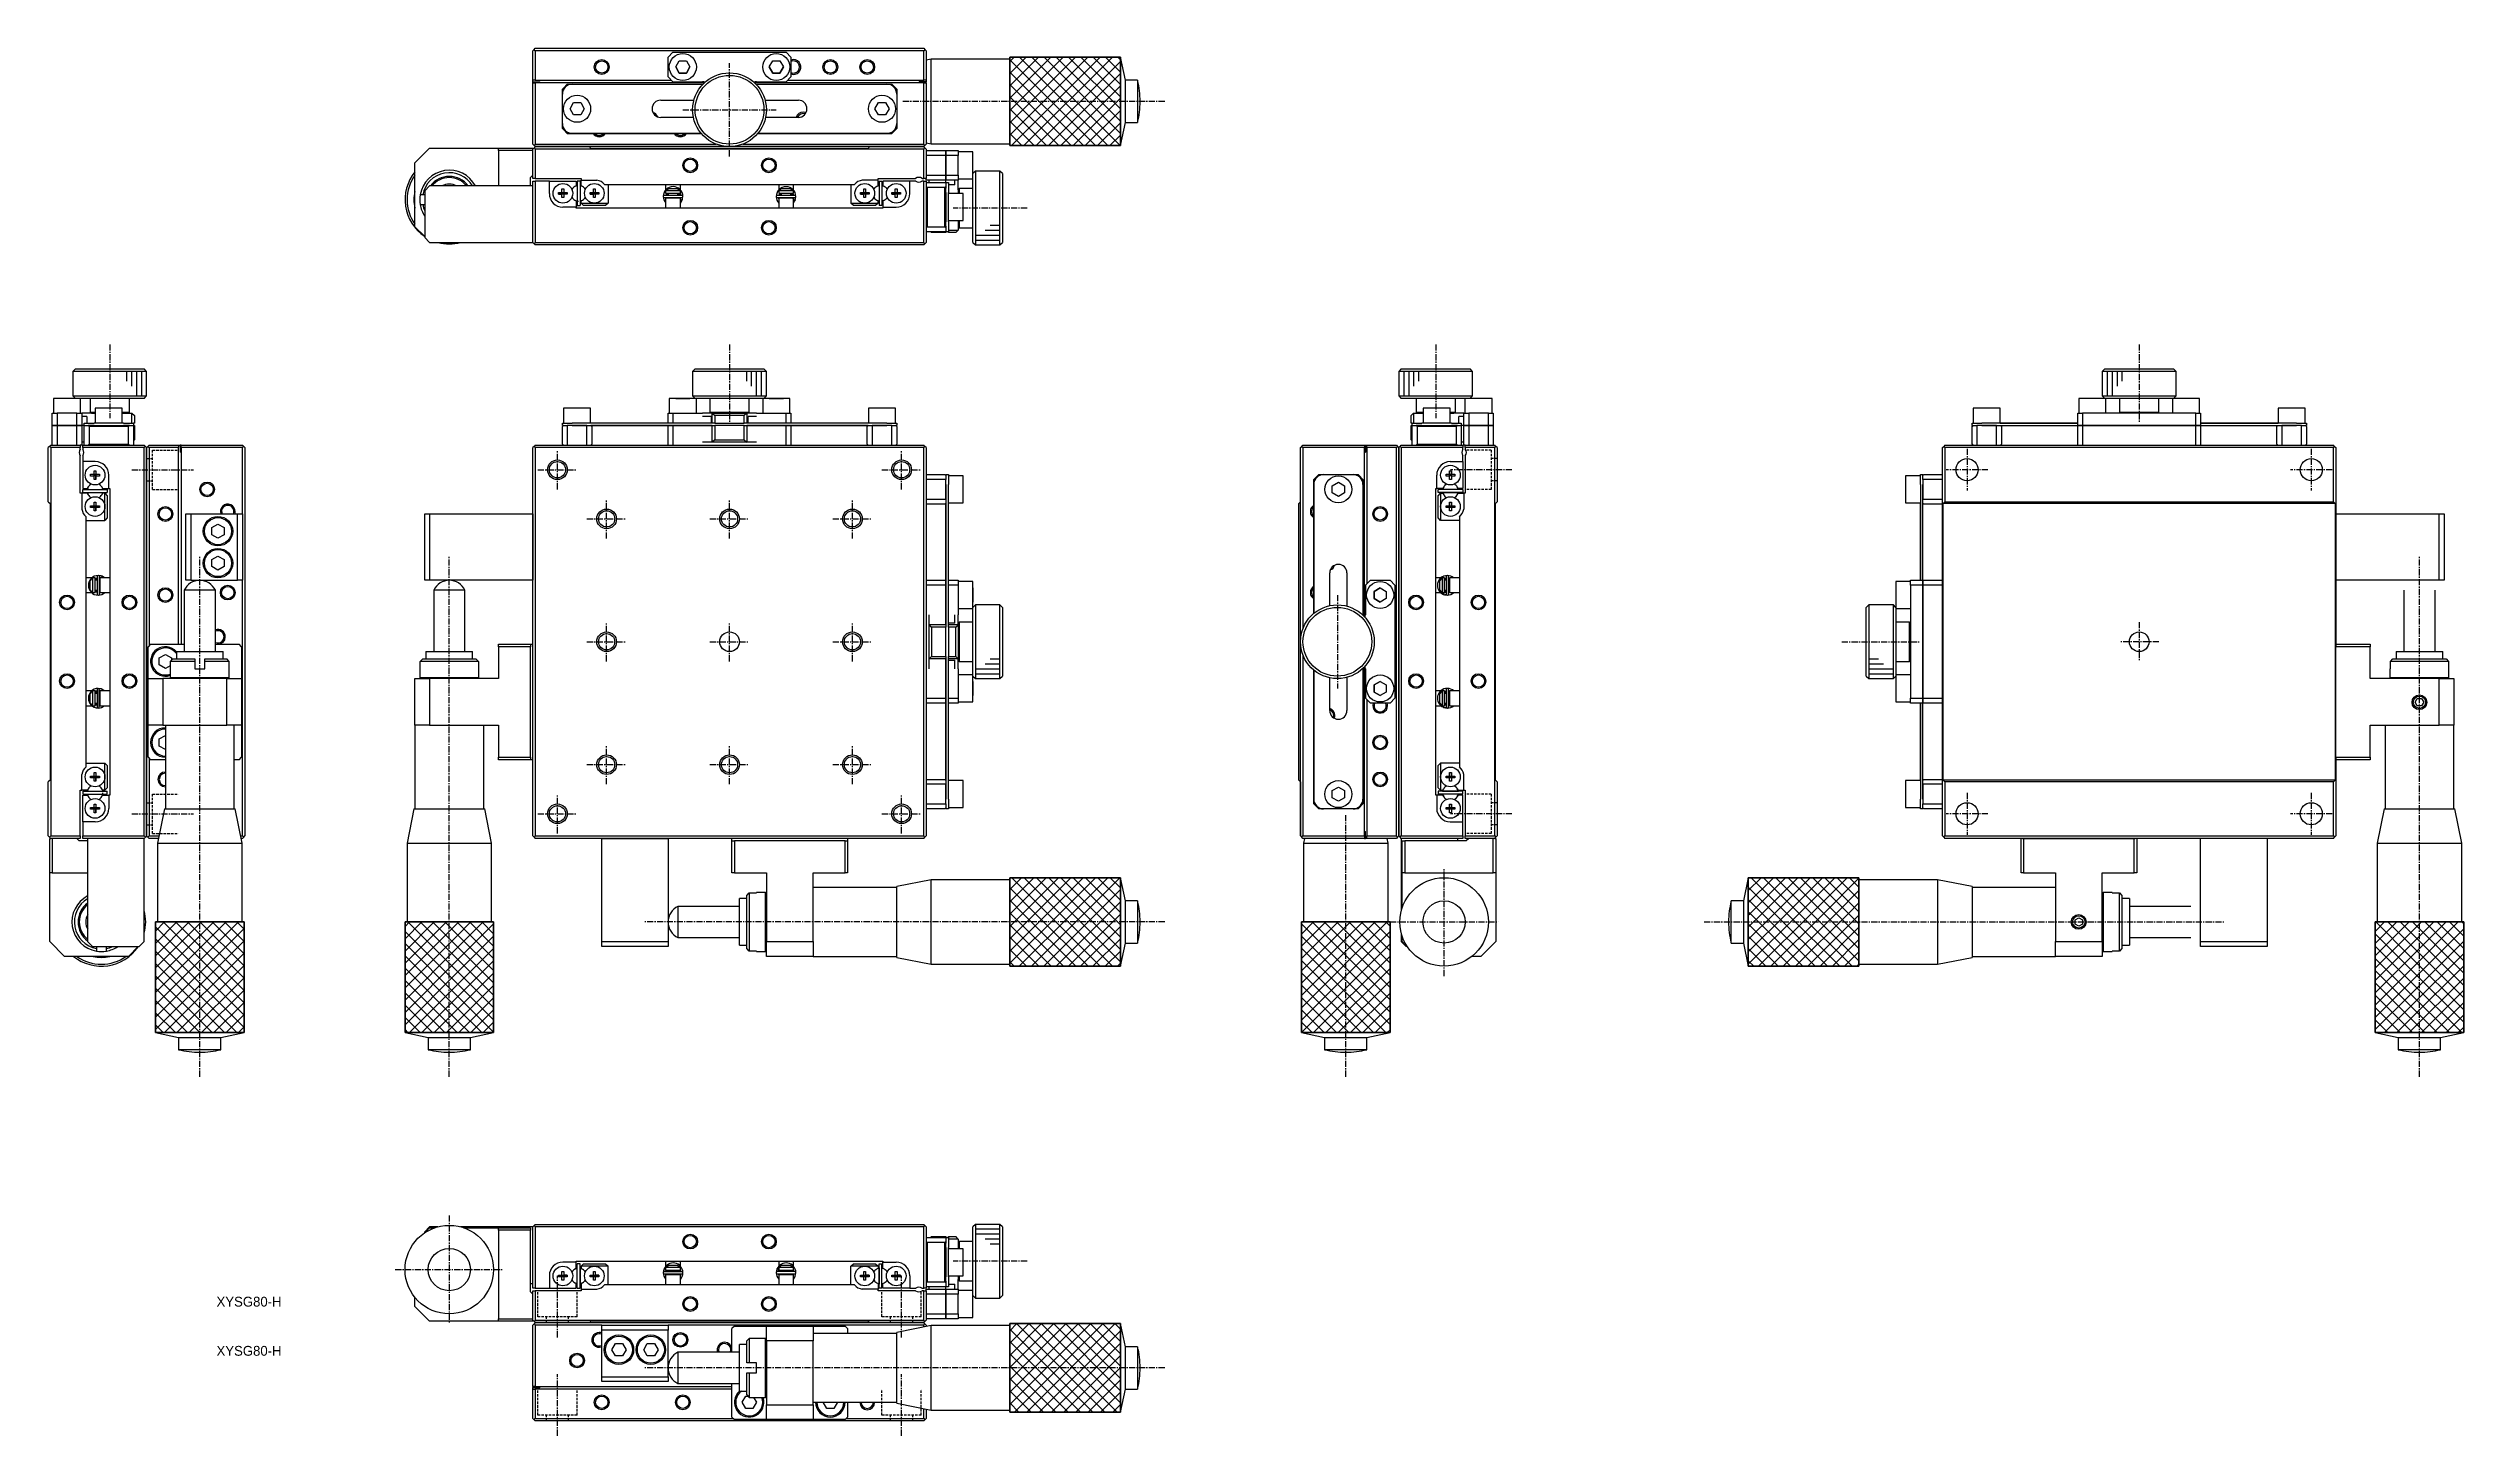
# Model space of a CAD drawing. Extents: x -24 to 467, y -6 to 276.
import ezdxf

# ---------------------------------------------------------------- set-up
doc = ezdxf.new("R2010")
doc.units = 0
doc.linetypes.add('CENTER', pattern=[2, 1.25, -0.25, 0.25, -0.25])
doc.linetypes.add('DASHED', pattern=[0.75, 0.5, -0.25])
doc.layers.get('0').update_dxf_attribs({"linetype": 'CONTINUOUS'})
doc.layers.add('CENTER', color=1, linetype='CENTER')
doc.styles.get("Standard").update_dxf_attribs({"font": 'FG教科書体NT-M'})

msp = doc.modelspace()

# ---------------------------------------------------------------- texts
at = {"color": 7, "linetype": 'CONTINUOUS'}
for p in [(10, 20), (10, 10)]:
    msp.add_text('XYSG80-H', height=2, dxfattribs=at).set_placement(p)

# ---------------------------------------------------------------- linework, layer by layer
at = {"color": 7, "linetype": 'CONTINUOUS'}
for p, q in [((74.34, 275.48), (74.59, 275.73)), ((74.34, 269.48), (74.34, 275.48)), ((74.59, 275.73), (74.84, 275.98)), ((74.84, 275.48), (74.59, 275.73)), ((74.84, 275.98), (153.84, 275.98)), ((153.84, 275.48), (74.84, 275.48)), ((74.84, 275.48), (74.84, 269.48)), ((102.84, 275.18), (101.84, 274.18)), ((102.84, 275.18), (125.84, 275.18)), ((126.84, 274.18), (125.84, 275.18)), ((153.84, 275.98), (154.09, 275.73)), ((154.09, 275.73), (153.84, 275.48)), ((153.84, 269.48), (153.84, 275.48)), ((154.09, 275.73), (154.34, 275.48)), ((154.34, 275.48), (154.34, 269.48)), ((101.84, 270.18), (101.84, 274.18)), ((103.4, 272.18), (104.12, 273.43)), ((104.12, 270.93), (103.4, 272.18)), ((103.4, 272.18), (104.12, 270.93)), ((104.12, 273.43), (105.57, 273.43)), ((105.57, 270.93), (104.12, 270.93)), ((104.12, 270.93), (105.57, 270.93)), ((105.57, 273.43), (106.29, 272.18)), ((106.29, 272.18), (105.57, 270.93)), ((105.57, 270.93), (106.29, 272.18)), ((122.4, 272.18), (123.12, 273.43)), ((123.12, 270.93), (122.4, 272.18)), ((122.4, 272.18), (123.12, 270.93)), ((123.12, 273.43), (124.57, 273.43)), ((124.57, 270.93), (123.12, 270.93)), ((123.12, 270.93), (124.57, 270.93)), ((124.57, 273.43), (125.29, 272.18)), ((125.29, 272.18), (124.57, 270.93)), ((124.57, 270.93), (125.29, 272.18)), ((126.84, 274.18), (126.84, 270.18)), ((155.34, 273.78), (154.34, 273.58)), ((155.34, 256.58), (155.34, 273.78)), ((171.34, 273.78), (155.34, 273.78)), ((171.34, 274.18), (171.34, 273.78)), ((171.34, 274.18), (193.84, 274.18)), ((171.34, 256.18), (171.34, 274.18)), ((171.34, 256.58), (171.34, 273.78)), ((193.84, 265.18), (193.84, 274.18)), ((194.84, 269.48), (193.84, 274.18)), ((193.84, 274.18), (193.84, 256.18)), ((74.84, 269.48), (74.34, 269.48)), ((74.34, 269.18), (74.34, 269.48)), ((74.34, 269.18), (75.74, 269.18)), ((74.34, 268.98), (74.34, 269.18)), ((74.34, 256.48), (74.34, 268.98)), ((74.34, 268.98), (74.84, 268.98)), ((74.84, 269.48), (102.54, 269.48)), ((74.84, 268.98), (74.84, 256.48)), ((109.25, 268.98), (74.84, 268.98)), ((75.74, 268.98), (75.74, 269.18)), ((80.34, 267.68), (80.54, 267.88)), ((80.34, 266.68), (80.34, 267.68)), ((80.34, 260.68), (80.34, 266.68)), ((81.34, 268.68), (80.54, 267.88)), ((80.54, 267.88), (80.54, 267.56)), ((81.34, 268.68), (82.34, 268.68)), ((82.34, 268.68), (108.94, 268.68)), ((100.34, 265.43), (107.1, 265.43)), ((100.34, 265.43), (107.1, 265.43)), ((101.84, 270.18), (102.84, 269.18)), ((102.84, 269.18), (108.84, 269.18)), ((153.84, 268.98), (119.44, 268.98)), ((119.75, 268.68), (146.34, 268.68)), ((119.84, 269.18), (125.84, 269.18)), ((121.59, 265.43), (128.34, 265.43)), ((121.59, 265.43), (128.34, 265.43)), ((125.84, 269.18), (126.84, 270.18)), ((126.14, 269.48), (153.84, 269.48)), ((146.34, 268.68), (147.34, 268.68)), ((148.14, 267.88), (147.34, 268.68)), ((148.14, 267.56), (148.14, 267.88)), ((148.14, 267.88), (148.34, 267.68)), ((148.34, 267.68), (148.34, 266.68)), ((148.34, 266.68), (148.34, 260.68)), ((154.34, 269.18), (152.94, 269.18)), ((152.94, 268.98), (152.94, 269.18)), ((154.34, 269.48), (153.84, 269.48)), ((153.84, 256.48), (153.84, 268.98)), ((153.84, 268.98), (154.34, 268.98)), ((154.34, 269.48), (154.34, 269.18)), ((154.34, 268.98), (154.34, 269.18)), ((154.34, 268.98), (154.34, 256.48)), ((194.84, 265.18), (194.84, 269.48)), ((197.34, 269.48), (194.84, 269.48)), ((197.34, 269.48), (197.34, 260.88)), ((80.34, 259.68), (80.34, 260.68)), ((81.9, 263.68), (82.62, 264.93)), ((82.62, 262.43), (81.9, 263.68)), ((82.62, 264.93), (84.07, 264.93)), ((84.07, 262.43), (82.62, 262.43)), ((84.07, 264.93), (84.79, 263.68)), ((84.79, 263.68), (84.07, 262.43)), ((107.01, 261.93), (100.34, 261.93)), ((128.34, 261.93), (121.68, 261.93)), ((143.9, 263.68), (144.62, 264.93)), ((144.62, 262.43), (143.9, 263.68)), ((144.62, 264.93), (146.07, 264.93)), ((146.07, 262.43), (144.62, 262.43)), ((146.07, 264.93), (146.79, 263.68)), ((146.79, 263.68), (146.07, 262.43)), ((148.34, 260.68), (148.34, 259.68)), ((193.84, 256.18), (194.84, 260.88)), ((194.84, 260.88), (194.84, 265.18)), ((194.84, 260.88), (197.34, 260.88)), ((53.34, 255.68), (50.34, 252.68)), ((53.34, 255.68), (67.34, 255.68)), ((67.34, 255.68), (74.34, 255.68)), ((67.34, 255.18), (67.34, 255.68)), ((74.59, 256.23), (74.34, 256.48)), ((74.59, 255.73), (74.34, 255.48)), ((74.34, 255.68), (74.34, 255.48)), ((74.34, 249.48), (74.34, 255.48)), ((74.84, 256.48), (74.59, 256.23)), ((74.84, 255.98), (74.59, 256.23)), ((74.84, 255.98), (74.59, 255.73)), ((74.59, 255.73), (74.84, 255.48)), ((74.84, 256.48), (111.65, 256.48)), ((114.34, 255.98), (74.84, 255.98)), ((74.84, 255.98), (85.84, 255.98)), ((74.84, 255.48), (74.84, 249.48)), ((153.84, 255.48), (74.84, 255.48)), ((80.54, 259.48), (80.34, 259.68)), ((80.34, 259.68), (80.54, 259.48)), ((80.54, 259.81), (80.54, 259.48)), ((80.54, 259.48), (81.34, 258.68)), ((81.34, 258.68), (80.54, 259.48)), ((82.34, 258.68), (81.34, 258.68)), ((81.34, 258.68), (82.34, 258.68)), ((108.58, 258.68), (82.34, 258.68)), ((82.34, 258.68), (85.34, 258.68)), ((85.34, 258.68), (108.58, 258.68)), ((86.19, 255.63), (85.84, 255.98)), ((142.49, 255.63), (86.19, 255.63)), ((153.84, 255.98), (114.34, 255.98)), ((117.04, 256.48), (153.84, 256.48)), ((146.34, 258.68), (120.11, 258.68)), ((120.11, 258.68), (143.34, 258.68)), ((142.84, 255.98), (142.49, 255.63)), ((142.84, 255.98), (153.84, 255.98)), ((143.34, 258.68), (146.34, 258.68)), ((147.34, 258.68), (146.34, 258.68)), ((146.34, 258.68), (147.34, 258.68)), ((147.34, 258.68), (148.14, 259.48)), ((148.14, 259.48), (147.34, 258.68)), ((148.14, 259.48), (148.14, 259.81)), ((148.34, 259.68), (148.14, 259.48)), ((148.14, 259.48), (148.34, 259.68)), ((154.09, 256.23), (153.84, 256.48)), ((154.09, 256.23), (153.84, 255.98)), ((154.09, 255.73), (153.84, 255.98)), ((153.84, 255.48), (154.09, 255.73)), ((153.84, 249.48), (153.84, 255.48)), ((154.34, 256.48), (154.09, 256.23)), ((154.34, 255.48), (154.09, 255.73)), ((154.34, 256.78), (155.34, 256.58)), ((154.34, 255.48), (154.34, 249.48)), ((155.34, 256.58), (171.34, 256.58)), ((171.34, 256.58), (171.34, 256.18)), ((193.84, 256.18), (171.34, 256.18)), ((50.34, 239.68), (50.34, 252.68)), ((74.34, 255.18), (67.34, 255.18)), ((67.34, 255.18), (67.34, 247.98)), ((154.34, 255.18), (158.34, 255.18)), ((158.34, 254.18), (154.34, 254.18)), ((158.34, 255.18), (160.84, 255.18)), ((158.34, 254.18), (158.34, 255.18)), ((158.34, 255.18), (158.34, 254.18)), ((160.84, 254.18), (158.34, 254.18)), ((158.34, 254.18), (158.34, 250.18)), ((158.34, 250.18), (158.34, 254.18)), ((160.84, 255.18), (160.84, 254.18)), ((163.84, 254.93), (160.84, 254.93)), ((160.84, 250.18), (160.84, 254.18)), ((163.84, 249.43), (163.84, 254.93)), ((164.34, 250.98), (163.84, 250.48)), ((164.34, 250.98), (164.34, 235.98)), ((169.34, 250.98), (164.34, 250.98)), ((169.34, 235.99), (169.34, 250.98)), ((169.84, 250.48), (169.34, 250.98)), ((51.94, 246.18), (51.43, 246.18)), ((52.34, 246.18), (51.94, 246.18)), ((53.34, 247.98), (52.34, 246.98)), ((52.34, 246.98), (52.34, 237.48)), ((74.34, 247.98), (53.34, 247.98)), ((73.84, 249.68), (74.34, 250.18)), ((73.84, 247.98), (73.84, 249.68)), ((74.84, 249.48), (74.34, 249.48)), ((74.34, 236.48), (74.34, 248.98)), ((74.34, 248.98), (74.84, 248.98)), ((74.84, 249.48), (84.14, 249.48)), ((74.84, 248.98), (74.84, 236.48)), ((77.69, 248.98), (74.84, 248.98)), ((77.69, 246.43), (77.69, 248.98)), ((77.69, 248.98), (83.14, 248.98)), ((79.56, 246.66), (80.26, 246.66)), ((79.56, 246.3), (79.56, 246.66)), ((80.26, 246.3), (79.56, 246.3)), ((79.56, 246.3), (80.26, 246.3)), ((80.26, 247.37), (80.62, 247.37)), ((80.26, 246.66), (80.26, 247.37)), ((80.28, 246.65), (80.26, 246.66)), ((80.28, 246.32), (80.26, 246.3)), ((80.26, 245.6), (80.26, 246.3)), ((80.28, 246.65), (80.61, 246.65)), ((80.28, 246.32), (80.28, 246.65)), ((80.61, 246.32), (80.28, 246.32)), ((80.61, 246.65), (80.62, 246.66)), ((80.61, 246.65), (80.61, 246.32)), ((80.61, 246.32), (80.62, 246.3)), ((80.62, 247.37), (80.62, 246.66)), ((80.62, 246.66), (81.33, 246.66)), ((80.62, 246.3), (80.62, 245.6)), ((81.33, 246.3), (80.62, 246.3)), ((81.33, 246.3), (80.62, 246.3)), ((81.33, 246.66), (81.33, 246.3)), ((83.14, 248.03), (82.85, 247.86)), ((83.14, 248.98), (83.14, 248.03)), ((83.34, 248.98), (83.34, 243.98)), ((83.94, 248.98), (83.34, 248.98)), ((83.34, 248.98), (83.34, 248.04)), ((83.34, 248.13), (83.34, 248.04)), ((83.34, 248.13), (83.34, 248.04)), ((83.34, 248.13), (83.34, 248.04)), ((83.34, 248.13), (83.34, 248.04)), ((83.34, 248.13), (83.34, 248.04)), ((83.34, 248.13), (83.34, 248.04)), ((83.34, 248.13), (83.34, 248.04)), ((83.34, 248.13), (83.34, 248.04)), ((83.34, 248.13), (83.34, 248.04)), ((83.34, 248.13), (83.34, 248.04)), ((83.34, 248.13), (83.34, 248.04)), ((83.34, 248.13), (83.34, 248.04)), ((83.34, 248.13), (83.34, 248.04)), ((83.34, 248.13), (83.34, 248.04)), ((83.34, 248.13), (83.34, 248.04)), ((83.34, 248.13), (83.34, 248.04)), ((83.34, 248.13), (83.34, 244.83)), ((83.34, 248.13), (83.34, 248.04)), ((83.34, 248.13), (83.34, 248.04)), ((83.34, 248.13), (83.34, 248.04)), ((83.34, 248.13), (83.34, 248.04)), ((83.34, 248.13), (83.34, 248.04)), ((83.34, 248.13), (83.34, 248.04)), ((83.34, 248.13), (83.34, 248.04)), ((83.34, 248.13), (83.34, 248.04)), ((83.34, 248.13), (83.34, 248.04)), ((83.34, 248.13), (83.34, 248.04)), ((83.34, 248.13), (83.34, 248.04)), ((83.34, 248.13), (83.34, 248.04)), ((83.34, 248.13), (83.34, 248.04)), ((83.34, 248.13), (83.34, 248.04)), ((83.34, 248.13), (83.34, 248.04)), ((83.94, 248.98), (83.94, 243.98)), ((84.14, 249.48), (84.14, 249.18)), ((84.14, 249.18), (87.37, 249.18)), ((84.14, 248.03), (84.14, 249.18)), ((84.44, 247.86), (84.14, 248.03)), ((85.96, 246.66), (86.66, 246.66)), ((85.96, 246.3), (85.96, 246.66)), ((86.66, 246.3), (85.96, 246.3)), ((85.96, 246.3), (86.66, 246.3)), ((86.66, 247.37), (87.02, 247.37)), ((86.66, 246.66), (86.66, 247.37)), ((86.68, 246.65), (86.66, 246.66)), ((86.68, 246.32), (86.66, 246.3)), ((86.66, 245.6), (86.66, 246.3)), ((86.68, 246.65), (87.01, 246.65)), ((86.68, 246.32), (86.68, 246.65)), ((87.01, 246.32), (86.68, 246.32)), ((87.01, 246.65), (87.02, 246.66)), ((87.01, 246.65), (87.01, 246.32)), ((87.01, 246.32), (87.02, 246.3)), ((87.02, 247.37), (87.02, 246.66)), ((87.02, 246.66), (87.73, 246.66)), ((87.02, 246.3), (87.02, 245.6)), ((87.73, 246.3), (87.02, 246.3)), ((87.73, 246.3), (87.02, 246.3)), ((87.73, 246.66), (87.73, 246.3)), ((88.92, 248.28), (139.77, 248.28)), ((89.64, 248.28), (89.64, 244.48)), ((104.64, 246.06), (101.09, 246.06)), ((101.34, 248.28), (101.34, 247.14)), ((101.34, 247.14), (101.34, 247.14)), ((101.4, 246.98), (101.34, 246.98)), ((101.34, 246.98), (101.34, 246.48)), ((101.34, 246.48), (104.34, 246.48)), ((101.38, 246.28), (101.84, 246.28)), ((101.4, 246.98), (101.93, 247.48)), ((104.29, 246.98), (101.4, 246.98)), ((101.84, 246.48), (101.84, 246.06)), ((101.93, 247.48), (103.76, 247.48)), ((103.76, 247.48), (104.29, 246.98)), ((103.84, 246.06), (103.84, 246.48)), ((103.84, 246.28), (104.34, 246.28)), ((104.27, 246.48), (104.4, 246.06)), ((104.34, 246.98), (104.29, 246.98)), ((104.34, 247.18), (104.34, 248.28)), ((104.34, 247.18), (104.34, 247.18)), ((104.34, 246.48), (104.34, 246.98)), ((104.34, 246.28), (104.34, 246.3)), ((104.34, 246.3), (104.34, 246.3)), ((104.34, 246.3), (104.34, 246.3)), ((104.69, 245.03), (104.86, 245.81)), ((127.6, 246.06), (124.05, 246.06)), ((124.34, 248.28), (124.34, 247.17)), ((124.34, 247.17), (124.34, 247.17)), ((124.4, 246.98), (124.34, 246.98)), ((124.34, 246.98), (124.34, 246.48)), ((124.34, 246.48), (127.34, 246.48)), ((124.34, 246.28), (124.84, 246.28)), ((124.4, 246.98), (124.93, 247.48)), ((127.29, 246.98), (124.4, 246.98)), ((124.84, 246.48), (124.84, 246.06)), ((124.93, 247.48), (126.76, 247.48)), ((126.76, 247.48), (127.29, 246.98)), ((126.84, 246.06), (126.84, 246.48)), ((126.84, 246.28), (127.31, 246.28)), ((127.23, 246.48), (127.36, 246.06)), ((127.34, 246.98), (127.29, 246.98)), ((127.34, 247.13), (127.34, 248.28)), ((127.34, 246.48), (127.34, 246.98)), ((127.67, 245.05), (127.83, 245.8)), ((139.04, 248.28), (139.04, 244.48)), ((140.96, 246.66), (141.66, 246.66)), ((140.96, 246.3), (140.96, 246.66)), ((141.66, 246.3), (140.96, 246.3)), ((140.96, 246.3), (141.66, 246.3)), ((144.54, 249.18), (141.32, 249.18)), ((141.66, 247.37), (142.02, 247.37)), ((141.66, 246.66), (141.66, 247.37)), ((141.68, 246.65), (141.66, 246.66)), ((141.68, 246.32), (141.66, 246.3)), ((141.66, 245.6), (141.66, 246.3)), ((141.68, 246.65), (142.01, 246.65)), ((141.68, 246.32), (141.68, 246.65)), ((142.01, 246.32), (141.68, 246.32)), ((142.01, 246.65), (142.02, 246.66)), ((142.01, 246.65), (142.01, 246.32)), ((142.01, 246.32), (142.02, 246.3)), ((142.02, 247.37), (142.02, 246.66)), ((142.02, 246.66), (142.73, 246.66)), ((142.02, 246.3), (142.02, 245.6)), ((142.73, 246.3), (142.02, 246.3)), ((142.73, 246.3), (142.02, 246.3)), ((142.73, 246.66), (142.73, 246.3)), ((144.25, 247.86), (144.54, 248.03)), ((144.54, 249.48), (152.18, 249.48)), ((144.54, 249.18), (144.54, 249.48)), ((144.54, 248.03), (144.54, 249.18)), ((144.74, 248.98), (144.74, 243.98)), ((144.74, 248.98), (145.34, 248.98)), ((145.34, 248.98), (145.34, 243.98)), ((145.34, 248.98), (145.34, 248.04)), ((145.34, 248.13), (145.34, 248.04)), ((145.34, 248.13), (145.34, 248.04)), ((145.34, 248.13), (145.34, 248.04)), ((145.34, 248.13), (145.34, 248.04)), ((145.34, 248.13), (145.34, 248.04)), ((145.34, 248.13), (145.34, 248.04)), ((145.34, 248.13), (145.34, 248.04)), ((145.34, 248.13), (145.34, 248.04)), ((145.34, 248.13), (145.34, 248.04)), ((145.34, 248.13), (145.34, 248.04)), ((145.34, 248.13), (145.34, 248.04)), ((145.34, 248.13), (145.34, 248.04)), ((145.34, 248.13), (145.34, 248.04)), ((145.34, 248.13), (145.34, 248.04)), ((145.34, 248.13), (145.34, 248.04)), ((145.34, 248.13), (145.34, 248.04)), ((145.34, 248.13), (145.34, 244.83)), ((145.34, 248.13), (145.34, 248.04)), ((145.34, 248.13), (145.34, 248.04)), ((145.34, 248.13), (145.34, 248.04)), ((145.34, 248.13), (145.34, 248.04)), ((145.34, 248.13), (145.34, 248.04)), ((145.34, 248.13), (145.34, 248.04)), ((145.34, 248.13), (145.34, 248.04)), ((145.34, 248.13), (145.34, 248.04)), ((145.34, 248.13), (145.34, 248.04)), ((145.34, 248.13), (145.34, 248.04)), ((145.34, 248.13), (145.34, 248.04)), ((145.34, 248.13), (145.34, 248.04)), ((145.34, 248.13), (145.34, 248.04)), ((145.34, 248.13), (145.34, 248.04)), ((145.34, 248.13), (145.34, 248.04)), ((145.54, 248.98), (145.54, 248.03)), ((150.99, 248.98), (145.54, 248.98)), ((145.54, 248.03), (145.84, 247.86)), ((147.36, 246.66), (148.06, 246.66)), ((147.36, 246.3), (147.36, 246.66)), ((148.06, 246.3), (147.36, 246.3)), ((147.36, 246.3), (148.06, 246.3)), ((148.06, 247.37), (148.42, 247.37)), ((148.06, 246.66), (148.06, 247.37)), ((148.08, 246.65), (148.06, 246.66)), ((148.08, 246.32), (148.06, 246.3)), ((148.06, 245.6), (148.06, 246.3)), ((148.08, 246.65), (148.41, 246.65)), ((148.08, 246.32), (148.08, 246.65)), ((148.41, 246.32), (148.08, 246.32)), ((148.41, 246.65), (148.42, 246.66)), ((148.41, 246.65), (148.41, 246.32)), ((148.41, 246.32), (148.42, 246.3)), ((148.42, 247.37), (148.42, 246.66)), ((148.42, 246.66), (149.13, 246.66)), ((148.42, 246.3), (148.42, 245.6)), ((149.13, 246.3), (148.42, 246.3)), ((149.13, 246.3), (148.42, 246.3)), ((149.13, 246.66), (149.13, 246.3)), ((152.24, 248.98), (150.99, 248.98)), ((150.99, 246.43), (150.99, 248.98)), ((153.84, 248.98), (153.44, 248.98)), ((153.51, 249.48), (153.84, 249.48)), ((154.34, 249.48), (153.84, 249.48)), ((153.84, 236.48), (153.84, 248.98)), ((153.84, 248.98), (154.34, 248.98)), ((154.34, 250.18), (158.34, 250.18)), ((154.34, 249.18), (154.34, 249.48)), ((158.34, 249.18), (154.34, 249.18)), ((154.34, 248.98), (154.34, 236.48)), ((154.34, 248.68), (158.34, 248.68)), ((154.34, 247.88), (154.54, 247.68)), ((158.14, 247.68), (154.54, 247.68)), ((154.54, 247.68), (154.54, 239.68)), ((154.94, 248.68), (154.94, 249.18)), ((158.14, 247.68), (158.34, 247.88)), ((158.14, 239.68), (158.14, 247.68)), ((158.34, 250.18), (160.84, 250.18)), ((158.34, 249.18), (158.34, 250.18)), ((158.34, 250.18), (158.34, 249.18)), ((160.84, 249.18), (158.34, 249.18)), ((158.34, 248.68), (158.34, 249.18)), ((158.34, 248.68), (158.34, 247.88)), ((158.34, 248.68), (158.84, 248.68)), ((158.34, 247.88), (158.34, 247.56)), ((158.34, 247.56), (158.34, 247.88)), ((158.34, 246.68), (158.34, 247.56)), ((158.34, 246.68), (158.34, 244.98)), ((158.84, 248.68), (158.84, 246.68)), ((160.14, 248.18), (158.84, 248.18)), ((158.84, 240.68), (158.84, 246.68)), ((161.84, 246.43), (158.84, 246.43)), ((160.14, 248.18), (160.14, 249.18)), ((160.84, 250.18), (160.84, 249.18)), ((160.84, 249.43), (163.84, 249.43)), ((160.84, 247.18), (160.84, 249.18)), ((161.04, 247.48), (160.84, 247.28)), ((160.84, 247.18), (160.84, 246.43)), ((161.04, 247.48), (161.04, 246.43)), ((163.84, 247.48), (161.04, 247.48)), ((161.84, 240.93), (161.84, 246.43)), ((163.84, 236.48), (163.84, 249.43)), ((163.84, 247.48), (163.84, 249.43)), ((163.84, 239.48), (163.84, 247.48)), ((163.84, 239.48), (163.84, 247.48)), ((169.84, 250.48), (169.84, 236.49)), ((51.43, 244.18), (51.94, 244.18)), ((51.43, 244.18), (52.34, 244.18)), ((51.94, 244.18), (52.34, 244.18)), ((80.62, 245.6), (80.26, 245.6)), ((83.14, 243.68), (80.44, 243.68)), ((82.85, 245.11), (83.14, 244.94)), ((83.14, 244.94), (83.14, 243.68)), ((83.14, 243.48), (83.14, 243.68)), ((145.54, 243.48), (83.14, 243.48)), ((83.34, 244.93), (83.34, 244.83)), ((83.34, 244.93), (83.34, 244.83)), ((83.34, 244.93), (83.34, 244.83)), ((83.34, 244.93), (83.34, 244.83)), ((83.34, 244.93), (83.34, 244.83)), ((83.34, 244.93), (83.34, 244.83)), ((83.34, 244.93), (83.34, 244.83)), ((83.34, 244.93), (83.34, 243.98)), ((83.34, 244.93), (83.34, 244.83)), ((83.34, 244.93), (83.34, 244.83)), ((83.34, 244.93), (83.34, 244.83)), ((83.34, 244.93), (83.34, 244.83)), ((83.34, 244.93), (83.34, 244.83)), ((83.34, 244.93), (83.34, 244.83)), ((83.34, 244.93), (83.34, 244.83)), ((83.34, 243.98), (83.94, 243.98)), ((84.14, 244.94), (84.44, 245.11)), ((84.14, 244.48), (84.14, 244.94)), ((84.14, 244.48), (86.84, 244.48)), ((84.64, 243.98), (84.14, 244.48)), ((89.14, 243.98), (84.64, 243.98)), ((87.02, 245.6), (86.66, 245.6)), ((86.84, 244.48), (89.64, 244.48)), ((89.64, 244.48), (89.14, 243.98)), ((101, 245.13), (101, 245.13)), ((101, 245.13), (101, 245.12)), ((101, 245.12), (101, 245.12)), ((101, 245.12), (101, 245.12)), ((101, 245.12), (101, 245.12)), ((101, 245.12), (101, 245.12)), ((101, 245.12), (101, 245.12)), ((101, 245.12), (101, 245.11)), ((101, 245.11), (101.02, 245.07)), ((101.02, 245.07), (101.02, 245.07)), ((101.02, 245.07), (101.02, 245.07)), ((101.02, 245.07), (101.02, 245.07)), ((101.02, 245.07), (101.03, 245.04)), ((101.09, 245.61), (104.64, 245.61)), ((101.35, 245.48), (101.33, 245.61)), ((104.34, 245.48), (101.34, 245.48)), ((101.34, 245.48), (101.34, 243.48)), ((101.45, 245.48), (101.69, 245.61)), ((101.84, 245.61), (101.84, 245.48)), ((103.84, 245.48), (103.84, 245.61)), ((104.04, 245.61), (104.27, 245.48)), ((104.34, 243.48), (104.34, 245.48)), ((104.36, 245.19), (104.34, 245.2)), ((104.7, 245.06), (104.34, 245.19)), ((104.35, 244.5), (104.71, 245.07)), ((104.37, 245.18), (104.36, 245.19)), ((104.39, 245.18), (104.37, 245.18)), ((104.4, 245.17), (104.39, 245.18)), ((104.42, 245.16), (104.4, 245.17)), ((104.43, 245.15), (104.42, 245.16)), ((104.45, 245.15), (104.43, 245.15)), ((104.47, 245.14), (104.45, 245.15)), ((104.49, 245.13), (104.47, 245.14)), ((104.5, 245.12), (104.49, 245.13)), ((104.52, 245.12), (104.5, 245.12)), ((104.54, 245.11), (104.52, 245.12)), ((104.56, 245.1), (104.54, 245.11)), ((104.57, 245.1), (104.56, 245.1)), ((104.59, 245.09), (104.57, 245.1)), ((104.61, 245.08), (104.59, 245.09)), ((104.62, 245.08), (104.61, 245.08)), ((104.64, 245.08), (104.62, 245.08)), ((104.65, 245.07), (104.64, 245.08)), ((104.66, 245.07), (104.65, 245.07)), ((104.67, 245.07), (104.66, 245.07)), ((104.68, 245.07), (104.67, 245.07)), ((104.69, 245.06), (104.68, 245.07)), ((104.7, 245.06), (104.69, 245.06)), ((104.71, 245.07), (104.7, 245.06)), ((104.7, 245.06), (104.7, 245.06)), ((104.71, 245.62), (104.71, 245.63)), ((104.72, 245.59), (104.71, 245.62)), ((104.71, 245.07), (104.72, 245.1)), ((104.71, 245.07), (104.71, 245.07)), ((104.71, 245.07), (104.71, 245.07)), ((104.73, 245.56), (104.72, 245.59)), ((104.72, 245.1), (104.73, 245.13)), ((104.74, 245.52), (104.73, 245.56)), ((104.73, 245.13), (104.74, 245.17)), ((104.75, 245.49), (104.74, 245.52)), ((104.74, 245.17), (104.75, 245.2)), ((104.76, 245.45), (104.75, 245.49)), ((104.75, 245.2), (104.76, 245.24)), ((104.76, 245.42), (104.76, 245.45)), ((104.76, 245.38), (104.76, 245.42)), ((104.76, 245.34), (104.76, 245.38)), ((104.76, 245.31), (104.76, 245.34)), ((104.76, 245.27), (104.76, 245.31)), ((104.76, 245.24), (104.76, 245.27)), ((123.96, 245.12), (123.96, 245.12)), ((123.96, 245.12), (123.96, 245.11)), ((123.96, 245.11), (123.96, 245.11)), ((123.96, 245.11), (123.96, 245.11)), ((123.96, 245.11), (123.96, 245.11)), ((123.96, 245.11), (123.96, 245.11)), ((123.96, 245.11), (123.96, 245.11)), ((123.96, 245.11), (123.96, 245.11)), ((123.96, 245.11), (123.98, 245.06)), ((123.98, 245.06), (123.98, 245.06)), ((123.98, 245.06), (123.98, 245.06)), ((123.98, 245.06), (123.98, 245.06)), ((123.98, 245.06), (124, 245.03)), ((124.05, 245.61), (127.6, 245.61)), ((124.32, 245.48), (124.29, 245.61)), ((124.34, 245.37), (124.32, 245.48)), ((127.34, 245.48), (124.34, 245.48)), ((124.34, 245.48), (124.34, 243.48)), ((124.42, 245.48), (124.65, 245.61)), ((124.84, 245.61), (124.84, 245.48)), ((126.84, 245.48), (126.84, 245.61)), ((127, 245.61), (127.23, 245.48)), ((127.34, 243.48), (127.34, 245.48)), ((127.36, 245.16), (127.34, 245.17)), ((127.67, 245.05), (127.34, 245.16)), ((127.35, 244.53), (127.67, 245.06)), ((127.37, 245.15), (127.36, 245.16)), ((127.39, 245.15), (127.37, 245.15)), ((127.4, 245.14), (127.39, 245.15)), ((127.42, 245.13), (127.4, 245.14)), ((127.43, 245.13), (127.42, 245.13)), ((127.45, 245.12), (127.43, 245.13)), ((127.47, 245.11), (127.45, 245.12)), ((127.48, 245.11), (127.47, 245.11)), ((127.5, 245.1), (127.48, 245.11)), ((127.51, 245.09), (127.5, 245.1)), ((127.53, 245.09), (127.51, 245.09)), ((127.55, 245.08), (127.53, 245.09)), ((127.56, 245.08), (127.55, 245.08)), ((127.57, 245.07), (127.56, 245.08)), ((127.59, 245.07), (127.57, 245.07)), ((127.6, 245.07), (127.59, 245.07)), ((127.61, 245.06), (127.6, 245.07)), ((127.62, 245.06), (127.61, 245.06)), ((127.63, 245.06), (127.62, 245.06)), ((127.64, 245.06), (127.63, 245.06)), ((127.65, 245.06), (127.64, 245.06)), ((127.66, 245.05), (127.65, 245.06)), ((127.65, 245.02), (127.67, 245.05)), ((127.67, 245.06), (127.66, 245.05)), ((127.66, 245.05), (127.66, 245.05)), ((127.67, 245.61), (127.67, 245.62)), ((127.68, 245.58), (127.67, 245.61)), ((127.67, 245.06), (127.68, 245.09)), ((127.67, 245.06), (127.67, 245.06)), ((127.67, 245.06), (127.67, 245.06)), ((127.67, 245.06), (127.67, 245.06)), ((127.7, 245.55), (127.68, 245.58)), ((127.68, 245.09), (127.7, 245.12)), ((127.7, 245.51), (127.7, 245.55)), ((127.71, 245.48), (127.7, 245.51)), ((127.7, 245.12), (127.71, 245.16)), ((127.72, 245.44), (127.71, 245.48)), ((127.71, 245.19), (127.72, 245.23)), ((127.71, 245.16), (127.71, 245.19)), ((127.72, 245.41), (127.72, 245.44)), ((127.73, 245.37), (127.72, 245.41)), ((127.72, 245.26), (127.73, 245.3)), ((127.72, 245.23), (127.72, 245.26)), ((127.73, 245.34), (127.73, 245.37)), ((127.73, 245.3), (127.73, 245.34)), ((139.04, 244.48), (141.84, 244.48)), ((139.54, 243.98), (139.04, 244.48)), ((144.04, 243.98), (139.54, 243.98)), ((142.02, 245.6), (141.66, 245.6)), ((141.84, 244.48), (144.54, 244.48)), ((144.54, 244.48), (144.04, 243.98)), ((144.54, 244.94), (144.25, 245.11)), ((144.54, 244.48), (144.54, 244.94)), ((145.34, 243.98), (144.74, 243.98)), ((145.34, 244.93), (145.34, 244.83)), ((145.34, 244.93), (145.34, 244.83)), ((145.34, 244.93), (145.34, 244.83)), ((145.34, 244.93), (145.34, 244.83)), ((145.34, 244.93), (145.34, 244.83)), ((145.34, 244.93), (145.34, 244.83)), ((145.34, 244.93), (145.34, 244.83)), ((145.34, 244.93), (145.34, 244.83)), ((145.34, 244.93), (145.34, 243.98)), ((145.34, 244.93), (145.34, 244.83)), ((145.34, 244.93), (145.34, 244.83)), ((145.34, 244.93), (145.34, 244.83)), ((145.34, 244.93), (145.34, 244.83)), ((145.34, 244.93), (145.34, 244.83)), ((145.34, 244.93), (145.34, 244.83)), ((145.34, 244.93), (145.34, 244.83)), ((145.84, 245.11), (145.54, 244.94)), ((145.54, 244.94), (145.54, 243.68)), ((145.54, 243.68), (148.24, 243.68)), ((145.54, 243.68), (145.54, 243.48)), ((148.42, 245.6), (148.06, 245.6)), ((158.34, 244.98), (158.34, 240.68)), ((158.84, 240.93), (161.84, 240.93)), ((160.84, 240.93), (160.84, 238.98)), ((161.04, 240.93), (161.04, 239.48)), ((50.34, 239.68), (52.34, 237.68)), ((52.34, 237.48), (53.34, 236.48)), ((53.34, 236.48), (74.34, 236.48)), ((74.59, 236.23), (74.34, 236.48)), ((74.84, 236.48), (74.59, 236.23)), ((74.84, 235.98), (74.59, 236.23)), ((74.84, 236.48), (153.84, 236.48)), ((153.84, 235.98), (74.84, 235.98)), ((154.09, 236.23), (153.84, 236.48)), ((153.84, 235.98), (154.09, 236.23)), ((154.34, 236.48), (154.09, 236.23)), ((154.54, 239.68), (154.34, 239.48)), ((158.34, 238.68), (154.34, 238.68)), ((154.54, 239.68), (158.14, 239.68)), ((155.44, 238.48), (155.24, 238.68)), ((158.34, 238.48), (155.44, 238.48)), ((158.34, 239.48), (158.14, 239.68)), ((158.34, 239.81), (158.34, 240.68)), ((158.34, 239.81), (158.34, 239.48)), ((158.34, 239.48), (158.34, 239.81)), ((158.34, 239.48), (158.34, 238.68)), ((158.84, 238.68), (158.34, 238.68)), ((158.34, 238.68), (158.34, 238.48)), ((158.84, 240.68), (158.84, 238.68)), ((158.84, 238.98), (160.84, 238.98)), ((158.84, 238.48), (158.84, 238.68)), ((160.34, 238.48), (158.84, 238.48)), ((160.84, 238.98), (160.34, 238.48)), ((160.84, 239.68), (161.04, 239.48)), ((161.04, 239.48), (163.84, 239.48)), ((163.84, 236.48), (163.84, 239.48)), ((163.84, 236.48), (164.34, 235.98)), ((164.34, 235.98), (169.34, 235.98)), ((169.34, 235.98), (169.84, 236.48)), ((169.34, 235.98), (169.34, 235.99)), ((169.84, 236.49), (169.84, 236.48)), ((-18.71, 210.75), (-19.21, 210.25)), ((-4.21, 210.25), (-19.21, 210.25)), ((-19.21, 210.25), (-19.21, 205.25)), ((-18.71, 210.75), (-4.71, 210.75)), ((-4.71, 210.75), (-4.71, 210.75)), ((-4.21, 210.25), (-4.71, 210.75)), ((-4.21, 210.25), (-4.21, 210.25)), ((-4.21, 205.25), (-4.21, 210.25)), ((107.34, 210.75), (106.84, 210.25)), ((114.26, 210.25), (106.84, 210.25)), ((106.84, 210.25), (106.84, 205.25)), ((107.34, 210.75), (114.27, 210.75)), ((121.84, 210.25), (114.26, 210.25)), ((114.27, 210.75), (121.34, 210.75)), ((121.84, 210.25), (121.34, 210.75)), ((121.84, 205.25), (121.84, 210.25)), ((250.97, 210.75), (250.47, 210.25)), ((265.47, 210.25), (250.47, 210.25)), ((250.47, 210.25), (250.47, 205.25)), ((250.97, 210.75), (264.97, 210.75)), ((250.97, 210.75), (264.97, 210.75)), ((250.97, 210.75), (250.97, 210.75)), ((265.47, 210.25), (264.97, 210.75)), ((265.47, 205.25), (265.47, 210.25)), ((394.04, 210.75), (393.54, 210.25)), ((408.54, 210.25), (393.54, 210.25)), ((393.54, 210.25), (393.54, 205.25)), ((394.04, 210.75), (408.04, 210.75)), ((408.54, 210.25), (408.04, 210.75)), ((408.54, 205.25), (408.54, 210.25)), ((-23.41, 199.25), (-23.41, 201.75)), ((-23.41, 201.75), (-22.41, 201.75)), ((-17.66, 204.75), (-23.16, 204.75)), ((-23.16, 204.75), (-23.16, 201.75)), ((-22.41, 201.75), (-22.41, 199.25)), ((-18.41, 201.75), (-22.41, 201.75)), ((-19.21, 205.25), (-4.21, 205.25)), ((-19.21, 205.25), (-18.71, 204.75)), ((-18.41, 199.25), (-18.41, 201.75)), ((-18.41, 201.75), (-17.41, 201.75)), ((-4.71, 204.75), (-17.66, 204.75)), ((-15.71, 204.75), (-17.66, 204.75)), ((-17.66, 201.75), (-17.66, 204.75)), ((-17.41, 201.75), (-17.41, 199.25)), ((-15.41, 201.75), (-17.41, 201.75)), ((-7.71, 204.75), (-15.71, 204.75)), ((-7.71, 204.75), (-15.71, 204.75)), ((-15.71, 204.75), (-15.71, 201.95)), ((-15.71, 201.95), (-14.66, 201.95)), ((-15.71, 201.95), (-15.51, 201.75)), ((-15.41, 201.75), (-14.66, 201.75)), ((-9.16, 202.75), (-14.66, 202.75)), ((-14.66, 202.75), (-14.66, 199.75)), ((-9.16, 199.75), (-9.16, 202.75)), ((-9.16, 201.95), (-7.71, 201.95)), ((-9.16, 201.75), (-7.21, 201.75)), ((-7.91, 201.75), (-7.71, 201.95)), ((-4.71, 204.75), (-7.71, 204.75)), ((-7.71, 201.95), (-7.71, 204.75)), ((-7.21, 199.75), (-7.21, 201.75)), ((-7.21, 201.75), (-6.71, 201.25)), ((-4.71, 204.75), (-4.21, 205.25)), ((86.09, 202.75), (80.59, 202.75)), ((80.59, 202.75), (80.59, 199.75)), ((86.09, 199.75), (86.09, 202.75)), ((101.84, 199.75), (101.84, 201.75)), ((101.84, 201.75), (102.84, 201.75)), ((104.84, 204.75), (102.09, 204.75)), ((107.34, 204.75), (102.09, 204.75)), ((102.09, 204.75), (102.09, 201.75)), ((102.84, 201.75), (102.84, 199.75)), ((102.84, 201.75), (108.84, 201.75)), ((104.12, 204.75), (103.4, 204.75)), ((103.4, 204.75), (104.12, 204.75)), ((105.57, 204.75), (104.12, 204.75)), ((104.12, 204.75), (105.57, 204.75)), ((107.34, 204.75), (104.84, 204.75)), ((106.29, 204.75), (105.57, 204.75)), ((105.57, 204.75), (106.29, 204.75)), ((106.84, 205.25), (121.84, 205.25)), ((106.84, 205.25), (107.34, 204.75)), ((121.34, 204.75), (107.34, 204.75)), ((107.59, 201.75), (107.59, 204.75)), ((110.54, 201.75), (108.84, 201.75)), ((110.34, 204.75), (110.34, 201.95)), ((110.34, 201.95), (118.34, 201.95)), ((110.34, 201.95), (110.54, 201.75)), ((110.84, 201.75), (110.54, 201.75)), ((110.84, 199.75), (110.84, 201.75)), ((110.84, 201.75), (111.34, 201.25)), ((110.84, 201.75), (113.09, 201.75)), ((113.09, 201.75), (115.59, 201.75)), ((115.59, 201.75), (117.84, 201.75)), ((117.84, 201.75), (117.34, 201.25)), ((118.14, 201.75), (117.84, 201.75)), ((117.84, 201.75), (117.84, 199.75)), ((118.14, 201.75), (118.34, 201.95)), ((119.84, 201.75), (118.14, 201.75)), ((118.34, 201.95), (118.34, 204.75)), ((119.84, 201.75), (125.84, 201.75)), ((121.09, 204.75), (121.09, 201.75)), ((121.34, 204.75), (121.84, 205.25)), ((123.84, 204.75), (121.34, 204.75)), ((126.59, 204.75), (121.34, 204.75)), ((123.12, 204.75), (122.4, 204.75)), ((122.4, 204.75), (123.12, 204.75)), ((124.57, 204.75), (123.12, 204.75)), ((123.12, 204.75), (124.57, 204.75)), ((126.59, 204.75), (123.84, 204.75)), ((125.29, 204.75), (124.57, 204.75)), ((124.57, 204.75), (125.29, 204.75)), ((125.84, 199.75), (125.84, 201.75)), ((125.84, 201.75), (126.84, 201.75)), ((126.59, 201.75), (126.59, 204.75)), ((126.84, 201.75), (126.84, 199.75)), ((148.09, 202.75), (142.59, 202.75)), ((142.59, 202.75), (142.59, 199.75)), ((148.09, 199.75), (148.09, 202.75)), ((250.47, 205.25), (265.47, 205.25)), ((250.47, 205.25), (250.97, 204.75)), ((263.92, 204.75), (250.97, 204.75)), ((253.47, 201.75), (252.97, 201.25)), ((253.47, 201.75), (253.47, 199.75)), ((253.47, 201.75), (255.42, 201.75)), ((253.97, 204.75), (253.97, 201.95)), ((253.97, 201.95), (255.42, 201.95)), ((253.97, 201.95), (254.17, 201.75)), ((260.92, 202.75), (255.42, 202.75)), ((255.42, 202.75), (255.42, 199.75)), ((260.92, 199.75), (260.92, 202.75)), ((260.92, 201.95), (261.97, 201.95)), ((260.92, 201.75), (261.67, 201.75)), ((263.67, 201.75), (261.67, 201.75)), ((261.77, 201.75), (261.97, 201.95)), ((261.97, 201.95), (261.97, 204.75)), ((263.67, 199.25), (263.67, 201.75)), ((263.67, 201.75), (264.67, 201.75)), ((269.42, 204.75), (263.92, 204.75)), ((263.92, 204.75), (263.92, 201.75)), ((264.67, 201.75), (264.67, 199.25)), ((268.67, 201.75), (264.67, 201.75)), ((264.97, 204.75), (265.47, 205.25)), ((265.47, 205.25), (265.47, 205.25)), ((268.67, 199.25), (268.67, 201.75)), ((268.67, 201.75), (269.67, 201.75)), ((269.42, 201.75), (269.42, 204.75)), ((269.67, 201.75), (269.67, 199.25)), ((370.04, 202.75), (367.29, 202.75)), ((367.29, 202.75), (367.29, 199.75)), ((372.79, 202.75), (370.04, 202.75)), ((372.79, 199.75), (372.79, 202.75)), ((388.54, 199.25), (388.54, 201.75)), ((388.54, 201.75), (389.54, 201.75)), ((391.54, 204.75), (388.79, 204.75)), ((388.79, 204.75), (388.79, 201.75)), ((389.54, 201.75), (389.54, 199.25)), ((399.79, 201.75), (389.54, 201.75)), ((394.29, 204.75), (391.54, 204.75)), ((393.54, 205.25), (400.96, 205.25)), ((393.54, 205.25), (394.04, 204.75)), ((400.97, 204.75), (394.29, 204.75)), ((394.29, 201.75), (394.29, 204.75)), ((397.04, 204.75), (397.04, 201.95)), ((397.04, 201.95), (401, 201.95)), ((397.04, 201.95), (397.24, 201.75)), ((402.29, 201.75), (399.79, 201.75)), ((400.96, 205.25), (408.54, 205.25)), ((407.79, 204.75), (400.97, 204.75)), ((401, 201.95), (405.04, 201.95)), ((412.54, 201.75), (402.29, 201.75)), ((404.84, 201.75), (405.04, 201.95)), ((405.04, 201.95), (405.04, 204.75)), ((410.54, 204.75), (407.79, 204.75)), ((407.79, 204.75), (407.79, 201.75)), ((408.04, 204.75), (408.54, 205.25)), ((413.29, 204.75), (410.54, 204.75)), ((412.54, 199.25), (412.54, 201.75)), ((412.54, 201.75), (413.54, 201.75)), ((413.29, 201.75), (413.29, 204.75)), ((413.54, 201.75), (413.54, 199.25)), ((432.04, 202.75), (429.29, 202.75)), ((429.29, 202.75), (429.29, 199.75)), ((434.79, 202.75), (432.04, 202.75)), ((434.79, 199.75), (434.79, 202.75)), ((-22.41, 199.25), (-23.41, 199.25)), ((-23.41, 195.25), (-23.41, 199.25)), ((-23.41, 199.25), (-22.41, 199.25)), ((-22.41, 199.25), (-18.41, 199.25)), ((-22.41, 199.25), (-22.41, 195.25)), ((-18.41, 199.25), (-22.41, 199.25)), ((-17.41, 199.25), (-18.41, 199.25)), ((-18.41, 195.25), (-18.41, 199.25)), ((-18.41, 199.25), (-17.41, 199.25)), ((-16.41, 201.05), (-17.41, 201.05)), ((-17.41, 199.25), (-17.41, 195.25)), ((-16.91, 199.25), (-17.41, 199.25)), ((-16.91, 199.25), (-16.91, 199.75)), ((-16.91, 199.75), (-14.91, 199.75)), ((-16.91, 195.25), (-16.91, 199.25)), ((-16.91, 199.25), (-16.11, 199.25)), ((-16.41, 201.05), (-16.41, 199.75)), ((-15.91, 199.05), (-16.11, 199.25)), ((-16.11, 199.25), (-15.79, 199.25)), ((-15.79, 199.25), (-16.11, 199.25)), ((-7.91, 199.05), (-15.91, 199.05)), ((-15.91, 199.05), (-15.91, 195.45)), ((-14.91, 199.25), (-15.79, 199.25)), ((-8.91, 199.75), (-14.91, 199.75)), ((-14.91, 199.25), (-13.21, 199.25)), ((-13.21, 199.25), (-8.91, 199.25)), ((-8.91, 199.75), (-6.91, 199.75)), ((-8.04, 199.25), (-8.91, 199.25)), ((-8.04, 199.25), (-7.71, 199.25)), ((-7.71, 199.25), (-8.04, 199.25)), ((-7.71, 199.25), (-7.91, 199.05)), ((-7.91, 195.45), (-7.91, 199.05)), ((-7.71, 199.25), (-6.91, 199.25)), ((-6.71, 199.75), (-6.91, 199.75)), ((-6.91, 199.75), (-6.91, 199.25)), ((-6.91, 199.25), (-6.91, 195.25)), ((-6.91, 199.25), (-6.71, 199.25)), ((-6.71, 201.25), (-6.71, 199.75)), ((-6.71, 199.25), (-6.71, 196.35)), ((80.34, 199.25), (80.34, 199.75)), ((80.34, 199.75), (82.34, 199.75)), ((80.54, 199.25), (80.34, 199.05)), ((80.54, 199.25), (80.34, 199.25)), ((80.54, 199.25), (80.34, 199.25)), ((80.34, 195.45), (80.34, 199.05)), ((80.54, 199.25), (81.34, 199.25)), ((81.34, 199.25), (81.34, 195.25)), ((82.34, 199.25), (81.34, 199.25)), ((82.34, 199.25), (81.34, 199.25)), ((111.14, 199.75), (82.34, 199.75)), ((85.34, 199.25), (82.34, 199.25)), ((82.34, 199.25), (85.34, 199.25)), ((85.34, 195.25), (85.34, 199.25)), ((85.34, 199.25), (111.14, 199.25)), ((86.34, 199.05), (86.14, 199.25)), ((110.17, 199.25), (86.14, 199.25)), ((86.34, 199.05), (86.34, 195.45)), ((100.34, 199.25), (98.59, 199.25)), ((100.34, 199.25), (98.59, 199.25)), ((110.84, 199.25), (100.34, 199.25)), ((100.34, 199.25), (110.84, 199.25)), ((101.84, 195.25), (101.84, 199.25)), ((102.84, 199.25), (102.84, 195.25)), ((110.58, 201.05), (108.84, 201.05)), ((110.58, 201.05), (110.58, 199.75)), ((110.84, 195.85), (110.84, 199.25)), ((111.34, 199.75), (111.14, 199.75)), ((111.14, 199.25), (111.34, 199.25)), ((111.34, 201.25), (111.34, 199.75)), ((117.34, 201.25), (111.34, 201.25)), ((111.34, 199.75), (117.34, 199.75)), ((111.34, 199.25), (111.34, 196.35)), ((117.34, 199.25), (111.34, 199.25)), ((117.34, 199.75), (117.34, 201.25)), ((117.54, 199.75), (117.34, 199.75)), ((117.34, 196.35), (117.34, 199.25)), ((117.34, 199.25), (117.54, 199.25)), ((146.34, 199.75), (117.54, 199.75)), ((117.54, 199.25), (143.34, 199.25)), ((128.34, 199.25), (117.84, 199.25)), ((117.84, 199.25), (128.34, 199.25)), ((117.84, 199.25), (117.84, 195.85)), ((119.84, 201.05), (118.11, 201.05)), ((118.11, 199.75), (118.11, 201.05)), ((142.54, 199.25), (118.52, 199.25)), ((125.84, 195.25), (125.84, 199.25)), ((126.84, 199.25), (126.84, 195.25)), ((130.09, 199.25), (128.34, 199.25)), ((130.09, 199.25), (128.34, 199.25)), ((142.54, 199.25), (142.34, 199.05)), ((142.34, 195.45), (142.34, 199.05)), ((143.34, 199.25), (143.34, 195.25)), ((146.34, 199.25), (143.34, 199.25)), ((143.34, 199.25), (146.34, 199.25)), ((146.34, 199.75), (148.34, 199.75)), ((147.34, 199.25), (146.34, 199.25)), ((147.34, 199.25), (146.34, 199.25)), ((147.34, 195.25), (147.34, 199.25)), ((147.34, 199.25), (148.14, 199.25)), ((148.34, 199.05), (148.14, 199.25)), ((148.34, 199.25), (148.14, 199.25)), ((148.34, 199.25), (148.14, 199.25)), ((148.34, 199.75), (148.34, 199.25)), ((148.34, 199.05), (148.34, 195.45)), ((252.97, 199.75), (252.97, 201.25)), ((253.17, 199.75), (252.97, 199.75)), ((252.97, 196.35), (252.97, 199.25)), ((252.97, 199.25), (253.17, 199.25)), ((253.17, 199.25), (253.17, 199.75)), ((253.17, 199.75), (255.17, 199.75)), ((253.17, 195.25), (253.17, 199.25)), ((253.17, 199.25), (253.97, 199.25)), ((254.17, 199.05), (253.97, 199.25)), ((253.97, 199.25), (254.3, 199.25)), ((254.3, 199.25), (253.97, 199.25)), ((262.17, 199.05), (254.17, 199.05)), ((254.17, 199.05), (254.17, 195.45)), ((255.17, 199.25), (254.3, 199.25)), ((261.17, 199.75), (255.17, 199.75)), ((255.17, 199.25), (259.47, 199.25)), ((259.47, 199.25), (261.17, 199.25)), ((261.17, 199.75), (263.17, 199.75)), ((262.04, 199.25), (261.17, 199.25)), ((262.04, 199.25), (262.37, 199.25)), ((262.37, 199.25), (262.04, 199.25)), ((262.37, 199.25), (262.17, 199.05)), ((262.17, 195.45), (262.17, 199.05)), ((262.37, 199.25), (263.17, 199.25)), ((263.67, 201.05), (262.67, 201.05)), ((262.67, 199.75), (262.67, 201.05)), ((263.17, 199.75), (263.17, 199.25)), ((263.17, 199.25), (263.17, 195.25)), ((263.67, 199.25), (263.17, 199.25)), ((264.67, 199.25), (263.67, 199.25)), ((263.67, 195.25), (263.67, 199.25)), ((263.67, 199.25), (264.67, 199.25)), ((264.67, 199.25), (268.67, 199.25)), ((264.67, 199.25), (264.67, 195.25)), ((268.67, 199.25), (264.67, 199.25)), ((269.67, 199.25), (268.67, 199.25)), ((268.67, 195.25), (268.67, 199.25)), ((268.67, 199.25), (269.67, 199.25)), ((269.67, 199.25), (269.67, 195.25)), ((367.04, 199.75), (369.04, 199.75)), ((367.04, 199.75), (367.29, 199.75)), ((367.04, 199.25), (367.04, 199.75)), ((367.24, 199.25), (367.04, 199.05)), ((367.04, 199.05), (367.24, 199.25)), ((367.24, 199.25), (367.04, 199.25)), ((367.04, 195.45), (367.04, 199.05)), ((367.24, 199.25), (368.04, 199.25)), ((368.04, 199.25), (368.04, 195.25)), ((369.04, 199.25), (368.04, 199.25)), ((388.54, 199.75), (369.04, 199.75)), ((372.04, 199.25), (369.04, 199.25)), ((369.04, 199.25), (372.04, 199.25)), ((372.04, 195.25), (372.04, 199.25)), ((372.04, 199.25), (388.54, 199.25)), ((372.79, 199.75), (388.54, 199.75)), ((373.04, 199.05), (372.84, 199.25)), ((372.84, 199.25), (373.04, 199.05)), ((373.04, 199.05), (373.04, 195.45)), ((387.04, 199.75), (385.29, 199.75)), ((387.04, 199.75), (385.29, 199.75)), ((387.04, 199.75), (388.54, 199.75)), ((388.54, 199.75), (387.04, 199.75)), ((389.54, 199.25), (388.54, 199.25)), ((388.54, 195.25), (388.54, 199.25)), ((388.54, 199.25), (389.54, 199.25)), ((389.54, 199.25), (412.54, 199.25)), ((389.54, 199.25), (389.54, 195.25)), ((412.54, 199.25), (389.54, 199.25)), ((413.54, 199.25), (412.54, 199.25)), ((412.54, 195.25), (412.54, 199.25)), ((412.54, 199.25), (413.54, 199.25)), ((413.54, 199.75), (415.04, 199.75)), ((415.04, 199.75), (413.54, 199.75)), ((413.54, 199.75), (429.29, 199.75)), ((433.04, 199.75), (413.54, 199.75)), ((413.54, 199.25), (430.04, 199.25)), ((413.54, 199.25), (413.54, 195.25)), ((416.79, 199.75), (415.04, 199.75)), ((416.79, 199.75), (415.04, 199.75)), ((429.24, 199.25), (429.04, 199.05)), ((429.04, 199.05), (429.24, 199.25)), ((429.04, 195.45), (429.04, 199.05)), ((430.04, 199.25), (430.04, 195.25)), ((433.04, 199.25), (430.04, 199.25)), ((430.04, 199.25), (433.04, 199.25)), ((433.04, 199.75), (435.04, 199.75)), ((434.04, 199.25), (433.04, 199.25)), ((434.04, 195.25), (434.04, 199.25)), ((434.04, 199.25), (434.84, 199.25)), ((434.79, 199.75), (435.04, 199.75)), ((435.04, 199.05), (434.84, 199.25)), ((434.84, 199.25), (435.04, 199.05)), ((435.04, 199.25), (434.84, 199.25)), ((435.04, 199.75), (435.04, 199.25)), ((435.04, 199.05), (435.04, 195.45)), ((-23.96, 195), (-24.21, 194.75)), ((-24.21, 183.75), (-24.21, 194.75)), ((-23.71, 195.25), (-23.96, 195)), ((-23.71, 194.75), (-23.96, 195)), ((-23.71, 195.25), (-17.71, 195.25)), ((-23.71, 194.75), (-23.71, 115.75)), ((-17.71, 194.75), (-23.71, 194.75)), ((-17.41, 195.25), (-17.71, 195.25)), ((-17.71, 195.25), (-17.71, 194.75)), ((-17.71, 194.41), (-17.71, 194.75)), ((-17.71, 185.45), (-17.71, 193.09)), ((-16.91, 195.85), (-17.41, 195.85)), ((-17.21, 195.25), (-4.71, 195.25)), ((-17.21, 194.75), (-17.21, 195.25)), ((-17.21, 194.75), (-17.21, 194.35)), ((-4.71, 194.75), (-17.21, 194.75)), ((-17.21, 193.15), (-17.21, 191.9)), ((-14.66, 191.9), (-17.21, 191.9)), ((-17.21, 191.9), (-17.21, 186.45)), ((-16.11, 195.25), (-15.91, 195.45)), ((-15.91, 195.45), (-7.91, 195.45)), ((-7.91, 195.45), (-7.71, 195.25)), ((-6.71, 196.35), (-6.91, 196.15)), ((-4.71, 195.25), (-4.46, 195)), ((-4.46, 195), (-4.71, 194.75)), ((-4.71, 115.75), (-4.71, 194.75)), ((-4.21, 194.75), (-4.46, 195)), ((-4.21, 194.75), (-3.96, 195)), ((-4.21, 194.75), (-4.21, 115.75)), ((-4.21, 115.75), (-4.21, 194.75)), ((-3.96, 195), (-3.71, 195.25)), ((-3.96, 195), (-3.71, 194.75)), ((-3.71, 195.25), (2.29, 195.25)), ((-3.71, 194.75), (-3.71, 154.45)), ((2.29, 194.75), (-3.71, 194.75)), ((2.29, 195.25), (2.29, 194.75)), ((2.29, 195.25), (2.59, 195.25)), ((2.29, 154.75), (2.29, 194.75)), ((2.59, 195.25), (2.59, 193.85)), ((2.79, 195.25), (2.59, 195.25)), ((2.79, 193.85), (2.59, 193.85)), ((2.79, 195.25), (15.29, 195.25)), ((2.79, 194.75), (2.79, 195.25)), ((15.29, 194.75), (2.79, 194.75)), ((2.79, 194.75), (2.79, 154.75)), ((15.29, 195.25), (15.54, 195)), ((15.54, 195), (15.29, 194.75)), ((15.29, 181.25), (15.29, 194.75)), ((15.79, 194.75), (15.54, 195)), ((15.79, 194.75), (15.79, 115.75)), ((74.59, 195), (74.34, 194.75)), ((74.34, 115.75), (74.34, 194.75)), ((74.84, 195.25), (74.59, 195)), ((74.84, 194.75), (74.59, 195)), ((74.84, 195.25), (153.84, 195.25)), ((153.84, 194.75), (74.84, 194.75)), ((74.84, 194.75), (74.84, 115.75)), ((80.34, 195.45), (80.54, 195.25)), ((80.54, 195.25), (80.34, 195.45)), ((86.14, 195.25), (86.34, 195.45)), ((86.34, 195.45), (86.14, 195.25)), ((110.84, 195.85), (108.84, 195.85)), ((111.34, 196.35), (110.84, 195.85)), ((117.84, 195.85), (110.84, 195.85)), ((111.34, 196.35), (117.34, 196.35)), ((117.34, 196.35), (117.84, 195.85)), ((119.84, 195.85), (117.84, 195.85)), ((142.34, 195.45), (142.54, 195.25)), ((142.54, 195.25), (142.34, 195.45)), ((148.14, 195.25), (148.34, 195.45)), ((148.34, 195.45), (148.14, 195.25)), ((154.09, 195), (153.84, 195.25)), ((154.09, 195), (153.84, 194.75)), ((153.84, 115.75), (153.84, 194.75)), ((154.34, 194.75), (154.09, 195)), ((154.34, 194.75), (154.34, 115.75)), ((230.47, 194.75), (230.72, 195)), ((230.47, 155.25), (230.47, 194.75)), ((230.72, 195), (230.97, 195.25)), ((230.97, 194.75), (230.72, 195)), ((230.97, 195.25), (243.47, 195.25)), ((243.47, 194.75), (230.97, 194.75)), ((230.97, 194.75), (230.97, 157.94)), ((243.47, 195.25), (243.47, 194.75)), ((243.47, 195.25), (243.67, 195.25)), ((243.47, 160.35), (243.47, 194.75)), ((243.47, 193.85), (243.67, 193.85)), ((243.67, 195.25), (243.67, 193.85)), ((243.67, 195.25), (243.97, 195.25)), ((243.97, 195.25), (249.97, 195.25)), ((243.97, 194.75), (243.97, 195.25)), ((249.97, 194.75), (243.97, 194.75)), ((243.97, 194.75), (243.97, 167.05)), ((249.97, 195.25), (250.22, 195)), ((249.97, 194.75), (250.22, 195)), ((249.97, 115.75), (249.97, 194.75)), ((250.22, 195), (250.47, 194.75)), ((250.72, 195), (250.47, 194.75)), ((250.47, 115.75), (250.47, 194.75)), ((250.47, 194.75), (250.47, 115.75)), ((250.72, 195), (250.97, 195.25)), ((250.97, 194.75), (250.72, 195)), ((250.97, 195.25), (263.47, 195.25)), ((263.47, 194.75), (250.97, 194.75)), ((250.97, 194.75), (250.97, 115.75)), ((252.97, 196.35), (253.17, 196.15)), ((253.97, 195.25), (254.17, 195.45)), ((254.17, 195.45), (262.17, 195.45)), ((260.92, 191.9), (263.47, 191.9)), ((262.17, 195.45), (262.37, 195.25)), ((263.67, 195.85), (263.17, 195.85)), ((263.47, 195.25), (263.47, 194.75)), ((263.47, 194.35), (263.47, 194.75)), ((263.47, 191.9), (263.47, 193.15)), ((263.47, 191.9), (263.47, 186.45)), ((263.97, 195.25), (263.67, 195.25)), ((263.97, 194.75), (263.97, 195.25)), ((263.97, 195.25), (269.97, 195.25)), ((263.97, 194.75), (263.97, 194.41)), ((269.97, 194.75), (263.97, 194.75)), ((263.97, 193.09), (263.97, 185.45)), ((270.22, 195), (269.97, 195.25)), ((270.22, 195), (269.97, 194.75)), ((269.97, 115.75), (269.97, 194.75)), ((270.47, 194.75), (270.22, 195)), ((270.47, 194.75), (270.47, 183.75)), ((361.04, 194.75), (361.29, 195)), ((361.04, 115.75), (361.04, 194.75)), ((361.54, 195.25), (361.29, 195)), ((361.54, 194.75), (361.29, 195)), ((361.54, 195.25), (440.54, 195.25)), ((440.54, 194.75), (361.54, 194.75)), ((361.54, 194.75), (361.54, 183.75)), ((367.04, 195.45), (367.24, 195.25)), ((372.84, 195.25), (373.04, 195.45)), ((429.04, 195.45), (429.24, 195.25)), ((434.84, 195.25), (435.04, 195.45)), ((440.79, 195), (440.54, 195.25)), ((440.79, 195), (440.54, 194.75)), ((440.54, 183.75), (440.54, 194.75)), ((440.79, 195), (441.04, 194.75)), ((441.04, 194.75), (441.04, 154.45)), ((-16.26, 186.45), (-16.09, 186.74)), ((-15.6, 189.33), (-14.89, 189.33)), ((-15.6, 188.97), (-15.6, 189.33)), ((-14.89, 188.97), (-15.6, 188.97)), ((-14.89, 190.04), (-14.53, 190.04)), ((-14.89, 189.33), (-14.89, 190.04)), ((-14.88, 189.32), (-14.89, 189.33)), ((-14.88, 188.98), (-14.89, 188.97)), ((-14.89, 188.26), (-14.89, 188.97)), ((-14.53, 188.26), (-14.89, 188.26)), ((-14.88, 188.98), (-14.88, 189.32)), ((-14.88, 189.32), (-14.54, 189.32)), ((-14.54, 188.98), (-14.88, 188.98)), ((-14.54, 189.32), (-14.53, 189.33)), ((-14.54, 189.32), (-14.54, 188.98)), ((-14.54, 188.98), (-14.53, 188.97)), ((-14.53, 190.04), (-14.53, 189.33)), ((-14.53, 190.04), (-14.53, 189.33)), ((-14.53, 189.33), (-13.83, 189.33)), ((-14.53, 188.97), (-14.53, 188.26)), ((-13.83, 188.97), (-14.53, 188.97)), ((-14.53, 188.26), (-14.53, 188.97)), ((-13.83, 189.33), (-13.83, 188.97)), ((-13.34, 186.74), (-13.17, 186.45)), ((-11.91, 186.45), (-11.91, 189.15)), ((154.54, 189.25), (154.34, 189.05)), ((154.34, 189.05), (154.54, 189.25)), ((158.34, 188.25), (154.34, 188.25)), ((154.54, 189.25), (158.14, 189.25)), ((158.34, 189.05), (158.14, 189.25)), ((158.34, 189.05), (158.34, 189.25)), ((158.34, 189.25), (158.84, 189.25)), ((158.34, 189.05), (158.34, 189.25)), ((158.34, 189.05), (158.34, 188.25)), ((158.34, 187.25), (158.34, 188.25)), ((158.34, 187.25), (158.34, 188.25)), ((158.34, 184.25), (158.34, 187.25)), ((158.34, 187.25), (158.34, 184.25)), ((158.84, 189.25), (158.84, 187.25)), ((161.84, 189), (158.84, 189)), ((158.84, 158.45), (158.84, 187.25)), ((161.84, 183.5), (161.84, 189)), ((233.97, 189.05), (233.17, 188.25)), ((233.17, 188.25), (233.97, 189.05)), ((233.17, 187.25), (233.17, 188.25)), ((233.17, 188.25), (233.17, 187.25)), ((233.17, 161.01), (233.17, 187.25)), ((233.17, 187.25), (233.17, 184.25)), ((233.97, 189.05), (234.17, 189.25)), ((234.17, 189.25), (233.97, 189.05)), ((234.3, 189.05), (233.97, 189.05)), ((234.17, 189.25), (235.17, 189.25)), ((235.17, 189.25), (241.17, 189.25)), ((236.92, 186.97), (238.17, 187.69)), ((236.92, 185.53), (236.92, 186.97)), ((238.17, 187.69), (239.42, 186.97)), ((239.42, 186.97), (239.42, 185.53)), ((241.17, 189.25), (242.17, 189.25)), ((242.37, 189.05), (242.04, 189.05)), ((242.17, 189.25), (242.37, 189.05)), ((243.17, 188.25), (242.37, 189.05)), ((243.17, 188.25), (243.17, 187.25)), ((243.17, 187.25), (243.17, 160.65)), ((258.17, 186.45), (258.17, 189.15)), ((259.59, 186.74), (259.42, 186.45)), ((260.08, 188.97), (260.08, 189.33)), ((260.08, 189.33), (260.79, 189.33)), ((260.79, 188.97), (260.08, 188.97)), ((260.79, 190.04), (261.15, 190.04)), ((260.79, 189.33), (260.79, 190.04)), ((260.79, 190.04), (260.79, 189.33)), ((260.8, 189.32), (260.79, 189.33)), ((260.8, 188.98), (260.79, 188.97)), ((260.79, 188.26), (260.79, 188.97)), ((260.79, 188.26), (260.79, 188.97)), ((261.15, 188.26), (260.79, 188.26)), ((260.8, 189.32), (261.14, 189.32)), ((260.8, 188.98), (260.8, 189.32)), ((261.14, 188.98), (260.8, 188.98)), ((261.14, 189.32), (261.15, 189.33)), ((261.14, 189.32), (261.14, 188.98)), ((261.14, 188.98), (261.15, 188.97)), ((261.15, 190.04), (261.15, 189.33)), ((261.15, 189.33), (261.85, 189.33)), ((261.15, 188.97), (261.15, 188.26)), ((261.85, 188.97), (261.15, 188.97)), ((261.85, 189.33), (261.85, 188.97)), ((262.51, 186.45), (262.34, 186.74)), ((353.54, 189), (353.54, 186.25)), ((356.54, 189), (353.54, 189)), ((356.54, 189), (356.54, 189.25)), ((356.54, 187.25), (356.54, 189.25)), ((356.54, 189.25), (357.04, 189.25)), ((356.54, 187.25), (356.54, 167.75)), ((357.24, 189.25), (357.04, 189.05)), ((357.04, 189.05), (357.24, 189.25)), ((357.04, 189.25), (357.04, 189.05)), ((357.04, 188.25), (357.04, 189.05)), ((357.04, 188.25), (357.04, 187.25)), ((361.04, 188.25), (357.04, 188.25)), ((357.04, 187.25), (357.04, 184.25)), ((357.04, 184.25), (357.04, 187.25)), ((357.24, 189.25), (360.84, 189.25)), ((361.04, 189.05), (360.84, 189.25)), ((-24.21, 183.75), (-23.86, 183.4)), ((-23.86, 183.4), (-23.86, 127.1)), ((-17.41, 185.45), (-17.71, 185.45)), ((-17.41, 185.45), (-17.41, 182.23)), ((-16.26, 185.45), (-17.41, 185.45)), ((-17.21, 186.45), (-16.26, 186.45)), ((-17.21, 186.25), (-12.21, 186.25)), ((-17.21, 185.65), (-17.21, 186.25)), ((-17.21, 186.25), (-16.27, 186.25)), ((-17.21, 185.65), (-12.21, 185.65)), ((-16.36, 186.25), (-16.27, 186.25)), ((-16.36, 186.25), (-16.27, 186.25)), ((-16.36, 186.25), (-16.27, 186.25)), ((-16.36, 186.25), (-16.27, 186.25)), ((-16.36, 186.25), (-16.27, 186.25)), ((-16.36, 186.25), (-16.27, 186.25)), ((-16.36, 186.25), (-16.27, 186.25)), ((-16.36, 186.25), (-16.27, 186.25)), ((-16.36, 186.25), (-16.27, 186.25)), ((-16.36, 186.25), (-16.27, 186.25)), ((-16.36, 186.25), (-16.27, 186.25)), ((-16.36, 186.25), (-16.27, 186.25)), ((-16.36, 186.25), (-16.27, 186.25)), ((-16.36, 186.25), (-16.27, 186.25)), ((-16.36, 186.25), (-16.27, 186.25)), ((-16.36, 186.25), (-16.27, 186.25)), ((-16.36, 186.25), (-13.06, 186.25)), ((-16.36, 186.25), (-16.27, 186.25)), ((-16.36, 186.25), (-16.27, 186.25)), ((-16.36, 186.25), (-16.27, 186.25)), ((-16.36, 186.25), (-16.27, 186.25)), ((-16.36, 186.25), (-16.27, 186.25)), ((-16.36, 186.25), (-16.27, 186.25)), ((-16.36, 186.25), (-16.27, 186.25)), ((-16.36, 186.25), (-16.27, 186.25)), ((-16.36, 186.25), (-16.27, 186.25)), ((-16.36, 186.25), (-16.27, 186.25)), ((-16.36, 186.25), (-16.27, 186.25)), ((-16.36, 186.25), (-16.27, 186.25)), ((-16.36, 186.25), (-16.27, 186.25)), ((-16.36, 186.25), (-16.27, 186.25)), ((-16.36, 186.25), (-16.27, 186.25)), ((-16.09, 185.16), (-16.26, 185.45)), ((-15.6, 182.93), (-14.89, 182.93)), ((-15.6, 182.57), (-15.6, 182.93)), ((-14.89, 182.57), (-15.6, 182.57)), ((-14.89, 183.64), (-14.53, 183.64)), ((-14.89, 182.93), (-14.89, 183.64)), ((-14.88, 182.92), (-14.89, 182.93)), ((-14.88, 182.58), (-14.89, 182.57)), ((-14.89, 181.86), (-14.89, 182.57)), ((-14.53, 181.86), (-14.89, 181.86)), ((-14.88, 182.58), (-14.88, 182.92)), ((-14.88, 182.92), (-14.54, 182.92)), ((-14.54, 182.58), (-14.88, 182.58)), ((-14.54, 182.92), (-14.53, 182.93)), ((-14.54, 182.92), (-14.54, 182.58)), ((-14.54, 182.58), (-14.53, 182.57)), ((-14.53, 183.64), (-14.53, 182.93)), ((-14.53, 183.64), (-14.53, 182.93)), ((-14.53, 182.93), (-13.83, 182.93)), ((-14.53, 182.57), (-14.53, 181.86)), ((-13.83, 182.57), (-14.53, 182.57)), ((-14.53, 181.86), (-14.53, 182.57)), ((-13.83, 182.93), (-13.83, 182.57)), ((-13.17, 185.45), (-13.34, 185.16)), ((-13.17, 186.45), (-11.91, 186.45)), ((-12.71, 185.45), (-13.17, 185.45)), ((-13.15, 186.25), (-13.06, 186.25)), ((-13.15, 186.25), (-13.06, 186.25)), ((-13.15, 186.25), (-13.06, 186.25)), ((-13.15, 186.25), (-13.06, 186.25)), ((-13.15, 186.25), (-13.06, 186.25)), ((-13.15, 186.25), (-13.06, 186.25)), ((-13.15, 186.25), (-13.06, 186.25)), ((-13.15, 186.25), (-13.06, 186.25)), ((-13.15, 186.25), (-12.21, 186.25)), ((-13.15, 186.25), (-13.06, 186.25)), ((-13.15, 186.25), (-13.06, 186.25)), ((-13.15, 186.25), (-13.06, 186.25)), ((-13.15, 186.25), (-13.06, 186.25)), ((-13.15, 186.25), (-13.06, 186.25)), ((-13.15, 186.25), (-13.06, 186.25)), ((-13.15, 186.25), (-13.06, 186.25)), ((-12.71, 182.75), (-12.71, 185.45)), ((-12.71, 185.45), (-12.21, 184.95)), ((-12.71, 179.95), (-12.71, 182.75)), ((-12.21, 186.25), (-12.21, 185.65)), ((-12.21, 184.95), (-12.21, 180.45)), ((-11.91, 186.45), (-11.71, 186.45)), ((-11.71, 186.45), (-11.71, 124.05)), ((154.34, 184.25), (158.34, 184.25)), ((154.34, 183.45), (154.54, 183.25)), ((154.54, 183.25), (154.34, 183.45)), ((158.14, 183.25), (154.54, 183.25)), ((158.14, 183.25), (158.34, 183.45)), ((158.34, 184.25), (158.34, 158.45)), ((158.34, 159.43), (158.34, 183.45)), ((158.84, 183.5), (161.84, 183.5)), ((230.12, 183.4), (230.47, 183.75)), ((230.12, 127.1), (230.12, 183.4)), ((233.17, 184.25), (233.17, 161.01)), ((238.17, 184.81), (236.92, 185.53)), ((239.42, 185.53), (238.17, 184.81)), ((257.97, 186.45), (258.17, 186.45)), ((257.97, 124.05), (257.97, 186.45)), ((259.42, 186.45), (258.17, 186.45)), ((263.47, 186.25), (258.47, 186.25)), ((258.47, 185.65), (258.47, 186.25)), ((263.47, 185.65), (258.47, 185.65)), ((259.41, 185.65), (258.47, 185.65)), ((258.47, 184.95), (258.97, 185.45)), ((258.47, 180.45), (258.47, 184.95)), ((258.97, 185.45), (258.97, 182.75)), ((258.97, 185.45), (259.42, 185.45)), ((258.97, 182.75), (258.97, 179.95)), ((259.32, 185.65), (259.41, 185.65)), ((259.32, 185.65), (259.41, 185.65)), ((259.32, 185.65), (259.41, 185.65)), ((259.32, 185.65), (259.41, 185.65)), ((259.32, 185.65), (259.41, 185.65)), ((259.32, 185.65), (259.41, 185.65)), ((259.32, 185.65), (259.41, 185.65)), ((259.32, 185.65), (259.41, 185.65)), ((259.32, 185.65), (259.41, 185.65)), ((259.32, 185.65), (259.41, 185.65)), ((259.32, 185.65), (262.62, 185.65)), ((259.32, 185.65), (259.41, 185.65)), ((259.32, 185.65), (259.41, 185.65)), ((259.32, 185.65), (259.41, 185.65)), ((259.32, 185.65), (259.41, 185.65)), ((259.32, 185.65), (259.41, 185.65)), ((259.32, 185.65), (259.41, 185.65)), ((259.32, 185.65), (259.41, 185.65)), ((259.32, 185.65), (259.41, 185.65)), ((259.32, 185.65), (259.41, 185.65)), ((259.42, 185.45), (259.59, 185.16)), ((260.08, 182.57), (260.08, 182.93)), ((260.08, 182.93), (260.79, 182.93)), ((260.79, 182.57), (260.08, 182.57)), ((260.79, 183.64), (261.15, 183.64)), ((260.79, 182.93), (260.79, 183.64)), ((260.79, 183.64), (260.79, 182.93)), ((260.8, 182.92), (260.79, 182.93)), ((260.8, 182.58), (260.79, 182.57)), ((260.79, 181.86), (260.79, 182.57)), ((260.79, 181.86), (260.79, 182.57)), ((261.15, 181.86), (260.79, 181.86)), ((260.8, 182.92), (261.14, 182.92)), ((260.8, 182.58), (260.8, 182.92)), ((261.14, 182.58), (260.8, 182.58)), ((261.14, 182.92), (261.15, 182.93)), ((261.14, 182.92), (261.14, 182.58)), ((261.14, 182.58), (261.15, 182.57)), ((261.15, 183.64), (261.15, 182.93)), ((261.15, 182.93), (261.85, 182.93)), ((261.15, 182.57), (261.15, 181.86)), ((261.85, 182.57), (261.15, 182.57)), ((261.85, 182.93), (261.85, 182.57)), ((262.34, 185.16), (262.51, 185.45)), ((263.47, 186.45), (262.51, 186.45)), ((262.51, 185.45), (263.67, 185.45)), ((263.47, 185.65), (262.53, 185.65)), ((262.53, 185.65), (262.62, 185.65)), ((262.53, 185.65), (262.62, 185.65)), ((262.53, 185.65), (262.62, 185.65)), ((262.53, 185.65), (262.62, 185.65)), ((262.53, 185.65), (262.62, 185.65)), ((262.53, 185.65), (262.62, 185.65)), ((262.53, 185.65), (262.62, 185.65)), ((262.53, 185.65), (262.62, 185.65)), ((262.53, 185.65), (262.62, 185.65)), ((262.53, 185.65), (262.62, 185.65)), ((262.53, 185.65), (262.62, 185.65)), ((262.53, 185.65), (262.62, 185.65)), ((262.53, 185.65), (262.62, 185.65)), ((262.53, 185.65), (262.62, 185.65)), ((262.53, 185.65), (262.62, 185.65)), ((262.53, 185.65), (262.62, 185.65)), ((262.53, 185.65), (262.62, 185.65)), ((262.53, 185.65), (262.62, 185.65)), ((262.53, 185.65), (262.62, 185.65)), ((262.53, 185.65), (262.62, 185.65)), ((262.53, 185.65), (262.62, 185.65)), ((262.53, 185.65), (262.62, 185.65)), ((262.53, 185.65), (262.62, 185.65)), ((262.53, 185.65), (262.62, 185.65)), ((262.53, 185.65), (262.62, 185.65)), ((262.53, 185.65), (262.62, 185.65)), ((262.53, 185.65), (262.62, 185.65)), ((262.53, 185.65), (262.62, 185.65)), ((262.53, 185.65), (262.62, 185.65)), ((262.53, 185.65), (262.62, 185.65)), ((262.53, 185.65), (262.62, 185.65)), ((263.47, 186.25), (263.47, 185.65)), ((263.67, 185.45), (263.67, 182.23)), ((263.97, 185.45), (263.67, 185.45)), ((270.12, 183.4), (270.47, 183.75)), ((270.12, 127.1), (270.12, 183.4)), ((353.54, 186.25), (353.54, 183.5)), ((353.54, 183.5), (356.54, 183.5)), ((356.54, 167.75), (356.54, 183.5)), ((357.04, 184.25), (361.04, 184.25)), ((357.04, 167.75), (357.04, 184.25)), ((357.04, 183.45), (357.24, 183.25)), ((357.24, 183.25), (357.04, 183.45)), ((360.84, 183.25), (357.24, 183.25)), ((360.84, 183.25), (361.04, 183.45)), ((361.19, 183.4), (361.54, 183.75)), ((440.89, 183.4), (361.19, 183.4)), ((361.19, 127.1), (361.19, 183.4)), ((361.54, 183.75), (440.54, 183.75)), ((440.54, 183.75), (440.89, 183.4)), ((440.89, 183.4), (440.89, 127.1)), ((-16.51, 129.83), (-16.51, 180.67)), ((-16.51, 179.95), (-12.71, 179.95)), ((-12.21, 180.45), (-12.71, 179.95)), ((3.79, 167.75), (3.79, 181.25)), ((3.79, 181.25), (4.79, 181.25)), ((4.79, 181.25), (4.79, 167.75)), ((4.79, 181.25), (14.29, 181.25)), ((9.04, 178.47), (10.29, 179.19)), ((9.04, 177.03), (9.04, 178.47)), ((10.29, 176.31), (9.04, 177.03)), ((10.29, 179.19), (11.54, 178.47)), ((11.54, 177.03), (10.29, 176.31)), ((11.54, 178.47), (11.54, 177.03)), ((14.29, 167.75), (14.29, 181.25)), ((14.29, 181.25), (15.29, 181.25)), ((15.29, 181.25), (15.29, 167.75)), ((52.34, 167.75), (52.34, 181.25)), ((52.34, 181.25), (53.34, 181.25)), ((53.34, 181.25), (53.34, 167.75)), ((53.34, 181.25), (74.34, 181.25)), ((74.34, 181.25), (74.34, 167.75)), ((74.34, 167.75), (74.34, 181.25)), ((258.97, 179.95), (258.47, 180.45)), ((262.77, 179.95), (258.97, 179.95)), ((262.77, 180.67), (262.77, 129.83)), ((441.04, 181.25), (462.04, 181.25)), ((462.04, 167.75), (462.04, 181.25)), ((462.04, 181.25), (463.04, 181.25)), ((463.04, 181.25), (463.04, 167.75)), ((9.04, 171.97), (10.29, 172.69)), ((9.04, 170.53), (9.04, 171.97)), ((10.29, 172.69), (11.54, 171.97)), ((11.54, 171.97), (11.54, 170.53)), ((-15.36, 168.25), (-16.51, 168.25)), ((-15.71, 167.67), (-15.21, 168.2)), ((-15.71, 165.83), (-15.71, 167.67)), ((-15.21, 168.25), (-15.21, 168.2)), ((-14.71, 168.25), (-15.21, 168.25)), ((-15.21, 168.2), (-15.21, 165.3)), ((-14.71, 168.14), (-14.28, 168.27)), ((-14.71, 165.25), (-14.71, 168.25)), ((-14.28, 167.75), (-14.71, 167.75)), ((-14.51, 167.75), (-14.51, 168.21)), ((-14.28, 168.51), (-14.28, 164.96)), ((-13.28, 168.57), (-14.03, 168.73)), ((-13.81, 168.59), (-13.84, 168.58)), ((-13.84, 168.58), (-13.84, 168.57)), ((-13.83, 164.96), (-13.83, 168.51)), ((-13.83, 167.91), (-13.71, 168.14)), ((-13.71, 167.75), (-13.83, 167.75)), ((-13.78, 168.6), (-13.81, 168.59)), ((-13.74, 168.61), (-13.78, 168.6)), ((-13.71, 168.62), (-13.74, 168.61)), ((-13.67, 168.62), (-13.71, 168.62)), ((-13.71, 168.25), (-13.71, 165.25)), ((-11.71, 168.25), (-13.71, 168.25)), ((-13.64, 168.63), (-13.67, 168.62)), ((-13.6, 168.63), (-13.64, 168.63)), ((-13.56, 168.63), (-13.6, 168.63)), ((-13.53, 168.63), (-13.56, 168.63)), ((-13.49, 168.63), (-13.53, 168.63)), ((-13.46, 168.62), (-13.49, 168.63)), ((-13.42, 168.62), (-13.46, 168.62)), ((-13.39, 168.61), (-13.42, 168.62)), ((-13.39, 168.26), (-13.4, 168.25)), ((-13.35, 168.6), (-13.39, 168.61)), ((-13.28, 168.57), (-13.39, 168.25)), ((-13.38, 168.28), (-13.39, 168.26)), ((-13.37, 168.31), (-13.38, 168.29)), ((-13.38, 168.29), (-13.38, 168.28)), ((-13.36, 168.32), (-13.37, 168.31)), ((-13.35, 168.34), (-13.36, 168.32)), ((-13.32, 168.59), (-13.35, 168.6)), ((-13.34, 168.37), (-13.35, 168.36)), ((-13.35, 168.36), (-13.35, 168.34)), ((-13.33, 168.39), (-13.34, 168.37)), ((-13.32, 168.42), (-13.33, 168.4)), ((-13.33, 168.4), (-13.33, 168.39)), ((-13.29, 168.58), (-13.32, 168.59)), ((-13.31, 168.45), (-13.32, 168.44)), ((-13.32, 168.44), (-13.32, 168.42)), ((-13.3, 168.48), (-13.31, 168.46)), ((-13.31, 168.46), (-13.31, 168.45)), ((-13.29, 168.5), (-13.3, 168.49)), ((-13.3, 168.49), (-13.3, 168.48)), ((-12.76, 168.25), (-13.29, 168.58)), ((-13.29, 168.58), (-13.29, 168.58)), ((-13.29, 168.58), (-13.28, 168.57)), ((-13.28, 168.55), (-13.29, 168.54)), ((-13.29, 168.54), (-13.29, 168.53)), ((-13.29, 168.53), (-13.29, 168.52)), ((-13.29, 168.52), (-13.29, 168.5)), ((-13.24, 168.56), (-13.28, 168.57)), ((-13.28, 168.57), (-13.28, 168.57)), ((-13.28, 168.57), (-13.28, 168.57)), ((-13.28, 168.57), (-13.28, 168.56)), ((-13.28, 168.56), (-13.28, 168.55)), ((-13.28, 168.55), (-13.28, 168.55)), ((4.79, 167.75), (3.79, 167.75)), ((4.79, 167.75), (14.29, 167.75)), ((10.29, 169.81), (9.04, 170.53)), ((11.54, 170.53), (10.29, 169.81)), ((15.29, 167.75), (14.29, 167.75)), ((15.29, 115.75), (15.29, 167.75)), ((53.34, 167.75), (52.34, 167.75)), ((74.34, 167.75), (53.34, 167.75)), ((154.34, 167.75), (158.34, 167.75)), ((158.34, 169.25), (158.34, 171)), ((158.34, 169.25), (158.34, 171)), ((158.34, 158.75), (158.34, 169.25)), ((158.34, 169.25), (158.34, 158.75)), ((158.84, 167.75), (160.84, 167.75)), ((160.84, 167.75), (160.84, 166.75)), ((163.84, 167.5), (160.84, 167.5)), ((163.84, 164.75), (163.84, 167.5)), ((163.84, 162.25), (163.84, 167.5)), ((236.42, 162.59), (236.42, 169.25)), ((239.92, 169.25), (239.92, 162.49)), ((239.92, 169.25), (239.92, 162.49)), ((244.67, 167.75), (243.67, 166.75)), ((244.67, 167.75), (248.67, 167.75)), ((249.67, 166.75), (248.67, 167.75)), ((259.01, 168.25), (257.97, 168.25)), ((258.77, 167.67), (259.27, 168.2)), ((258.77, 165.83), (258.77, 167.67)), ((259.27, 168.25), (259.27, 168.2)), ((259.77, 168.25), (259.27, 168.25)), ((259.27, 168.2), (259.27, 165.3)), ((259.54, 168.58), (259.51, 168.56)), ((259.54, 168.57), (259.53, 168.57)), ((259.6, 168.6), (259.54, 168.58)), ((259.77, 168.18), (260.09, 168.27)), ((259.77, 165.25), (259.77, 168.25)), ((259.77, 168.18), (259.78, 168.18)), ((260.09, 167.75), (259.77, 167.75)), ((259.78, 168.18), (259.79, 168.18)), ((259.79, 168.18), (259.81, 168.18)), ((259.81, 168.18), (259.82, 168.18)), ((259.82, 168.18), (259.84, 168.18)), ((259.84, 168.18), (259.85, 168.18)), ((259.85, 168.18), (259.86, 168.18)), ((259.86, 168.18), (259.88, 168.18)), ((259.88, 168.18), (259.89, 168.17)), ((259.89, 168.17), (259.9, 168.17)), ((259.9, 168.17), (259.91, 168.16)), ((259.91, 168.16), (259.93, 168.16)), ((259.93, 168.16), (259.94, 168.15)), ((259.94, 168.15), (259.95, 168.15)), ((259.95, 168.15), (259.96, 168.14)), ((259.96, 168.14), (259.97, 168.13)), ((259.97, 167.75), (259.97, 168.14)), ((259.97, 168.13), (259.98, 168.12)), ((259.98, 168.12), (260, 168.11)), ((260, 168.11), (260.01, 168.1)), ((260.01, 168.1), (260.01, 168.1)), ((260.01, 168.1), (260.02, 168.09)), ((260.02, 168.09), (260.03, 168.07)), ((260.03, 168.07), (260.04, 168.06)), ((260.04, 168.06), (260.05, 168.05)), ((260.05, 168.05), (260.05, 168.04)), ((260.05, 168.04), (260.06, 168.03)), ((260.06, 168.03), (260.07, 168.02)), ((260.07, 168.02), (260.07, 168)), ((260.07, 168), (260.08, 167.99)), ((260.08, 167.99), (260.08, 167.98)), ((260.08, 167.98), (260.08, 167.96)), ((260.08, 167.96), (260.08, 167.95)), ((260.08, 167.95), (260.09, 167.94)), ((260.09, 168.51), (260.09, 164.96)), ((260.09, 167.94), (260.09, 167.92)), ((260.09, 167.92), (260.09, 167.91)), ((260.09, 167.91), (260.09, 167.91)), ((260.54, 164.96), (260.54, 168.51)), ((260.54, 168.27), (260.77, 168.21)), ((260.77, 167.75), (260.54, 167.75)), ((260.77, 168.25), (260.77, 165.25)), ((262.77, 168.25), (260.77, 168.25)), ((351.54, 167.5), (351.54, 164.75)), ((354.54, 167.5), (351.54, 167.5)), ((354.54, 167.75), (357.04, 167.75)), ((354.54, 166.75), (354.54, 167.75)), ((356.54, 171), (356.54, 169.25)), ((356.54, 171), (356.54, 169.25)), ((356.54, 167.75), (356.54, 169.25)), ((356.54, 169.25), (356.54, 167.75)), ((357.04, 167.75), (357.04, 166.75)), ((357.04, 167.75), (361.04, 167.75)), ((357.04, 166.75), (357.04, 167.75)), ((462.04, 167.75), (441.04, 167.75)), ((463.04, 167.75), (462.04, 167.75)), ((-16.51, 165.25), (-15.4, 165.25)), ((-15.21, 165.3), (-15.71, 165.83)), ((-15.4, 165.25), (-15.4, 165.25)), ((-15.21, 165.3), (-15.21, 165.25)), ((-15.21, 165.25), (-14.71, 165.25)), ((-14.71, 165.75), (-14.28, 165.75)), ((-14.51, 165.25), (-14.51, 165.75)), ((-13.83, 165.75), (-13.71, 165.75)), ((-13.71, 165.33), (-13.83, 165.56)), ((-13.71, 165.22), (-13.83, 165.2)), ((-13.71, 165.25), (-11.71, 165.25)), ((-13.6, 165.25), (-13.71, 165.22)), ((-13.35, 164.86), (-13.34, 164.87)), ((-13.34, 164.87), (-13.34, 164.87)), ((-13.34, 164.87), (-13.34, 164.87)), ((-13.34, 164.87), (-13.34, 164.87)), ((-13.34, 164.87), (-13.34, 164.87)), ((-13.34, 164.87), (-13.34, 164.87)), ((-13.34, 164.87), (-13.34, 164.87)), ((-13.34, 164.87), (-13.33, 164.87)), ((-13.33, 164.87), (-13.29, 164.89)), ((-13.29, 164.89), (-13.26, 164.9)), ((-13.29, 164.89), (-13.29, 164.89)), ((-13.29, 164.89), (-13.29, 164.89)), ((-13.29, 164.89), (-13.29, 164.89)), ((9.76, 165.75), (3.41, 165.75)), ((3.41, 165.75), (3.41, 153.25)), ((9.76, 153.25), (9.76, 165.75)), ((60.52, 165.75), (54.17, 165.75)), ((54.17, 165.75), (54.17, 153.25)), ((60.52, 153.25), (60.52, 165.75)), ((158.34, 166.75), (154.34, 166.75)), ((160.84, 166.75), (158.84, 166.75)), ((160.84, 166.75), (160.84, 160.75)), ((163.84, 165.47), (163.84, 166.19)), ((163.84, 166.19), (163.84, 165.47)), ((163.84, 164.03), (163.84, 165.47)), ((163.84, 165.47), (163.84, 164.03)), ((163.84, 162.25), (163.84, 164.75)), ((163.84, 163.31), (163.84, 164.03)), ((163.84, 164.03), (163.84, 163.31)), ((164.34, 162.75), (163.84, 162.25)), ((163.84, 148.25), (163.84, 162.25)), ((164.34, 162.75), (164.34, 147.75)), ((169.34, 162.75), (164.34, 162.75)), ((169.34, 155.33), (169.34, 162.75)), ((169.84, 162.25), (169.34, 162.75)), ((169.84, 162.25), (169.84, 155.33)), ((243.67, 166.75), (243.67, 160.75)), ((245.42, 165.47), (246.67, 166.19)), ((246.67, 166.19), (245.42, 165.47)), ((245.42, 164.03), (245.42, 165.47)), ((245.42, 165.47), (245.42, 164.03)), ((246.67, 163.31), (245.42, 164.03)), ((245.42, 164.03), (246.67, 163.31)), ((246.67, 166.19), (247.92, 165.47)), ((247.92, 164.03), (246.67, 163.31)), ((247.92, 165.47), (247.92, 164.03)), ((249.67, 166.75), (249.67, 143.75)), ((257.97, 165.25), (258.97, 165.25)), ((259.27, 165.3), (258.77, 165.83)), ((259.27, 165.3), (259.27, 165.25)), ((259.27, 165.25), (259.77, 165.25)), ((259.5, 164.91), (259.54, 164.89)), ((259.53, 164.89), (259.61, 165.15)), ((259.55, 164.95), (259.54, 164.94)), ((259.54, 164.94), (259.54, 164.93)), ((259.54, 164.93), (259.54, 164.92)), ((259.54, 164.92), (259.54, 164.91)), ((259.54, 164.91), (259.54, 164.9)), ((259.54, 164.9), (259.54, 164.9)), ((259.54, 164.9), (259.54, 164.89)), ((259.54, 164.89), (259.54, 164.89)), ((259.54, 164.89), (259.54, 164.89)), ((259.54, 164.89), (259.57, 164.87)), ((259.56, 164.99), (259.55, 164.97)), ((259.55, 164.97), (259.55, 164.96)), ((259.55, 164.96), (259.55, 164.95)), ((259.57, 165.01), (259.56, 165)), ((259.56, 165), (259.56, 164.99)), ((259.58, 165.05), (259.57, 165.03)), ((259.57, 165.03), (259.57, 165.01)), ((259.57, 164.87), (259.61, 164.86)), ((259.59, 165.08), (259.58, 165.06)), ((259.58, 165.06), (259.58, 165.05)), ((259.6, 165.09), (259.59, 165.08)), ((259.59, 164.87), (260.28, 164.73)), ((259.61, 165.13), (259.6, 165.11)), ((259.6, 165.11), (259.6, 165.09)), ((259.61, 165.15), (259.66, 165.25)), ((259.62, 165.14), (259.61, 165.13)), ((259.61, 164.86), (259.64, 164.85)), ((259.63, 165.17), (259.62, 165.16)), ((259.62, 165.16), (259.62, 165.14)), ((259.64, 165.19), (259.63, 165.17)), ((259.65, 165.21), (259.64, 165.2)), ((259.64, 165.2), (259.64, 165.19)), ((259.64, 164.85), (259.68, 164.85)), ((259.66, 165.23), (259.65, 165.21)), ((259.67, 165.25), (259.66, 165.24)), ((259.66, 165.24), (259.66, 165.23)), ((259.68, 164.85), (259.71, 164.84)), ((259.71, 164.84), (259.75, 164.83)), ((259.75, 164.83), (259.78, 164.83)), ((259.77, 165.75), (260.09, 165.75)), ((259.77, 165.28), (259.77, 165.29)), ((259.79, 165.28), (259.77, 165.28)), ((259.78, 164.83), (259.82, 164.83)), ((259.8, 165.28), (259.79, 165.28)), ((259.81, 165.28), (259.8, 165.28)), ((259.83, 165.28), (259.81, 165.28)), ((259.82, 164.83), (259.85, 164.83)), ((259.84, 165.28), (259.83, 165.28)), ((259.85, 165.28), (259.84, 165.28)), ((259.87, 165.29), (259.85, 165.28)), ((259.85, 164.83), (259.89, 164.83)), ((259.88, 165.29), (259.87, 165.29)), ((259.89, 165.29), (259.88, 165.29)), ((259.91, 165.3), (259.89, 165.29)), ((259.89, 164.83), (259.92, 164.84)), ((259.92, 165.3), (259.91, 165.3)), ((259.93, 165.31), (259.92, 165.3)), ((259.92, 164.84), (259.96, 164.85)), ((259.94, 165.31), (259.93, 165.31)), ((259.96, 165.32), (259.94, 165.31)), ((259.97, 165.33), (259.96, 165.32)), ((259.96, 164.85), (259.99, 164.85)), ((259.97, 165.33), (259.97, 165.75)), ((259.98, 165.34), (259.97, 165.33)), ((259.99, 165.34), (259.98, 165.34)), ((260, 165.35), (259.99, 165.34)), ((259.99, 164.85), (260.03, 164.86)), ((260.01, 165.36), (260, 165.35)), ((260.02, 165.37), (260.01, 165.36)), ((260.03, 165.38), (260.02, 165.37)), ((260.04, 165.4), (260.03, 165.39)), ((260.03, 165.39), (260.03, 165.38)), ((260.03, 164.86), (260.06, 164.87)), ((260.05, 165.42), (260.04, 165.4)), ((260.06, 165.43), (260.05, 165.42)), ((260.07, 165.45), (260.06, 165.44)), ((260.06, 165.44), (260.06, 165.43)), ((260.06, 164.87), (260.1, 164.89)), ((260.08, 165.48), (260.07, 165.46)), ((260.07, 165.46), (260.07, 165.45)), ((260.09, 165.52), (260.08, 165.5)), ((260.08, 165.5), (260.08, 165.49)), ((260.08, 165.49), (260.08, 165.48)), ((260.09, 165.56), (260.09, 165.54)), ((260.09, 165.54), (260.09, 165.53)), ((260.09, 165.53), (260.09, 165.52)), ((260.1, 164.89), (260.1, 164.89)), ((260.54, 165.75), (260.77, 165.75)), ((260.77, 165.25), (260.54, 165.2)), ((260.77, 165.25), (262.77, 165.25)), ((346.04, 162.75), (345.54, 162.25)), ((345.54, 148.25), (345.54, 162.25)), ((346.04, 162.75), (346.04, 147.75)), ((351.04, 162.75), (346.04, 162.75)), ((351.04, 155.17), (351.04, 162.75)), ((351.54, 162.25), (351.04, 162.75)), ((351.54, 164.75), (351.54, 162)), ((357.04, 166.75), (354.54, 166.75)), ((354.54, 166.75), (354.54, 156.5)), ((357.04, 143.75), (357.04, 166.75)), ((361.04, 166.75), (357.04, 166.75)), ((357.04, 166.75), (357.04, 143.75)), ((454.87, 165.75), (454.87, 153.25)), ((461.22, 153.25), (461.22, 165.75)), ((154.94, 158.75), (154.94, 160.75)), ((154.94, 151.75), (154.94, 158.75)), ((155.44, 158.25), (154.94, 158.75)), ((154.94, 158.75), (158.34, 158.75)), ((155.44, 158.25), (155.44, 152.25)), ((158.34, 158.25), (155.44, 158.25)), ((158.34, 158.45), (158.34, 158.25)), ((158.34, 152.25), (158.34, 158.25)), ((160.14, 159.02), (158.84, 159.02)), ((158.84, 158.75), (160.84, 158.75)), ((158.84, 158.25), (158.84, 158.45)), ((160.34, 158.25), (158.84, 158.25)), ((158.84, 158.25), (158.84, 152.25)), ((160.14, 159.02), (160.14, 160.75)), ((160.84, 158.75), (160.34, 158.25)), ((160.34, 152.25), (160.34, 158.25)), ((160.84, 162), (163.84, 162)), ((160.84, 159.05), (160.84, 160.75)), ((161.04, 159.25), (160.84, 159.05)), ((160.84, 158.75), (160.84, 159.05)), ((160.84, 158.75), (160.84, 156.5)), ((161.04, 159.25), (161.04, 151.25)), ((163.84, 159.25), (161.04, 159.25)), ((351.54, 162), (351.54, 155.17)), ((351.54, 162), (354.54, 162)), ((354.34, 159.25), (351.54, 159.25)), ((354.34, 155.21), (354.34, 159.25)), ((354.54, 159.05), (354.34, 159.25)), ((-3.41, 154.75), (-3.91, 154.25)), ((-3.91, 147.75), (-3.91, 154.25)), ((-3.41, 154.75), (3.41, 154.75)), ((-1.66, 151.97), (-0.41, 152.69)), ((-0.41, 152.69), (0.84, 151.97)), ((1.84, 153.25), (2.14, 153.25)), ((1.84, 153.25), (1.84, 151.75)), ((2.14, 153.25), (11.03, 153.25)), ((9.76, 154.75), (14.59, 154.75)), ((11.03, 153.25), (11.34, 153.25)), ((11.34, 151.75), (11.34, 153.25)), ((15.09, 154.25), (14.59, 154.75)), ((15.09, 154.25), (15.09, 147.75)), ((52.59, 153.25), (52.9, 153.25)), ((52.59, 153.25), (52.59, 151.75)), ((52.9, 153.25), (57.34, 153.25)), ((57.34, 153.25), (61.79, 153.25)), ((61.79, 153.25), (62.09, 153.25)), ((62.09, 151.75), (62.09, 153.25)), ((67.34, 154.75), (73.84, 154.75)), ((67.34, 154.25), (67.34, 154.75)), ((67.34, 154.25), (67.34, 147.75)), ((73.84, 154.25), (67.34, 154.25)), ((73.84, 154.75), (73.84, 154.25)), ((73.84, 154.75), (74.34, 154.75)), ((73.84, 131.75), (73.84, 154.25)), ((160.84, 156.5), (160.84, 154)), ((160.84, 154), (160.84, 151.75)), ((169.34, 147.75), (169.34, 155.33)), ((169.84, 155.33), (169.84, 148.25)), ((230.47, 115.75), (230.47, 155.25)), ((230.97, 152.56), (230.97, 115.75)), ((351.04, 147.75), (351.04, 155.17)), ((351.54, 155.17), (351.54, 148.5)), ((354.34, 151.25), (354.34, 155.21)), ((354.54, 156.5), (354.54, 154)), ((354.54, 154), (354.54, 143.75)), ((441.04, 154.75), (448.04, 154.75)), ((441.04, 154.25), (441.04, 154.45)), ((448.04, 154.25), (441.04, 154.25)), ((441.04, 131.75), (441.04, 154.25)), ((448.04, 154.75), (448.04, 154.25)), ((448.04, 147.75), (448.04, 154.25)), ((453.29, 153.25), (453.54, 153.25)), ((453.29, 153.25), (462.79, 153.25)), ((453.29, 153.25), (453.29, 151.75)), ((462.54, 153.25), (462.79, 153.25)), ((462.79, 151.75), (462.79, 153.25)), ((-3.91, 138.25), (-3.91, 147.75)), ((-3.91, 147.75), (-0.91, 147.75)), ((-1.66, 150.53), (-1.66, 151.97)), ((-0.41, 149.81), (-1.66, 150.53)), ((-0.91, 147.75), (-0.91, 138.25)), ((12.09, 147.75), (-0.91, 147.75)), ((0.59, 150.38), (-0.41, 149.81)), ((1.09, 151.75), (0.59, 151.25)), ((5.59, 151.25), (0.59, 151.25)), ((0.59, 151.25), (0.59, 147.95)), ((0.59, 147.95), (6.59, 147.95)), ((0.59, 147.95), (0.79, 147.75)), ((0.84, 151.97), (0.84, 151.5)), ((1.09, 151.75), (5.59, 151.75)), ((5.59, 151.75), (5.59, 151.25)), ((5.59, 151.25), (5.59, 149.75)), ((5.59, 149.75), (7.59, 149.75)), ((6.59, 147.95), (12.59, 147.95)), ((7.59, 151.75), (12.09, 151.75)), ((7.59, 151.25), (7.59, 151.75)), ((12.59, 151.25), (7.59, 151.25)), ((7.59, 149.75), (7.59, 151.25)), ((12.59, 151.25), (12.09, 151.75)), ((12.09, 138.25), (12.09, 147.75)), ((12.09, 147.75), (15.09, 147.75)), ((12.39, 147.75), (12.59, 147.95)), ((12.59, 147.95), (12.59, 151.25)), ((15.09, 147.75), (15.09, 138.25)), ((50.34, 138.25), (50.34, 147.75)), ((50.34, 147.75), (53.34, 147.75)), ((51.34, 149.75), (51.43, 149.75)), ((51.34, 149.75), (51.43, 149.75)), ((51.34, 149.75), (51.34, 147.95)), ((51.34, 147.95), (63.34, 147.95)), ((51.34, 147.95), (51.54, 147.75)), ((51.43, 151.25), (51.94, 151.75)), ((63.26, 151.25), (51.43, 151.25)), ((51.43, 149.75), (51.43, 151.25)), ((51.94, 151.75), (62.75, 151.75)), ((51.94, 151.75), (52.7, 151.75)), ((53.34, 147.75), (53.34, 138.25)), ((67.34, 147.75), (53.34, 147.75)), ((61.99, 151.75), (62.75, 151.75)), ((62.75, 151.75), (63.26, 151.25)), ((63.14, 147.75), (63.34, 147.95)), ((63.26, 151.25), (63.26, 149.75)), ((63.26, 149.75), (63.34, 149.75)), ((63.26, 149.75), (63.34, 149.75)), ((63.34, 147.95), (63.34, 149.75)), ((155.44, 152.25), (154.94, 151.75)), ((158.34, 151.75), (154.94, 151.75)), ((154.94, 149.75), (154.94, 151.75)), ((155.44, 152.25), (158.34, 152.25)), ((158.34, 152.25), (158.34, 152.05)), ((158.34, 152.05), (158.34, 126.25)), ((158.34, 141.25), (158.34, 151.75)), ((158.34, 151.75), (158.34, 141.25)), ((158.34, 127.05), (158.34, 151.07)), ((158.84, 152.25), (160.34, 152.25)), ((158.84, 152.05), (158.84, 152.25)), ((158.84, 123.25), (158.84, 152.05)), ((160.84, 151.75), (158.84, 151.75)), ((158.84, 151.48), (160.14, 151.48)), ((160.14, 149.75), (160.14, 151.48)), ((160.84, 151.75), (160.34, 152.25)), ((160.84, 151.45), (160.84, 151.75)), ((160.84, 149.75), (160.84, 151.45)), ((160.84, 151.45), (161.04, 151.25)), ((160.84, 149.75), (160.84, 143.75)), ((163.84, 148.5), (160.84, 148.5)), ((161.04, 151.25), (163.84, 151.25)), ((163.84, 145.75), (163.84, 148.25)), ((163.84, 143), (163.84, 148.25)), ((163.84, 148.25), (164.34, 147.75)), ((164.34, 147.75), (169.34, 147.75)), ((169.34, 147.75), (169.84, 148.25)), ((233.17, 123.25), (233.17, 149.49)), ((233.17, 149.49), (233.17, 126.25)), ((236.42, 141.25), (236.42, 147.91)), ((239.92, 148.01), (239.92, 141.25)), ((239.92, 148.01), (239.92, 141.25)), ((243.17, 149.85), (243.17, 123.25)), ((243.47, 115.75), (243.47, 150.15)), ((243.67, 149.75), (243.67, 143.75)), ((345.54, 148.25), (346.04, 147.75)), ((346.04, 147.75), (351.04, 147.75)), ((351.04, 147.75), (351.54, 148.25)), ((351.54, 151.25), (354.34, 151.25)), ((351.54, 148.5), (351.54, 145.75)), ((354.54, 148.5), (351.54, 148.5)), ((354.34, 151.25), (354.54, 151.45)), ((462.04, 147.75), (448.04, 147.75)), ((452.04, 149.75), (452.13, 149.75)), ((452.04, 149.75), (452.04, 147.95)), ((452.04, 147.95), (464.04, 147.95)), ((452.04, 147.95), (452.24, 147.75)), ((452.13, 151.25), (452.63, 151.75)), ((452.13, 149.75), (452.13, 151.25)), ((463.96, 151.25), (452.13, 151.25)), ((452.63, 151.75), (463.45, 151.75)), ((462.04, 138.25), (462.04, 147.75)), ((462.04, 147.75), (465.04, 147.75)), ((463.45, 151.75), (463.96, 151.25)), ((463.84, 147.75), (464.04, 147.95)), ((463.96, 151.25), (463.96, 149.75)), ((463.96, 149.75), (464.04, 149.75)), ((464.04, 147.95), (464.04, 149.75)), ((465.04, 147.75), (465.04, 138.25)), ((-15.41, 145.25), (-16.51, 145.25)), ((-15.71, 144.67), (-15.21, 145.2)), ((-15.71, 142.83), (-15.71, 144.67)), ((-15.21, 142.3), (-15.71, 142.83)), ((-15.41, 145.25), (-15.41, 145.25)), ((-15.21, 145.25), (-15.21, 145.2)), ((-14.71, 145.25), (-15.21, 145.25)), ((-15.21, 145.2), (-15.21, 142.3)), ((-14.71, 145.18), (-14.29, 145.3)), ((-14.71, 142.25), (-14.71, 145.25)), ((-14.29, 144.75), (-14.71, 144.75)), ((-14.71, 142.75), (-14.29, 142.75)), ((-14.51, 145.25), (-14.53, 145.25)), ((-14.53, 145.25), (-14.53, 145.25)), ((-14.53, 145.25), (-14.53, 145.25)), ((-14.51, 144.75), (-14.51, 145.25)), ((-14.51, 142.28), (-14.51, 142.75)), ((-14.29, 145.54), (-14.29, 141.99)), ((-13.25, 145.6), (-14.04, 145.77)), ((-13.82, 145.63), (-13.85, 145.61)), ((-13.85, 145.61), (-13.85, 145.61)), ((-13.84, 141.99), (-13.84, 145.54)), ((-13.84, 144.94), (-13.71, 145.18)), ((-13.71, 144.75), (-13.84, 144.75)), ((-13.84, 142.75), (-13.71, 142.75)), ((-13.71, 142.36), (-13.84, 142.59)), ((-13.78, 145.64), (-13.82, 145.63)), ((-13.75, 145.65), (-13.78, 145.64)), ((-13.72, 145.66), (-13.75, 145.65)), ((-13.68, 145.66), (-13.72, 145.66)), ((-13.71, 145.25), (-13.71, 142.25)), ((-11.71, 145.25), (-13.71, 145.25)), ((-13.64, 145.67), (-13.68, 145.66)), ((-13.61, 145.67), (-13.64, 145.67)), ((-13.57, 145.67), (-13.61, 145.67)), ((-13.54, 145.67), (-13.57, 145.67)), ((-13.5, 145.67), (-13.54, 145.67)), ((-13.47, 145.66), (-13.5, 145.67)), ((-13.43, 145.66), (-13.47, 145.66)), ((-13.4, 145.65), (-13.43, 145.66)), ((-13.42, 145.26), (-13.43, 145.25)), ((-13.29, 145.61), (-13.42, 145.25)), ((-13.41, 145.28), (-13.42, 145.26)), ((-13.4, 145.29), (-13.41, 145.28)), ((-13.36, 145.64), (-13.4, 145.65)), ((-13.39, 145.32), (-13.4, 145.31)), ((-13.4, 145.31), (-13.4, 145.29)), ((-13.38, 145.34), (-13.39, 145.32)), ((-13.37, 145.36), (-13.38, 145.34)), ((-13.36, 145.39), (-13.37, 145.37)), ((-13.37, 145.37), (-13.37, 145.36)), ((-13.33, 145.63), (-13.36, 145.64)), ((-13.35, 145.41), (-13.36, 145.39)), ((-13.34, 145.43), (-13.35, 145.41)), ((-13.33, 145.46), (-13.34, 145.44)), ((-13.34, 145.44), (-13.34, 145.43)), ((-13.3, 145.61), (-13.33, 145.63)), ((-13.32, 145.48), (-13.33, 145.46)), ((-13.31, 145.51), (-13.32, 145.5)), ((-13.32, 145.5), (-13.32, 145.48)), ((-13.3, 145.54), (-13.31, 145.53)), ((-13.31, 145.53), (-13.31, 145.51)), ((-12.73, 145.25), (-13.3, 145.61)), ((-13.3, 145.61), (-13.3, 145.61)), ((-13.3, 145.61), (-13.29, 145.61)), ((-13.29, 145.59), (-13.3, 145.58)), ((-13.3, 145.58), (-13.3, 145.57)), ((-13.3, 145.57), (-13.3, 145.55)), ((-13.3, 145.55), (-13.3, 145.54)), ((-13.29, 145.61), (-13.29, 145.61)), ((-13.29, 145.61), (-13.29, 145.6)), ((-13.29, 145.6), (-13.29, 145.6)), ((-13.29, 145.6), (-13.29, 145.59)), ((154.34, 143.75), (158.34, 143.75)), ((158.34, 142.75), (154.34, 142.75)), ((158.84, 143.75), (160.84, 143.75)), ((160.84, 142.75), (158.84, 142.75)), ((160.84, 143.75), (160.84, 142.75)), ((160.84, 143), (163.84, 143)), ((163.84, 146.47), (163.84, 147.19)), ((163.84, 147.19), (163.84, 146.47)), ((163.84, 145.03), (163.84, 146.47)), ((163.84, 146.47), (163.84, 145.03)), ((163.84, 143), (163.84, 145.75)), ((163.84, 144.31), (163.84, 145.03)), ((163.84, 145.03), (163.84, 144.31)), ((243.67, 143.75), (244.67, 142.75)), ((243.97, 143.45), (243.97, 115.75)), ((248.67, 142.75), (244.67, 142.75)), ((245.42, 146.47), (246.67, 147.19)), ((246.67, 147.19), (245.42, 146.47)), ((245.42, 145.03), (245.42, 146.47)), ((245.42, 146.47), (245.42, 145.03)), ((246.67, 144.31), (245.42, 145.03)), ((245.42, 145.03), (246.67, 144.31)), ((246.67, 147.19), (247.92, 146.47)), ((247.92, 145.03), (246.67, 144.31)), ((247.92, 146.47), (247.92, 145.03)), ((248.67, 142.75), (249.67, 143.75)), ((258.98, 145.25), (257.97, 145.25)), ((258.77, 144.67), (259.27, 145.2)), ((258.77, 142.83), (258.77, 144.67)), ((259.27, 142.3), (258.77, 142.83)), ((259.27, 145.25), (259.27, 145.2)), ((259.77, 145.25), (259.27, 145.25)), ((259.27, 145.2), (259.27, 142.3)), ((259.55, 145.61), (259.51, 145.6)), ((259.55, 145.61), (259.54, 145.61)), ((259.61, 145.64), (259.55, 145.61)), ((259.77, 145.22), (260.1, 145.3)), ((259.77, 142.25), (259.77, 145.25)), ((259.77, 145.21), (259.78, 145.22)), ((260.1, 144.75), (259.77, 144.75)), ((259.77, 142.75), (260.1, 142.75)), ((259.78, 145.22), (259.79, 145.22)), ((259.79, 145.22), (259.8, 145.22)), ((259.8, 145.22), (259.82, 145.22)), ((259.82, 145.22), (259.83, 145.22)), ((259.83, 145.22), (259.84, 145.22)), ((259.84, 145.22), (259.86, 145.22)), ((259.86, 145.22), (259.87, 145.22)), ((259.87, 145.22), (259.88, 145.21)), ((259.88, 145.21), (259.9, 145.21)), ((259.9, 145.21), (259.91, 145.21)), ((259.91, 145.21), (259.92, 145.2)), ((259.92, 145.2), (259.94, 145.2)), ((259.94, 145.2), (259.95, 145.19)), ((259.95, 145.19), (259.96, 145.18)), ((259.96, 145.18), (259.97, 145.18)), ((259.97, 144.75), (259.97, 145.18)), ((259.97, 145.18), (259.98, 145.17)), ((259.97, 142.36), (259.97, 142.75)), ((259.98, 145.17), (259.99, 145.16)), ((259.99, 145.16), (260, 145.15)), ((260, 145.15), (260.01, 145.14)), ((260.01, 145.14), (260.02, 145.13)), ((260.02, 145.13), (260.03, 145.12)), ((260.03, 145.12), (260.04, 145.11)), ((260.04, 145.11), (260.05, 145.1)), ((260.05, 145.1), (260.06, 145.09)), ((260.06, 145.09), (260.06, 145.08)), ((260.06, 145.08), (260.07, 145.07)), ((260.07, 142.46), (260.06, 142.45)), ((260.07, 145.07), (260.08, 145.05)), ((260.08, 142.49), (260.07, 142.48)), ((260.07, 142.48), (260.07, 142.46)), ((260.08, 145.05), (260.08, 145.04)), ((260.08, 145.04), (260.08, 145.03)), ((260.08, 145.03), (260.09, 145.02)), ((260.09, 142.51), (260.08, 142.5)), ((260.08, 142.5), (260.08, 142.49)), ((260.09, 145.02), (260.09, 145)), ((260.09, 145), (260.09, 144.99)), ((260.09, 144.99), (260.1, 144.98)), ((260.1, 142.57), (260.09, 142.55)), ((260.09, 142.55), (260.09, 142.54)), ((260.09, 142.54), (260.09, 142.53)), ((260.09, 142.53), (260.09, 142.51)), ((260.1, 145.54), (260.1, 141.99)), ((260.1, 144.98), (260.1, 144.96)), ((260.1, 144.96), (260.1, 144.95)), ((260.1, 144.95), (260.1, 144.94)), ((260.1, 142.59), (260.1, 142.58)), ((260.1, 142.58), (260.1, 142.57)), ((260.55, 141.99), (260.55, 145.54)), ((260.55, 145.3), (260.77, 145.25)), ((260.77, 144.75), (260.55, 144.75)), ((260.55, 142.75), (260.77, 142.75)), ((260.77, 145.25), (260.77, 142.25)), ((262.77, 145.25), (260.77, 145.25)), ((260.77, 145.25), (260.78, 145.25)), ((351.54, 145.75), (351.54, 143)), ((351.54, 143), (354.54, 143)), ((354.54, 142.75), (354.54, 143.75)), ((354.54, 143.75), (357.04, 143.75)), ((357.04, 142.75), (354.54, 142.75)), ((356.54, 141.25), (356.54, 142.75)), ((356.54, 142.75), (356.54, 141.25)), ((356.54, 127), (356.54, 142.75)), ((356.54, 142.75), (356.54, 123.25)), ((357.04, 143.75), (357.04, 142.75)), ((357.04, 143.75), (361.04, 143.75)), ((357.04, 142.75), (357.04, 143.75)), ((357.04, 126.25), (357.04, 142.75)), ((361.04, 142.75), (357.04, 142.75)), ((457.18, 142.95), (457.61, 143.7)), ((457.61, 142.2), (457.18, 142.95)), ((457.61, 143.7), (458.48, 143.7)), ((458.48, 143.7), (458.91, 142.95)), ((458.91, 142.95), (458.48, 142.2)), ((-16.51, 142.25), (-15.37, 142.25)), ((-15.37, 142.25), (-15.37, 142.25)), ((-15.21, 142.3), (-15.21, 142.25)), ((-15.21, 142.25), (-14.71, 142.25)), ((-13.71, 142.26), (-13.84, 142.23)), ((-13.71, 142.25), (-11.71, 142.25)), ((-13.35, 141.9), (-13.35, 141.91)), ((-13.35, 141.91), (-13.35, 141.91)), ((-13.35, 141.91), (-13.35, 141.91)), ((-13.35, 141.91), (-13.34, 141.91)), ((-13.35, 141.9), (-13.35, 141.9)), ((-13.35, 141.9), (-13.35, 141.9)), ((-13.35, 141.9), (-13.35, 141.9)), ((-13.35, 141.9), (-13.35, 141.9)), ((-13.34, 141.91), (-13.3, 141.92)), ((-13.3, 141.93), (-13.27, 141.94)), ((-13.3, 141.92), (-13.3, 141.92)), ((-13.3, 141.92), (-13.3, 141.92)), ((-13.3, 141.92), (-13.3, 141.92)), ((-0.91, 138.25), (-3.91, 138.25)), ((-3.91, 131.75), (-3.91, 138.25)), ((-0.91, 138.25), (6.59, 138.25)), ((-0.41, 138.25), (-0.41, 121.25)), ((6.59, 138.25), (12.09, 138.25)), ((15.09, 138.25), (12.09, 138.25)), ((13.59, 121.25), (13.59, 138.25)), ((15.09, 138.25), (15.09, 131.75)), ((53.34, 138.25), (50.34, 138.25)), ((50.34, 138.25), (50.34, 121.25)), ((53.34, 138.25), (67.34, 138.25)), ((64.34, 121.25), (64.34, 138.25)), ((67.34, 138.25), (67.34, 131.75)), ((158.34, 139.5), (158.34, 141.25)), ((158.34, 139.5), (158.34, 141.25)), ((257.97, 142.25), (259.02, 142.25)), ((259.27, 142.3), (259.27, 142.25)), ((259.27, 142.25), (259.77, 142.25)), ((259.51, 141.94), (259.54, 141.93)), ((259.54, 141.93), (259.62, 142.19)), ((259.54, 141.93), (259.56, 141.92)), ((259.56, 141.99), (259.55, 141.98)), ((259.55, 141.98), (259.55, 141.97)), ((259.55, 141.97), (259.55, 141.96)), ((259.55, 141.96), (259.55, 141.95)), ((259.55, 141.95), (259.55, 141.94)), ((259.55, 141.94), (259.55, 141.93)), ((259.55, 141.93), (259.55, 141.92)), ((259.55, 141.93), (259.55, 141.93)), ((259.55, 141.92), (259.55, 141.92)), ((259.55, 141.92), (259.58, 141.91)), ((259.57, 142.03), (259.56, 142.01)), ((259.56, 142.01), (259.56, 142)), ((259.56, 142), (259.56, 141.99)), ((259.58, 142.06), (259.57, 142.04)), ((259.57, 142.04), (259.57, 142.03)), ((259.59, 142.09), (259.58, 142.07)), ((259.58, 142.07), (259.58, 142.06)), ((259.58, 141.91), (259.62, 141.9)), ((259.6, 142.11), (259.59, 142.09)), ((259.61, 142.14), (259.6, 142.12)), ((259.6, 142.12), (259.6, 142.11)), ((259.6, 141.9), (260.29, 141.77)), ((259.62, 142.16), (259.61, 142.14)), ((259.62, 142.19), (259.65, 142.25)), ((259.63, 142.19), (259.62, 142.17)), ((259.62, 142.17), (259.62, 142.16)), ((259.62, 141.9), (259.65, 141.89)), ((259.64, 142.21), (259.63, 142.19)), ((259.65, 142.22), (259.64, 142.21)), ((259.66, 142.25), (259.65, 142.24)), ((259.65, 142.24), (259.65, 142.22)), ((259.65, 141.89), (259.69, 141.88)), ((259.69, 141.88), (259.72, 141.88)), ((259.72, 141.88), (259.76, 141.87)), ((259.76, 141.87), (259.79, 141.87)), ((259.78, 142.32), (259.77, 142.33)), ((259.77, 142.33), (259.77, 142.33)), ((259.8, 142.32), (259.78, 142.32)), ((259.79, 141.87), (259.83, 141.87)), ((259.81, 142.32), (259.8, 142.32)), ((259.82, 142.32), (259.81, 142.32)), ((259.84, 142.32), (259.82, 142.32)), ((259.83, 141.87), (259.86, 141.87)), ((259.85, 142.32), (259.84, 142.32)), ((259.86, 142.32), (259.85, 142.32)), ((259.88, 142.32), (259.86, 142.32)), ((259.86, 141.87), (259.9, 141.87)), ((259.89, 142.33), (259.88, 142.32)), ((259.9, 142.33), (259.89, 142.33)), ((259.92, 142.33), (259.9, 142.33)), ((259.9, 141.87), (259.93, 141.88)), ((259.93, 142.34), (259.92, 142.33)), ((259.94, 142.34), (259.93, 142.34)), ((259.93, 141.88), (259.97, 141.88)), ((259.95, 142.35), (259.94, 142.34)), ((259.96, 142.36), (259.95, 142.35)), ((259.98, 142.36), (259.96, 142.36)), ((259.97, 141.88), (260, 141.89)), ((259.99, 142.37), (259.98, 142.36)), ((260, 142.38), (259.99, 142.37)), ((260.01, 142.39), (260, 142.38)), ((260, 141.89), (260.04, 141.9)), ((260.02, 142.4), (260.01, 142.39)), ((260.03, 142.41), (260.02, 142.4)), ((260.04, 142.42), (260.03, 142.41)), ((260.05, 142.44), (260.04, 142.43)), ((260.04, 142.43), (260.04, 142.42)), ((260.04, 141.9), (260.07, 141.91)), ((260.06, 142.45), (260.05, 142.44)), ((260.07, 141.91), (260.11, 141.93)), ((260.11, 141.93), (260.11, 141.93)), ((260.77, 142.28), (260.55, 142.23)), ((260.77, 142.25), (262.77, 142.25)), ((356.54, 141.25), (356.54, 139.5)), ((356.54, 141.25), (356.54, 139.5)), ((448.04, 138.25), (462.04, 138.25)), ((448.04, 131.75), (448.04, 138.25)), ((451.04, 138.25), (451.04, 121.25)), ((458.48, 142.2), (457.61, 142.2)), ((465.04, 138.25), (462.04, 138.25)), ((465.04, 121.25), (465.04, 138.25)), ((-1.66, 135.47), (-0.41, 136.19)), ((-1.66, 134.03), (-1.66, 135.47)), ((-0.41, 133.31), (-1.66, 134.03)), ((-17.41, 125.05), (-17.41, 128.27)), ((-16.51, 130.55), (-12.71, 130.55)), ((-15.6, 127.93), (-14.89, 127.93)), ((-15.6, 127.57), (-15.6, 127.93)), ((-14.89, 128.64), (-14.53, 128.64)), ((-14.89, 127.93), (-14.89, 128.64)), ((-14.88, 127.92), (-14.89, 127.93)), ((-14.88, 127.58), (-14.88, 127.92)), ((-14.88, 127.92), (-14.54, 127.92)), ((-14.54, 127.92), (-14.53, 127.93)), ((-14.54, 127.92), (-14.54, 127.58)), ((-14.53, 128.64), (-14.53, 127.93)), ((-14.53, 128.64), (-14.53, 127.93)), ((-14.53, 127.93), (-13.83, 127.93)), ((-13.83, 127.93), (-13.83, 127.57)), ((-12.71, 127.75), (-12.71, 130.55)), ((-12.71, 130.55), (-12.21, 130.05)), ((-12.71, 125.05), (-12.71, 127.75)), ((-12.21, 130.05), (-12.21, 125.55)), ((-3.91, 131.75), (-3.41, 131.25)), ((-3.71, 131.55), (-3.71, 115.75)), ((-0.41, 131.25), (-3.41, 131.25)), ((14.59, 131.25), (13.59, 131.25)), ((14.59, 131.25), (15.09, 131.75)), ((67.34, 131.75), (73.84, 131.75)), ((67.34, 131.25), (67.34, 131.75)), ((73.84, 131.25), (67.34, 131.25)), ((73.84, 131.75), (73.84, 131.25)), ((74.34, 131.25), (73.84, 131.25)), ((258.47, 130.05), (258.97, 130.55)), ((258.47, 125.55), (258.47, 130.05)), ((258.97, 130.55), (258.97, 127.75)), ((262.77, 130.55), (258.97, 130.55)), ((258.97, 127.75), (258.97, 125.05)), ((260.08, 127.57), (260.08, 127.93)), ((260.08, 127.93), (260.79, 127.93)), ((260.79, 128.64), (261.15, 128.64)), ((260.79, 127.93), (260.79, 128.64)), ((260.79, 128.64), (260.79, 127.93)), ((260.8, 127.92), (260.79, 127.93)), ((260.8, 127.92), (261.14, 127.92)), ((260.8, 127.58), (260.8, 127.92)), ((261.14, 127.92), (261.15, 127.93)), ((261.14, 127.92), (261.14, 127.58)), ((261.15, 128.64), (261.15, 127.93)), ((261.15, 127.93), (261.85, 127.93)), ((261.85, 127.93), (261.85, 127.57)), ((263.67, 125.05), (263.67, 128.27)), ((441.04, 131.75), (448.04, 131.75)), ((441.04, 131.55), (441.04, 131.75)), ((441.04, 131.55), (441.04, 115.75)), ((448.04, 131.25), (441.04, 131.25)), ((448.04, 131.75), (448.04, 131.25)), ((-23.86, 127.1), (-24.21, 126.75)), ((-24.21, 115.75), (-24.21, 126.75)), ((-17.71, 125.05), (-17.41, 125.05)), ((-17.71, 115.75), (-17.71, 125.05)), ((-16.26, 125.05), (-17.41, 125.05)), ((-17.21, 124.85), (-12.21, 124.85)), ((-17.21, 124.85), (-17.21, 124.25)), ((-17.21, 124.25), (-12.21, 124.25)), ((-17.21, 124.25), (-16.27, 124.25)), ((-17.21, 124.05), (-16.26, 124.05)), ((-17.21, 118.6), (-17.21, 124.05)), ((-16.36, 124.25), (-16.27, 124.25)), ((-16.36, 124.25), (-16.27, 124.25)), ((-16.36, 124.25), (-16.27, 124.25)), ((-16.36, 124.25), (-16.27, 124.25)), ((-16.36, 124.25), (-16.27, 124.25)), ((-16.36, 124.25), (-16.27, 124.25)), ((-16.36, 124.25), (-16.27, 124.25)), ((-16.36, 124.25), (-16.27, 124.25)), ((-16.36, 124.25), (-16.27, 124.25)), ((-16.36, 124.25), (-16.27, 124.25)), ((-16.36, 124.25), (-16.27, 124.25)), ((-16.36, 124.25), (-16.27, 124.25)), ((-16.36, 124.25), (-16.27, 124.25)), ((-16.36, 124.25), (-16.27, 124.25)), ((-16.36, 124.25), (-16.27, 124.25)), ((-16.36, 124.25), (-16.27, 124.25)), ((-16.36, 124.25), (-13.06, 124.25)), ((-16.36, 124.25), (-16.27, 124.25)), ((-16.36, 124.25), (-16.27, 124.25)), ((-16.36, 124.25), (-16.27, 124.25)), ((-16.36, 124.25), (-16.27, 124.25)), ((-16.36, 124.25), (-16.27, 124.25)), ((-16.36, 124.25), (-16.27, 124.25)), ((-16.36, 124.25), (-16.27, 124.25)), ((-16.36, 124.25), (-16.27, 124.25)), ((-16.36, 124.25), (-16.27, 124.25)), ((-16.36, 124.25), (-16.27, 124.25)), ((-16.36, 124.25), (-16.27, 124.25)), ((-16.36, 124.25), (-16.27, 124.25)), ((-16.36, 124.25), (-16.27, 124.25)), ((-16.36, 124.25), (-16.27, 124.25)), ((-16.36, 124.25), (-16.27, 124.25)), ((-16.09, 125.34), (-16.26, 125.05)), ((-16.26, 124.05), (-16.09, 123.76)), ((-14.89, 127.57), (-15.6, 127.57)), ((-14.88, 127.58), (-14.89, 127.57)), ((-14.89, 126.86), (-14.89, 127.57)), ((-14.53, 126.86), (-14.89, 126.86)), ((-14.54, 127.58), (-14.88, 127.58)), ((-14.54, 127.58), (-14.53, 127.57)), ((-14.53, 127.57), (-14.53, 126.86)), ((-13.83, 127.57), (-14.53, 127.57)), ((-14.53, 126.86), (-14.53, 127.57)), ((-13.17, 125.05), (-13.34, 125.34)), ((-13.34, 123.76), (-13.17, 124.05)), ((-12.71, 125.05), (-13.17, 125.05)), ((-13.17, 124.05), (-11.91, 124.05)), ((-13.15, 124.25), (-13.06, 124.25)), ((-13.15, 124.25), (-13.06, 124.25)), ((-13.15, 124.25), (-13.06, 124.25)), ((-13.15, 124.25), (-13.06, 124.25)), ((-13.15, 124.25), (-13.06, 124.25)), ((-13.15, 124.25), (-13.06, 124.25)), ((-13.15, 124.25), (-13.06, 124.25)), ((-13.15, 124.25), (-12.21, 124.25)), ((-13.15, 124.25), (-13.06, 124.25)), ((-13.15, 124.25), (-13.06, 124.25)), ((-13.15, 124.25), (-13.06, 124.25)), ((-13.15, 124.25), (-13.06, 124.25)), ((-13.15, 124.25), (-13.06, 124.25)), ((-13.15, 124.25), (-13.06, 124.25)), ((-13.15, 124.25), (-13.06, 124.25)), ((-12.21, 125.55), (-12.71, 125.05)), ((-12.21, 124.25), (-12.21, 124.85)), ((-11.91, 124.05), (-11.91, 121.35)), ((-11.71, 124.05), (-11.91, 124.05)), ((154.54, 127.25), (154.34, 127.05)), ((154.34, 127.05), (154.54, 127.25)), ((158.34, 126.25), (154.34, 126.25)), ((154.54, 127.25), (158.14, 127.25)), ((158.34, 127.05), (158.14, 127.25)), ((158.34, 123.25), (158.34, 126.25)), ((158.34, 126.25), (158.34, 123.25)), ((158.34, 122.25), (158.34, 123.25)), ((158.34, 122.25), (158.34, 123.25)), ((161.84, 127), (158.84, 127)), ((158.84, 123.25), (158.84, 121.25)), ((161.84, 121.5), (161.84, 127)), ((230.47, 126.75), (230.12, 127.1)), ((230.47, 126.75), (230.47, 115.75)), ((233.17, 126.25), (233.17, 123.25)), ((233.17, 122.25), (233.17, 123.25)), ((233.17, 123.25), (233.17, 122.25)), ((236.92, 124.97), (238.17, 125.69)), ((236.92, 123.53), (236.92, 124.97)), ((238.17, 122.81), (236.92, 123.53)), ((238.17, 125.69), (239.42, 124.97)), ((239.42, 123.53), (238.17, 122.81)), ((239.42, 124.97), (239.42, 123.53)), ((243.17, 123.25), (243.17, 122.25)), ((258.17, 124.05), (257.97, 124.05)), ((258.17, 124.05), (258.17, 121.35)), ((259.42, 124.05), (258.17, 124.05)), ((258.97, 125.05), (258.47, 125.55)), ((258.47, 124.85), (258.47, 124.25)), ((263.47, 124.85), (258.47, 124.85)), ((259.41, 124.85), (258.47, 124.85)), ((263.47, 124.25), (258.47, 124.25)), ((258.97, 125.05), (259.42, 125.05)), ((259.32, 124.85), (259.41, 124.85)), ((259.32, 124.85), (262.62, 124.85)), ((259.32, 124.85), (259.41, 124.85)), ((259.42, 125.05), (259.59, 125.34)), ((259.59, 123.76), (259.42, 124.05)), ((260.79, 127.57), (260.08, 127.57)), ((260.8, 127.58), (260.79, 127.57)), ((260.79, 126.86), (260.79, 127.57)), ((260.79, 126.86), (260.79, 127.57)), ((261.15, 126.86), (260.79, 126.86)), ((261.14, 127.58), (260.8, 127.58)), ((261.14, 127.58), (261.15, 127.57)), ((261.15, 127.57), (261.15, 126.86)), ((261.85, 127.57), (261.15, 127.57)), ((262.34, 125.34), (262.51, 125.05)), ((262.51, 124.05), (262.34, 123.76)), ((262.51, 125.05), (263.67, 125.05)), ((263.47, 124.05), (262.51, 124.05)), ((263.47, 124.85), (262.53, 124.85)), ((262.53, 124.85), (262.62, 124.85)), ((262.53, 124.85), (262.62, 124.85)), ((262.53, 124.85), (262.62, 124.85)), ((262.53, 124.85), (262.62, 124.85)), ((262.53, 124.85), (262.62, 124.85)), ((262.53, 124.85), (262.62, 124.85)), ((262.53, 124.85), (262.62, 124.85)), ((262.53, 124.85), (262.62, 124.85)), ((262.53, 124.85), (262.62, 124.85)), ((262.53, 124.85), (262.62, 124.85)), ((262.53, 124.85), (262.62, 124.85)), ((262.53, 124.85), (262.62, 124.85)), ((262.53, 124.85), (262.62, 124.85)), ((262.53, 124.85), (262.62, 124.85)), ((262.53, 124.85), (262.62, 124.85)), ((262.53, 124.85), (262.62, 124.85)), ((262.53, 124.85), (262.62, 124.85)), ((262.53, 124.85), (262.62, 124.85)), ((262.53, 124.85), (262.62, 124.85)), ((262.53, 124.85), (262.62, 124.85)), ((262.53, 124.85), (262.62, 124.85)), ((262.53, 124.85), (262.62, 124.85)), ((262.53, 124.85), (262.62, 124.85)), ((262.53, 124.85), (262.62, 124.85)), ((262.53, 124.85), (262.62, 124.85)), ((262.53, 124.85), (262.62, 124.85)), ((262.53, 124.85), (262.62, 124.85)), ((262.53, 124.85), (262.62, 124.85)), ((262.53, 124.85), (262.62, 124.85)), ((262.53, 124.85), (262.62, 124.85)), ((262.53, 124.85), (262.62, 124.85)), ((263.47, 124.25), (263.47, 124.85)), ((263.47, 118.6), (263.47, 124.05)), ((263.67, 125.05), (263.97, 125.05)), ((263.97, 125.05), (263.97, 115.75)), ((270.47, 126.75), (270.12, 127.1)), ((270.47, 126.75), (270.47, 115.75)), ((353.54, 127), (353.54, 124.25)), ((356.54, 127), (353.54, 127)), ((353.54, 124.25), (353.54, 121.5)), ((356.54, 121.25), (356.54, 123.25)), ((357.24, 127.25), (357.04, 127.05)), ((357.04, 127.05), (357.24, 127.25)), ((357.04, 126.25), (357.04, 123.25)), ((361.04, 126.25), (357.04, 126.25)), ((357.04, 123.25), (357.04, 126.25)), ((357.04, 123.25), (357.04, 122.25)), ((357.24, 127.25), (360.84, 127.25)), ((361.04, 127.05), (360.84, 127.25)), ((361.54, 126.75), (361.19, 127.1)), ((440.89, 127.1), (361.19, 127.1)), ((440.54, 126.75), (361.54, 126.75)), ((361.54, 126.75), (361.54, 115.75)), ((440.89, 127.1), (440.54, 126.75)), ((440.54, 115.75), (440.54, 126.75)), ((-14.66, 118.6), (-17.21, 118.6)), ((-17.21, 118.6), (-17.21, 115.75)), ((-15.6, 121.53), (-14.89, 121.53)), ((-15.6, 121.17), (-15.6, 121.53)), ((-14.89, 121.17), (-15.6, 121.17)), ((-14.89, 122.24), (-14.53, 122.24)), ((-14.89, 121.53), (-14.89, 122.24)), ((-14.88, 121.52), (-14.89, 121.53)), ((-14.88, 121.18), (-14.89, 121.17)), ((-14.89, 120.46), (-14.89, 121.17)), ((-14.53, 120.46), (-14.89, 120.46)), ((-14.88, 121.18), (-14.88, 121.52)), ((-14.88, 121.52), (-14.54, 121.52)), ((-14.54, 121.18), (-14.88, 121.18)), ((-14.54, 121.52), (-14.53, 121.53)), ((-14.54, 121.52), (-14.54, 121.18)), ((-14.54, 121.18), (-14.53, 121.17)), ((-14.53, 122.24), (-14.53, 121.53)), ((-14.53, 122.24), (-14.53, 121.53)), ((-14.53, 121.53), (-13.83, 121.53)), ((-14.53, 121.17), (-14.53, 120.46)), ((-13.83, 121.17), (-14.53, 121.17)), ((-14.53, 120.46), (-14.53, 121.17)), ((-13.83, 121.53), (-13.83, 121.17)), ((-0.61, 121.25), (-2.01, 114.25)), ((-0.61, 121.25), (6.59, 121.25)), ((6.59, 121.25), (13.79, 121.25)), ((15.19, 114.25), (13.79, 121.25)), ((50.14, 121.25), (48.74, 114.25)), ((50.14, 121.25), (64.54, 121.25)), ((65.94, 114.25), (64.54, 121.25)), ((154.34, 122.25), (158.34, 122.25)), ((154.34, 121.45), (154.54, 121.25)), ((154.54, 121.25), (154.34, 121.45)), ((158.14, 121.25), (154.54, 121.25)), ((158.14, 121.25), (158.34, 121.45)), ((158.34, 122.25), (158.34, 121.45)), ((158.34, 121.25), (158.34, 121.45)), ((158.34, 121.25), (158.34, 121.45)), ((158.84, 121.25), (158.34, 121.25)), ((158.84, 121.5), (161.84, 121.5)), ((233.17, 122.25), (233.97, 121.45)), ((233.97, 121.45), (233.17, 122.25)), ((234.17, 121.25), (233.97, 121.45)), ((233.97, 121.45), (234.17, 121.25)), ((233.97, 121.45), (234.3, 121.45)), ((235.17, 121.25), (234.17, 121.25)), ((241.17, 121.25), (235.17, 121.25)), ((242.17, 121.25), (241.17, 121.25)), ((242.04, 121.45), (242.37, 121.45)), ((242.37, 121.45), (242.17, 121.25)), ((242.37, 121.45), (243.17, 122.25)), ((260.08, 121.17), (260.08, 121.53)), ((260.08, 121.53), (260.79, 121.53)), ((260.79, 121.17), (260.08, 121.17)), ((260.79, 122.24), (261.15, 122.24)), ((260.79, 121.53), (260.79, 122.24)), ((260.79, 122.24), (260.79, 121.53)), ((260.8, 121.52), (260.79, 121.53)), ((260.8, 121.18), (260.79, 121.17)), ((260.79, 120.46), (260.79, 121.17)), ((260.79, 120.46), (260.79, 121.17)), ((261.15, 120.46), (260.79, 120.46)), ((260.8, 121.52), (261.14, 121.52)), ((260.8, 121.18), (260.8, 121.52)), ((261.14, 121.18), (260.8, 121.18)), ((260.92, 118.6), (263.47, 118.6)), ((261.14, 121.52), (261.15, 121.53)), ((261.14, 121.52), (261.14, 121.18)), ((261.14, 121.18), (261.15, 121.17)), ((261.15, 122.24), (261.15, 121.53)), ((261.15, 121.53), (261.85, 121.53)), ((261.15, 121.17), (261.15, 120.46)), ((261.85, 121.17), (261.15, 121.17)), ((261.85, 121.53), (261.85, 121.17)), ((263.47, 115.75), (263.47, 118.6)), ((353.54, 121.5), (356.54, 121.5)), ((356.54, 121.25), (356.54, 121.5)), ((357.04, 121.25), (356.54, 121.25)), ((357.04, 122.25), (361.04, 122.25)), ((357.04, 121.45), (357.04, 122.25)), ((357.04, 121.45), (357.24, 121.25)), ((357.24, 121.25), (357.04, 121.45)), ((357.04, 121.45), (357.04, 121.25)), ((360.84, 121.25), (357.24, 121.25)), ((360.84, 121.25), (361.04, 121.45)), ((450.84, 121.25), (449.44, 114.25)), ((450.84, 121.25), (465.24, 121.25)), ((450.84, 121.25), (451.04, 121.25)), ((451.04, 121.25), (465.04, 121.25)), ((465.04, 121.25), (465.24, 121.25)), ((466.64, 114.25), (465.24, 121.25)), ((-24.21, 115.75), (-23.96, 115.5)), ((-23.96, 115.5), (-23.71, 115.75)), ((-23.96, 115.5), (-23.71, 115.25)), ((-23.91, 108.25), (-23.91, 115.25)), ((-23.91, 115.25), (-23.71, 115.25)), ((-23.71, 115.75), (-17.71, 115.75)), ((-17.71, 115.25), (-23.71, 115.25)), ((-23.41, 115.25), (-23.41, 108.25)), ((-17.91, 114.75), (-18.41, 115.25)), ((-16.21, 114.75), (-17.91, 114.75)), ((-17.71, 115.75), (-17.71, 115.25)), ((-17.21, 115.75), (-4.71, 115.75)), ((-17.21, 115.25), (-17.21, 115.75)), ((-4.71, 115.25), (-17.21, 115.25)), ((-16.21, 115.25), (-16.21, 94.25)), ((-4.71, 115.75), (-4.46, 115.5)), ((-4.46, 115.5), (-4.71, 115.25)), ((-4.71, 94.25), (-4.71, 115.25)), ((-4.21, 115.75), (-4.46, 115.5)), ((-3.96, 115.5), (-4.21, 115.75)), ((-3.71, 115.75), (-3.96, 115.5)), ((-3.71, 115.25), (-3.96, 115.5)), ((-3.71, 115.75), (-1.71, 115.75)), ((-1.81, 115.25), (-3.71, 115.25)), ((-2.01, 114.25), (6.59, 114.25)), ((-2.01, 114.25), (-2.01, 98.25)), ((6.59, 114.25), (15.19, 114.25)), ((14.89, 115.75), (15.29, 115.75)), ((15.29, 115.25), (14.99, 115.25)), ((15.19, 98.25), (15.19, 114.25)), ((15.29, 115.75), (15.54, 115.5)), ((15.54, 115.5), (15.29, 115.25)), ((15.54, 115.5), (15.79, 115.75)), ((48.74, 114.25), (65.94, 114.25)), ((48.74, 114.25), (48.74, 98.25)), ((65.94, 98.25), (65.94, 114.25)), ((74.34, 115.75), (74.59, 115.5)), ((74.84, 115.75), (74.59, 115.5)), ((74.59, 115.5), (74.84, 115.25)), ((74.84, 115.75), (153.84, 115.75)), ((88.34, 115.25), (74.84, 115.25)), ((88.34, 115.25), (101.84, 115.25)), ((88.34, 94.25), (88.34, 115.25)), ((101.84, 115.25), (88.34, 115.25)), ((101.84, 115.25), (101.84, 94.25)), ((153.84, 115.25), (101.84, 115.25)), ((114.84, 114.75), (114.84, 115.25)), ((114.84, 108.25), (114.84, 114.75)), ((114.84, 114.75), (115.34, 114.75)), ((115.34, 114.75), (115.34, 108.25)), ((137.84, 114.75), (115.34, 114.75)), ((137.84, 108.25), (137.84, 114.75)), ((137.84, 114.75), (138.34, 114.75)), ((138.34, 115.25), (138.34, 114.75)), ((138.34, 114.75), (138.34, 108.25)), ((154.09, 115.5), (153.84, 115.75)), ((153.84, 115.25), (154.09, 115.5)), ((154.09, 115.5), (154.34, 115.75)), ((230.72, 115.5), (230.47, 115.75)), ((230.72, 115.5), (230.97, 115.75)), ((230.97, 115.25), (230.72, 115.5)), ((230.97, 115.75), (243.47, 115.75)), ((243.47, 115.25), (230.97, 115.25)), ((231.27, 115.25), (231.07, 114.25)), ((231.07, 114.25), (248.27, 114.25)), ((231.07, 114.25), (231.07, 98.25)), ((243.47, 116.65), (243.67, 116.65)), ((243.47, 115.75), (243.47, 115.25)), ((243.47, 115.25), (243.67, 115.25)), ((243.67, 115.25), (243.67, 116.65)), ((243.97, 115.25), (243.67, 115.25)), ((243.97, 115.25), (243.97, 115.75)), ((243.97, 115.75), (249.97, 115.75)), ((249.97, 115.25), (243.97, 115.25)), ((248.27, 114.25), (248.07, 115.25)), ((248.27, 98.25), (248.27, 114.25)), ((250.22, 115.5), (249.97, 115.75)), ((250.22, 115.5), (249.97, 115.25)), ((250.47, 115.75), (250.22, 115.5)), ((250.72, 115.5), (250.47, 115.75)), ((250.72, 115.5), (250.97, 115.75)), ((250.97, 115.25), (250.72, 115.5)), ((250.97, 115.75), (263.47, 115.75)), ((250.97, 115.25), (250.97, 100.55)), ((263.47, 115.25), (250.97, 115.25)), ((251.17, 108.25), (251.17, 114.75)), ((251.17, 114.75), (251.67, 114.75)), ((251.67, 114.75), (251.67, 108.25)), ((264.17, 114.75), (251.67, 114.75)), ((262.47, 114.75), (262.47, 115.25)), ((263.47, 115.75), (263.47, 115.25)), ((263.97, 115.75), (269.97, 115.75)), ((263.97, 115.25), (263.97, 115.75)), ((269.97, 115.25), (263.97, 115.25)), ((264.67, 115.25), (264.17, 114.75)), ((269.67, 108.25), (269.67, 115.25)), ((269.97, 115.75), (270.22, 115.5)), ((269.97, 115.25), (270.22, 115.5)), ((269.97, 115.25), (270.17, 115.25)), ((270.17, 115.25), (270.17, 108.25)), ((270.22, 115.5), (270.47, 115.75)), ((361.29, 115.5), (361.04, 115.75)), ((361.29, 115.5), (361.54, 115.75)), ((361.29, 115.5), (361.54, 115.25)), ((361.54, 115.75), (440.54, 115.75)), ((440.54, 115.25), (361.54, 115.25)), ((377.04, 108.25), (377.04, 115.25)), ((377.34, 115.25), (377.54, 115.25)), ((377.54, 115.25), (377.54, 108.25)), ((377.54, 115.25), (400.04, 115.25)), ((400.04, 108.25), (400.04, 115.25)), ((400.04, 115.25), (400.24, 115.25)), ((400.54, 115.25), (400.54, 108.25)), ((413.54, 94.25), (413.54, 115.25)), ((427.04, 115.25), (427.04, 94.25)), ((440.54, 115.75), (440.79, 115.5)), ((440.54, 115.25), (440.79, 115.5)), ((441.04, 115.75), (440.79, 115.5)), ((449.44, 114.25), (466.64, 114.25)), ((449.44, 114.25), (449.44, 98.25)), ((466.64, 98.25), (466.64, 114.25)), ((-23.41, 108.25), (-23.91, 108.25)), ((-23.91, 94.25), (-23.91, 108.25)), ((-23.41, 108.25), (-16.21, 108.25)), ((115.34, 108.25), (114.84, 108.25)), ((115.34, 108.25), (121.84, 108.25)), ((121.84, 108.25), (121.84, 94.25)), ((131.34, 108.25), (137.84, 108.25)), ((131.34, 94.25), (131.34, 108.25)), ((138.34, 108.25), (137.84, 108.25)), ((251.67, 108.25), (251.17, 108.25)), ((251.17, 101.21), (251.17, 108.25)), ((251.67, 108.25), (269.67, 108.25)), ((270.17, 108.25), (269.67, 108.25)), ((270.17, 108.25), (270.17, 94.25)), ((377.54, 108.25), (377.04, 108.25)), ((377.54, 108.25), (384.04, 108.25)), ((384.04, 108.25), (384.04, 94.25)), ((393.54, 108.25), (400.04, 108.25)), ((393.54, 94.25), (393.54, 108.25)), ((400.54, 108.25), (400.04, 108.25)), ((117.84, 103.66), (118.34, 104.17)), ((117.84, 92.84), (117.84, 103.66)), ((117.84, 102.89), (117.84, 103.66)), ((118.34, 104.17), (118.34, 92.33)), ((118.34, 104.17), (119.84, 104.17)), ((119.84, 104.17), (119.84, 104.25)), ((119.84, 104.17), (119.84, 104.25)), ((121.64, 104.25), (119.84, 104.25)), ((121.64, 92.25), (121.64, 104.25)), ((121.84, 104.05), (121.64, 104.25)), ((148.34, 105.25), (131.34, 105.25)), ((155.34, 106.85), (148.34, 105.45)), ((148.34, 91.05), (148.34, 105.45)), ((155.34, 89.65), (155.34, 106.85)), ((171.34, 106.85), (155.34, 106.85)), ((171.34, 107.25), (193.84, 107.25)), ((171.34, 89.25), (171.34, 107.25)), ((194.84, 102.55), (193.84, 107.25)), ((193.84, 107.25), (193.84, 89.25)), ((321.54, 107.25), (320.54, 102.55)), ((321.54, 107.25), (344.04, 107.25)), ((321.54, 89.25), (321.54, 107.25)), ((344.04, 106.85), (344.04, 107.25)), ((344.04, 107.25), (344.04, 89.25)), ((344.04, 106.85), (344.04, 89.65)), ((360.04, 106.85), (344.04, 106.85)), ((360.04, 106.85), (360.04, 89.65)), ((367.04, 105.45), (360.04, 106.85)), ((367.04, 105.45), (367.04, 91.05)), ((367.04, 105.45), (367.04, 105.25)), ((367.04, 105.25), (367.04, 91.25)), ((384.04, 105.25), (367.04, 105.25)), ((393.74, 104.25), (393.54, 104.05)), ((393.74, 104.25), (393.74, 92.25)), ((395.54, 104.25), (393.74, 104.25)), ((395.54, 104.25), (395.54, 104.17)), ((395.54, 104.17), (397.04, 104.17)), ((397.04, 92.33), (397.04, 104.17)), ((397.04, 104.17), (397.54, 103.66)), ((397.54, 103.66), (397.54, 92.84)), ((103.84, 101.42), (103.84, 95.07)), ((116.34, 101.42), (103.84, 101.42)), ((116.34, 102.7), (116.34, 103)), ((117.84, 103), (116.34, 103)), ((116.34, 98.25), (116.34, 102.7)), ((194.84, 93.95), (194.84, 102.55)), ((197.34, 102.55), (194.84, 102.55)), ((197.34, 102.55), (197.34, 93.95)), ((318.04, 93.95), (318.04, 102.55)), ((320.54, 102.55), (318.04, 102.55)), ((320.54, 102.55), (320.54, 93.95)), ((387.99, 98.68), (388.74, 99.12)), ((387.99, 97.82), (387.99, 98.68)), ((388.74, 99.12), (389.49, 98.68)), ((389.49, 98.68), (389.49, 97.82)), ((399.04, 103), (397.54, 103)), ((399.04, 103), (399.04, 102.75)), ((399.04, 103), (399.04, 93.5)), ((411.54, 101.42), (399.04, 101.42)), ((-23.91, 94.25), (-20.91, 91.25)), ((-16.21, 94.25), (-15.21, 93.25)), ((-5.71, 93.25), (-4.71, 94.25)), ((-2.41, 75.75), (-2.41, 98.25)), ((-2.41, 98.25), (15.59, 98.25)), ((15.59, 98.25), (15.59, 75.75)), ((57.34, 98.25), (48.34, 98.25)), ((48.34, 75.75), (48.34, 98.25)), ((48.34, 98.25), (66.34, 98.25)), ((66.34, 98.25), (66.34, 75.75)), ((88.34, 93.25), (88.34, 94.25)), ((88.34, 94.25), (101.84, 94.25)), ((101.84, 94.25), (101.84, 93.25)), ((103.84, 95.07), (116.34, 95.07)), ((116.34, 93.8), (116.34, 98.25)), ((116.34, 93.5), (116.34, 93.8)), ((116.34, 93.5), (117.84, 93.5)), ((117.84, 92.84), (117.84, 93.61)), ((121.84, 91.25), (121.84, 94.25)), ((121.84, 94.25), (131.34, 94.25)), ((131.34, 94.25), (131.34, 91.25)), ((171.34, 98.25), (171.34, 89.25)), ((193.84, 89.25), (194.84, 93.95)), ((194.84, 93.95), (197.34, 93.95)), ((231.07, 98.25), (230.67, 98.25)), ((230.67, 75.75), (230.67, 98.25)), ((230.67, 98.25), (248.67, 98.25)), ((231.07, 98.25), (248.27, 98.25)), ((248.67, 98.25), (248.27, 98.25)), ((248.67, 98.25), (248.67, 75.75)), ((250.97, 95.95), (250.97, 94.25)), ((250.97, 94.25), (251.97, 93.25)), ((251.17, 94.25), (251.17, 95.29)), ((251.17, 94.25), (252.22, 93.2)), ((267.17, 91.25), (270.17, 94.25)), ((318.04, 93.95), (320.54, 93.95)), ((320.54, 93.95), (321.54, 89.25)), ((384.04, 94.25), (393.54, 94.25)), ((384.04, 91.25), (384.04, 94.25)), ((388.74, 97.38), (387.99, 97.82)), ((389.49, 97.82), (388.74, 97.38)), ((393.54, 94.25), (393.54, 91.25)), ((397.54, 93.5), (399.04, 93.5)), ((399.04, 95.07), (411.54, 95.07)), ((399.04, 93.75), (399.04, 93.5)), ((413.54, 94.25), (427.04, 94.25)), ((413.54, 93.25), (413.54, 94.25)), ((427.04, 94.25), (427.04, 93.25)), ((449.44, 98.25), (449.04, 98.25)), ((449.04, 75.75), (449.04, 98.25)), ((449.04, 98.25), (467.04, 98.25)), ((449.44, 98.25), (466.64, 98.25)), ((467.04, 98.25), (466.64, 98.25)), ((467.04, 98.25), (467.04, 75.75)), ((-7.91, 91.25), (-20.91, 91.25)), ((-15.21, 93.25), (-5.71, 93.25)), ((-14.41, 93.25), (-14.41, 92.84)), ((-14.41, 92.84), (-14.41, 92.33)), ((-12.41, 92.33), (-12.41, 93.25)), ((-12.41, 92.84), (-12.41, 93.25)), ((-12.41, 92.33), (-12.41, 92.84)), ((-7.91, 91.25), (-5.91, 93.25)), ((101.84, 93.25), (88.34, 93.25)), ((118.34, 92.33), (117.84, 92.84)), ((119.84, 92.33), (118.34, 92.33)), ((119.84, 92.25), (119.84, 92.33)), ((119.84, 92.25), (119.84, 92.33)), ((119.84, 92.25), (121.64, 92.25)), ((121.64, 92.25), (121.84, 92.45)), ((131.34, 91.25), (121.84, 91.25)), ((131.34, 91.25), (148.34, 91.25)), ((148.34, 91.05), (155.34, 89.65)), ((155.34, 89.65), (171.34, 89.65)), ((193.84, 89.25), (171.34, 89.25)), ((252.17, 93.25), (251.97, 93.25)), ((267.17, 91.25), (265.32, 91.25)), ((344.04, 89.25), (321.54, 89.25)), ((344.04, 89.25), (344.04, 89.65)), ((344.04, 89.65), (360.04, 89.65)), ((360.04, 89.65), (367.04, 91.05)), ((367.04, 91.25), (367.04, 91.05)), ((367.04, 91.25), (384.04, 91.25)), ((393.54, 91.25), (384.04, 91.25)), ((393.54, 92.45), (393.74, 92.25)), ((393.74, 92.25), (395.54, 92.25)), ((395.54, 92.33), (395.54, 92.25)), ((397.04, 92.33), (395.54, 92.33)), ((397.54, 92.84), (397.04, 92.33)), ((427.04, 93.25), (413.54, 93.25)), ((-2.41, 75.75), (2.29, 74.75)), ((15.59, 75.75), (-2.41, 75.75)), ((2.29, 74.75), (10.89, 74.75)), ((2.29, 74.75), (2.29, 72.25)), ((10.89, 74.75), (15.59, 75.75)), ((10.89, 72.25), (10.89, 74.75)), ((48.34, 75.75), (53.04, 74.75)), ((66.34, 75.75), (48.34, 75.75)), ((53.04, 74.75), (61.64, 74.75)), ((53.04, 74.75), (53.04, 72.25)), ((61.64, 74.75), (66.34, 75.75)), ((61.64, 72.25), (61.64, 74.75)), ((230.67, 75.75), (235.37, 74.75)), ((248.67, 75.75), (230.67, 75.75)), ((235.37, 74.75), (239.67, 74.75)), ((235.37, 74.75), (235.37, 72.25)), ((239.67, 75.75), (248.67, 75.75)), ((239.67, 74.75), (243.97, 74.75)), ((243.97, 74.75), (248.67, 75.75)), ((243.97, 72.25), (243.97, 74.75)), ((449.04, 75.75), (453.74, 74.75)), ((467.04, 75.75), (449.04, 75.75)), ((453.74, 74.75), (462.34, 74.75)), ((453.74, 74.75), (453.74, 72.25)), ((462.34, 74.75), (467.04, 75.75)), ((462.34, 72.25), (462.34, 74.75)), ((6.59, 72.25), (2.29, 72.25)), ((10.89, 72.25), (6.59, 72.25)), ((61.64, 72.25), (53.04, 72.25)), ((243.97, 72.25), (235.37, 72.25)), ((462.34, 72.25), (453.74, 72.25)), ((53.34, 36.03), (52.29, 34.98)), ((53.34, 36.23), (52.34, 35.23)), ((52.34, 35.03), (52.34, 35.23)), ((55.04, 36.23), (53.34, 36.23)), ((53.34, 36.03), (54.39, 36.03)), ((74.34, 36.23), (59.65, 36.23)), ((60.3, 36.03), (67.34, 36.03)), ((67.34, 35.53), (67.34, 36.03)), ((67.34, 36.03), (73.84, 36.03)), ((67.34, 35.53), (67.34, 17.53)), ((73.84, 35.53), (67.34, 35.53)), ((73.84, 36.03), (73.84, 35.53)), ((73.84, 23.03), (73.84, 35.53)), ((74.34, 36.23), (74.59, 36.48)), ((74.34, 23.73), (74.34, 36.23)), ((74.59, 36.48), (74.84, 36.73)), ((74.59, 36.48), (74.84, 36.23)), ((74.84, 36.73), (153.84, 36.73)), ((74.84, 36.23), (74.84, 23.73)), ((153.84, 36.23), (74.84, 36.23)), ((154.09, 36.48), (153.84, 36.73)), ((153.84, 36.23), (154.09, 36.48)), ((153.84, 23.73), (153.84, 36.23)), ((154.09, 36.48), (154.34, 36.23)), ((154.34, 36.23), (154.34, 23.73)), ((164.34, 36.73), (163.84, 36.23)), ((163.84, 23.28), (163.84, 36.23)), ((164.34, 36.73), (164.34, 21.73)), ((169.34, 36.73), (164.34, 36.73)), ((169.34, 21.73), (169.34, 36.73)), ((169.84, 36.23), (169.34, 36.73)), ((169.84, 36.23), (169.84, 22.23)), ((169.84, 36.23), (169.84, 22.23)), ((169.84, 36.23), (169.84, 36.23)), ((154.34, 34.03), (158.34, 34.03)), ((154.34, 33.23), (154.54, 33.03)), ((154.54, 33.03), (154.54, 25.03)), ((158.14, 33.03), (154.54, 33.03)), ((155.44, 34.23), (155.24, 34.03)), ((155.44, 34.23), (158.34, 34.23)), ((158.14, 33.03), (158.34, 33.23)), ((158.14, 25.03), (158.14, 33.03)), ((158.34, 34.23), (158.34, 34.03)), ((158.34, 34.03), (158.34, 33.23)), ((158.34, 34.03), (158.84, 34.03)), ((158.34, 33.23), (158.34, 32.9)), ((158.34, 32.9), (158.34, 33.23)), ((158.34, 32.03), (158.34, 32.9)), ((158.34, 32.03), (158.34, 27.73)), ((158.84, 34.23), (160.34, 34.23)), ((158.84, 34.03), (158.84, 34.23)), ((158.84, 34.03), (158.84, 32.03)), ((160.84, 33.73), (158.84, 33.73)), ((158.84, 26.03), (158.84, 32.03)), ((161.84, 31.78), (158.84, 31.78)), ((160.84, 33.73), (160.34, 34.23)), ((160.84, 33.73), (160.84, 31.78)), ((161.04, 33.23), (160.84, 33.03)), ((161.04, 33.23), (161.04, 31.78)), ((163.84, 33.23), (161.04, 33.23)), ((161.84, 26.28), (161.84, 31.78)), ((73.84, 24.73), (74.34, 24.73)), ((77.69, 26.28), (77.69, 23.73)), ((79.56, 26.41), (80.26, 26.41)), ((79.56, 26.05), (79.56, 26.41)), ((79.56, 26.41), (80.26, 26.41)), ((80.26, 26.05), (79.56, 26.05)), ((80.26, 27.12), (80.62, 27.12)), ((80.26, 26.41), (80.26, 27.12)), ((80.28, 26.4), (80.26, 26.41)), ((80.28, 26.06), (80.26, 26.05)), ((80.26, 25.35), (80.26, 26.05)), ((80.62, 25.35), (80.26, 25.35)), ((80.28, 26.06), (80.28, 26.4)), ((80.28, 26.4), (80.61, 26.4)), ((80.61, 26.06), (80.28, 26.06)), ((83.14, 29.03), (80.44, 29.03)), ((80.61, 26.4), (80.62, 26.41)), ((80.61, 26.4), (80.61, 26.06)), ((80.61, 26.06), (80.62, 26.05)), ((80.62, 27.12), (80.62, 26.41)), ((80.62, 26.41), (81.33, 26.41)), ((81.33, 26.41), (80.62, 26.41)), ((80.62, 26.05), (80.62, 25.35)), ((81.33, 26.05), (80.62, 26.05)), ((81.33, 26.41), (81.33, 26.05)), ((82.85, 27.61), (83.14, 27.78)), ((83.14, 24.69), (82.85, 24.86)), ((83.14, 29.23), (145.54, 29.23)), ((83.14, 29.03), (83.14, 29.23)), ((83.14, 27.78), (83.14, 29.03)), ((83.14, 23.73), (83.14, 24.69)), ((83.34, 23.73), (83.34, 28.73)), ((83.94, 28.73), (83.34, 28.73)), ((83.94, 23.73), (83.94, 28.73)), ((83.94, 27.79), (83.94, 28.73)), ((83.94, 27.88), (83.94, 27.79)), ((83.94, 27.88), (83.94, 24.58)), ((83.94, 27.88), (83.94, 27.79)), ((83.94, 23.73), (83.94, 24.67)), ((83.94, 24.67), (83.94, 24.58)), ((83.94, 24.67), (83.94, 24.58)), ((83.94, 24.67), (83.94, 24.58)), ((83.94, 24.67), (83.94, 24.58)), ((83.94, 24.67), (83.94, 24.58)), ((83.94, 24.67), (83.94, 24.58)), ((83.94, 24.67), (83.94, 24.58)), ((83.94, 24.67), (83.94, 24.58)), ((83.94, 24.67), (83.94, 24.58)), ((83.94, 24.67), (83.94, 24.58)), ((83.94, 24.67), (83.94, 24.58)), ((83.94, 24.67), (83.94, 24.58)), ((83.94, 24.67), (83.94, 24.58)), ((83.94, 24.67), (83.94, 24.58)), ((83.94, 24.67), (83.94, 24.58)), ((83.94, 24.67), (83.94, 24.58)), ((83.94, 24.67), (83.94, 24.58)), ((83.94, 24.67), (83.94, 24.58)), ((83.94, 24.67), (83.94, 24.58)), ((83.94, 24.67), (83.94, 24.58)), ((83.94, 24.67), (83.94, 24.58)), ((83.94, 24.67), (83.94, 24.58)), ((83.94, 24.67), (83.94, 24.58)), ((83.94, 24.67), (83.94, 24.58)), ((83.94, 24.67), (83.94, 24.58)), ((83.94, 24.67), (83.94, 24.58)), ((83.94, 24.67), (83.94, 24.58)), ((83.94, 24.67), (83.94, 24.58)), ((83.94, 24.67), (83.94, 24.58)), ((83.94, 24.67), (83.94, 24.58)), ((83.94, 24.67), (83.94, 24.58)), ((84.14, 28.23), (84.64, 28.73)), ((84.14, 28.23), (84.14, 27.78)), ((86.84, 28.23), (84.14, 28.23)), ((84.14, 27.78), (84.44, 27.61)), ((84.44, 24.86), (84.14, 24.69)), ((84.14, 24.69), (84.14, 23.53)), ((84.64, 28.73), (89.14, 28.73)), ((85.96, 26.41), (86.66, 26.41)), ((85.96, 26.05), (85.96, 26.41)), ((85.96, 26.41), (86.66, 26.41)), ((86.66, 26.05), (85.96, 26.05)), ((86.66, 27.12), (87.02, 27.12)), ((86.66, 26.41), (86.66, 27.12)), ((86.68, 26.4), (86.66, 26.41)), ((86.68, 26.06), (86.66, 26.05)), ((86.66, 25.35), (86.66, 26.05)), ((87.02, 25.35), (86.66, 25.35)), ((86.68, 26.06), (86.68, 26.4)), ((86.68, 26.4), (87.01, 26.4)), ((87.01, 26.06), (86.68, 26.06)), ((89.64, 28.23), (86.84, 28.23)), ((87.01, 26.4), (87.02, 26.41)), ((87.01, 26.4), (87.01, 26.06)), ((87.01, 26.06), (87.02, 26.05)), ((87.02, 27.12), (87.02, 26.41)), ((87.02, 26.41), (87.73, 26.41)), ((87.73, 26.41), (87.02, 26.41)), ((87.02, 26.05), (87.02, 25.35)), ((87.73, 26.05), (87.02, 26.05)), ((87.73, 26.41), (87.73, 26.05)), ((89.14, 28.73), (89.64, 28.23)), ((89.64, 24.43), (89.64, 28.23)), ((101, 27.6), (100.87, 26.91)), ((100.97, 27.44), (100.96, 27.41)), ((100.96, 27.41), (100.96, 27.37)), ((100.96, 27.37), (100.96, 27.34)), ((100.96, 27.34), (100.97, 27.3)), ((100.98, 27.52), (100.97, 27.48)), ((100.97, 27.48), (100.97, 27.44)), ((100.97, 27.3), (100.97, 27.27)), ((100.97, 27.27), (100.98, 27.23)), ((100.99, 27.55), (100.98, 27.52)), ((100.98, 27.23), (100.99, 27.2)), ((101, 27.58), (100.99, 27.55)), ((100.99, 27.2), (101, 27.16)), ((101.01, 27.62), (101, 27.58)), ((101, 27.16), (101.01, 27.13)), ((101.02, 27.65), (101.01, 27.62)), ((101.01, 27.13), (101.02, 27.09)), ((101.04, 27.69), (101.02, 27.66)), ((101.02, 27.66), (101.28, 27.58)), ((101.02, 27.66), (101.02, 27.64)), ((101.03, 27.65), (101.02, 27.65)), ((101.02, 27.65), (101.02, 27.65)), ((101.02, 27.09), (101.02, 27.09)), ((101.04, 27.65), (101.03, 27.65)), ((101.03, 27.65), (101.03, 27.65)), ((101.05, 27.65), (101.04, 27.65)), ((101.04, 27.65), (101.04, 27.65)), ((101.06, 27.65), (101.05, 27.65)), ((101.07, 27.65), (101.06, 27.65)), ((101.08, 27.64), (101.07, 27.65)), ((101.1, 27.64), (101.08, 27.64)), ((104.64, 27.1), (101.09, 27.1)), ((101.09, 26.65), (104.64, 26.65)), ((101.11, 27.64), (101.1, 27.64)), ((101.12, 27.63), (101.11, 27.64)), ((101.14, 27.63), (101.12, 27.63)), ((101.15, 27.62), (101.14, 27.63)), ((101.17, 27.62), (101.15, 27.62)), ((101.19, 27.61), (101.17, 27.62)), ((101.2, 27.6), (101.19, 27.61)), ((101.22, 27.6), (101.2, 27.6)), ((101.24, 27.59), (101.22, 27.6)), ((101.25, 27.58), (101.24, 27.59)), ((101.27, 27.58), (101.25, 27.58)), ((101.28, 27.57), (101.27, 27.58)), ((101.28, 27.58), (101.34, 27.55)), ((101.3, 27.56), (101.28, 27.57)), ((101.32, 27.56), (101.3, 27.56)), ((101.33, 27.55), (101.32, 27.56)), ((101.34, 27.54), (101.33, 27.55)), ((101.38, 26.43), (101.33, 26.65)), ((101.34, 29.23), (101.34, 28.18)), ((101.4, 27.93), (101.34, 27.93)), ((101.34, 27.93), (101.34, 27.43)), ((101.34, 27.43), (104.34, 27.43)), ((104.34, 26.43), (101.34, 26.43)), ((101.34, 26.43), (101.34, 24.43)), ((101.4, 27.93), (101.93, 28.43)), ((104.29, 27.93), (101.4, 27.93)), ((101.41, 27.39), (101.42, 27.41)), ((101.41, 27.38), (101.41, 27.39)), ((101.41, 27.36), (101.41, 27.38)), ((101.41, 27.35), (101.41, 27.36)), ((101.42, 27.34), (101.41, 27.35)), ((101.42, 27.42), (101.42, 27.43)), ((101.42, 27.43), (101.42, 27.43)), ((101.42, 27.41), (101.42, 27.42)), ((101.42, 27.32), (101.42, 27.34)), ((101.42, 27.31), (101.42, 27.32)), ((101.42, 27.3), (101.42, 27.31)), ((101.43, 27.28), (101.42, 27.3)), ((101.43, 27.27), (101.43, 27.28)), ((101.44, 27.26), (101.43, 27.27)), ((101.45, 27.25), (101.44, 27.26)), ((101.45, 27.24), (101.45, 27.25)), ((101.46, 27.22), (101.45, 27.24)), ((101.45, 27.23), (101.84, 27.23)), ((101.47, 27.21), (101.46, 27.22)), ((101.48, 27.2), (101.47, 27.21)), ((101.49, 27.19), (101.48, 27.2)), ((101.49, 27.18), (101.49, 27.19)), ((101.5, 27.17), (101.49, 27.18)), ((101.51, 27.16), (101.5, 27.17)), ((101.53, 27.16), (101.51, 27.16)), ((101.54, 27.15), (101.53, 27.16)), ((101.55, 27.14), (101.54, 27.15)), ((101.56, 27.14), (101.55, 27.14)), ((101.57, 27.13), (101.56, 27.14)), ((101.58, 27.12), (101.57, 27.13)), ((101.6, 27.12), (101.58, 27.12)), ((101.61, 27.11), (101.6, 27.12)), ((101.62, 27.11), (101.61, 27.11)), ((101.64, 27.11), (101.62, 27.11)), ((101.65, 27.11), (101.64, 27.11)), ((101.66, 27.1), (101.65, 27.11)), ((101.68, 27.1), (101.66, 27.1)), ((101.69, 27.1), (101.68, 27.1)), ((101.84, 27.43), (101.84, 27.1)), ((101.84, 26.65), (101.84, 26.43)), ((101.93, 28.43), (103.76, 28.43)), ((103.76, 28.43), (104.29, 27.93)), ((103.84, 27.1), (103.84, 27.43)), ((103.84, 27.23), (104.27, 27.23)), ((103.84, 26.43), (103.84, 26.65)), ((104.06, 27.1), (104.04, 27.1)), ((104.04, 27.1), (104.04, 27.1)), ((104.07, 27.11), (104.06, 27.1)), ((104.08, 27.11), (104.07, 27.11)), ((104.1, 27.11), (104.08, 27.11)), ((104.11, 27.11), (104.1, 27.11)), ((104.12, 27.12), (104.11, 27.11)), ((104.14, 27.12), (104.12, 27.12)), ((104.15, 27.13), (104.14, 27.12)), ((104.16, 27.13), (104.15, 27.13)), ((104.17, 27.14), (104.16, 27.13)), ((104.18, 27.14), (104.17, 27.14)), ((104.2, 27.15), (104.18, 27.14)), ((104.21, 27.16), (104.2, 27.15)), ((104.22, 27.17), (104.21, 27.16)), ((104.23, 27.18), (104.22, 27.17)), ((104.24, 27.19), (104.23, 27.18)), ((104.25, 27.2), (104.24, 27.19)), ((104.26, 27.21), (104.25, 27.2)), ((104.27, 27.23), (104.26, 27.22)), ((104.26, 27.22), (104.26, 27.21)), ((104.28, 27.24), (104.27, 27.23)), ((104.29, 27.25), (104.28, 27.24)), ((104.34, 27.93), (104.29, 27.93)), ((104.3, 27.28), (104.29, 27.26)), ((104.29, 27.26), (104.29, 27.25)), ((104.31, 27.3), (104.3, 27.29)), ((104.3, 27.29), (104.3, 27.28)), ((104.31, 27.43), (104.4, 27.1)), ((104.31, 27.43), (104.31, 27.42)), ((104.31, 27.42), (104.31, 27.41)), ((104.31, 27.41), (104.31, 27.4)), ((104.31, 27.4), (104.31, 27.38)), ((104.31, 27.38), (104.31, 27.37)), ((104.31, 27.37), (104.31, 27.36)), ((104.31, 27.36), (104.31, 27.34)), ((104.31, 27.34), (104.31, 27.33)), ((104.31, 27.33), (104.31, 27.32)), ((104.31, 27.32), (104.31, 27.3)), ((104.34, 28.22), (104.34, 29.23)), ((104.34, 27.43), (104.34, 27.93)), ((104.34, 24.43), (104.34, 26.43)), ((104.4, 26.65), (104.35, 26.43)), ((104.35, 26.43), (104.35, 26.42)), ((104.71, 27.65), (104.69, 27.69)), ((104.71, 27.66), (104.7, 27.66)), ((104.73, 27.59), (104.71, 27.65)), ((123.96, 27.61), (123.83, 26.92)), ((123.94, 27.52), (123.93, 27.49)), ((123.93, 27.49), (123.93, 27.45)), ((123.93, 27.45), (123.93, 27.42)), ((123.93, 27.42), (123.93, 27.38)), ((123.93, 27.38), (123.93, 27.35)), ((123.93, 27.35), (123.93, 27.31)), ((123.93, 27.31), (123.93, 27.28)), ((123.93, 27.28), (123.94, 27.24)), ((123.95, 27.56), (123.94, 27.52)), ((123.94, 27.24), (123.95, 27.21)), ((123.96, 27.59), (123.95, 27.56)), ((123.95, 27.21), (123.96, 27.17)), ((123.97, 27.63), (123.96, 27.59)), ((123.96, 27.17), (123.97, 27.14)), ((123.98, 27.66), (123.97, 27.63)), ((123.97, 27.14), (123.98, 27.1)), ((124, 27.7), (123.98, 27.66)), ((123.99, 27.66), (123.98, 27.66)), ((123.98, 27.66), (123.98, 27.66)), ((123.98, 27.1), (123.98, 27.1)), ((123.99, 27.67), (124.24, 27.59)), ((124, 27.66), (123.99, 27.66)), ((123.99, 27.66), (123.99, 27.66)), ((124.01, 27.66), (124, 27.66)), ((124, 27.66), (124, 27.66)), ((124.02, 27.66), (124.01, 27.66)), ((124.03, 27.66), (124.02, 27.66)), ((124.04, 27.65), (124.03, 27.66)), ((124.05, 27.65), (124.04, 27.65)), ((124.07, 27.65), (124.05, 27.65)), ((127.6, 27.11), (124.05, 27.11)), ((124.05, 26.66), (127.6, 26.66)), ((124.08, 27.64), (124.07, 27.65)), ((124.09, 27.64), (124.08, 27.64)), ((124.11, 27.63), (124.09, 27.64)), ((124.12, 27.63), (124.11, 27.63)), ((124.14, 27.62), (124.12, 27.63)), ((124.16, 27.62), (124.14, 27.62)), ((124.17, 27.61), (124.16, 27.62)), ((124.19, 27.6), (124.17, 27.61)), ((124.2, 27.6), (124.19, 27.6)), ((124.22, 27.59), (124.2, 27.6)), ((124.24, 27.58), (124.22, 27.59)), ((124.24, 27.59), (124.34, 27.54)), ((124.25, 27.58), (124.24, 27.58)), ((124.27, 27.57), (124.25, 27.58)), ((124.28, 27.56), (124.27, 27.57)), ((124.3, 27.56), (124.28, 27.56)), ((124.34, 26.43), (124.29, 26.66)), ((124.31, 27.55), (124.3, 27.56)), ((124.32, 27.54), (124.31, 27.55)), ((124.33, 27.54), (124.32, 27.54)), ((124.34, 27.53), (124.33, 27.54)), ((124.34, 29.23), (124.34, 28.23)), ((124.4, 27.93), (124.34, 27.93)), ((124.34, 27.93), (124.34, 27.43)), ((124.34, 27.43), (127.34, 27.43)), ((127.34, 26.43), (124.34, 26.43)), ((124.34, 26.43), (124.34, 24.43)), ((124.38, 27.41), (124.38, 27.43)), ((124.38, 27.43), (124.38, 27.43)), ((124.38, 27.4), (124.38, 27.41)), ((124.38, 27.39), (124.38, 27.4)), ((124.38, 27.37), (124.38, 27.39)), ((124.38, 27.36), (124.38, 27.37)), ((124.38, 27.35), (124.38, 27.36)), ((124.38, 27.33), (124.38, 27.35)), ((124.38, 27.32), (124.38, 27.33)), ((124.39, 27.31), (124.38, 27.32)), ((124.39, 27.29), (124.39, 27.31)), ((124.4, 27.28), (124.39, 27.29)), ((124.4, 27.93), (124.93, 28.43)), ((127.29, 27.93), (124.4, 27.93)), ((124.4, 27.27), (124.4, 27.28)), ((124.41, 27.26), (124.4, 27.27)), ((124.41, 27.24), (124.41, 27.26)), ((124.42, 27.23), (124.41, 27.24)), ((124.42, 27.23), (124.84, 27.23)), ((124.43, 27.22), (124.42, 27.23)), ((124.44, 27.21), (124.43, 27.22)), ((124.45, 27.2), (124.44, 27.21)), ((124.46, 27.19), (124.45, 27.2)), ((124.47, 27.18), (124.46, 27.19)), ((124.48, 27.17), (124.47, 27.18)), ((124.49, 27.17), (124.48, 27.17)), ((124.5, 27.16), (124.49, 27.17)), ((124.51, 27.15), (124.5, 27.16)), ((124.52, 27.14), (124.51, 27.15)), ((124.53, 27.14), (124.52, 27.14)), ((124.55, 27.13), (124.53, 27.14)), ((124.56, 27.13), (124.55, 27.13)), ((124.57, 27.12), (124.56, 27.13)), ((124.59, 27.12), (124.57, 27.12)), ((124.6, 27.12), (124.59, 27.12)), ((124.61, 27.12), (124.6, 27.12)), ((124.62, 27.11), (124.61, 27.12)), ((124.64, 27.11), (124.62, 27.11)), ((124.65, 27.11), (124.64, 27.11)), ((124.84, 27.43), (124.84, 27.11)), ((124.84, 26.66), (124.84, 26.43)), ((124.93, 28.43), (126.76, 28.43)), ((126.76, 28.43), (127.29, 27.93)), ((126.84, 27.11), (126.84, 27.43)), ((126.84, 27.23), (127.23, 27.23)), ((126.84, 26.43), (126.84, 26.66)), ((127.01, 27.11), (127, 27.11)), ((127.02, 27.11), (127.01, 27.11)), ((127.03, 27.11), (127.02, 27.11)), ((127.05, 27.12), (127.03, 27.11)), ((127.06, 27.12), (127.05, 27.12)), ((127.07, 27.12), (127.06, 27.12)), ((127.09, 27.13), (127.07, 27.12)), ((127.1, 27.13), (127.09, 27.13)), ((127.11, 27.13), (127.1, 27.13)), ((127.12, 27.14), (127.11, 27.13)), ((127.14, 27.15), (127.12, 27.14)), ((127.15, 27.15), (127.14, 27.15)), ((127.16, 27.16), (127.15, 27.15)), ((127.17, 27.17), (127.16, 27.16)), ((127.18, 27.18), (127.17, 27.17)), ((127.19, 27.19), (127.18, 27.18)), ((127.2, 27.2), (127.19, 27.19)), ((127.21, 27.21), (127.2, 27.2)), ((127.22, 27.22), (127.21, 27.21)), ((127.23, 27.23), (127.22, 27.22)), ((127.24, 27.25), (127.23, 27.24)), ((127.23, 27.24), (127.23, 27.23)), ((127.25, 27.26), (127.24, 27.25)), ((127.26, 27.29), (127.25, 27.27)), ((127.25, 27.27), (127.25, 27.26)), ((127.27, 27.31), (127.26, 27.3)), ((127.26, 27.3), (127.26, 27.29)), ((127.27, 27.43), (127.27, 27.42)), ((127.27, 27.42), (127.28, 27.41)), ((127.28, 27.35), (127.27, 27.34)), ((127.27, 27.34), (127.27, 27.33)), ((127.27, 27.33), (127.27, 27.31)), ((127.28, 27.43), (127.36, 27.11)), ((127.28, 27.41), (127.28, 27.39)), ((127.28, 27.39), (127.28, 27.38)), ((127.28, 27.38), (127.28, 27.37)), ((127.28, 27.37), (127.28, 27.35)), ((127.34, 27.93), (127.29, 27.93)), ((127.36, 26.66), (127.31, 26.43)), ((127.34, 28.19), (127.34, 29.23)), ((127.34, 27.43), (127.34, 27.93)), ((127.34, 24.43), (127.34, 26.43)), ((127.67, 27.66), (127.66, 27.69)), ((127.67, 27.66), (127.67, 27.67)), ((127.69, 27.6), (127.67, 27.66)), ((139.04, 28.23), (139.54, 28.73)), ((141.84, 28.23), (139.04, 28.23)), ((139.04, 24.43), (139.04, 28.23)), ((139.54, 28.73), (144.04, 28.73)), ((140.96, 26.41), (141.66, 26.41)), ((140.96, 26.05), (140.96, 26.41)), ((140.96, 26.41), (141.66, 26.41)), ((141.66, 26.05), (140.96, 26.05)), ((141.66, 27.12), (142.02, 27.12)), ((141.66, 26.41), (141.66, 27.12)), ((141.68, 26.4), (141.66, 26.41)), ((141.68, 26.06), (141.66, 26.05)), ((141.66, 25.35), (141.66, 26.05)), ((142.02, 25.35), (141.66, 25.35)), ((141.68, 26.06), (141.68, 26.4)), ((141.68, 26.4), (142.01, 26.4)), ((142.01, 26.06), (141.68, 26.06)), ((144.54, 28.23), (141.84, 28.23)), ((142.01, 26.4), (142.02, 26.41)), ((142.01, 26.4), (142.01, 26.06)), ((142.01, 26.06), (142.02, 26.05)), ((142.02, 27.12), (142.02, 26.41)), ((142.02, 26.41), (142.73, 26.41)), ((142.73, 26.41), (142.02, 26.41)), ((142.02, 26.05), (142.02, 25.35)), ((142.73, 26.05), (142.02, 26.05)), ((142.73, 26.41), (142.73, 26.05)), ((144.04, 28.73), (144.54, 28.23)), ((144.54, 27.78), (144.25, 27.61)), ((144.25, 24.86), (144.54, 24.69)), ((144.54, 28.23), (144.54, 27.78)), ((144.54, 24.69), (144.54, 23.53)), ((144.74, 23.73), (144.74, 28.73)), ((144.74, 27.79), (144.74, 28.73)), ((144.74, 28.73), (145.34, 28.73)), ((144.74, 27.88), (144.74, 27.79)), ((144.74, 27.88), (144.74, 27.79)), ((144.74, 27.88), (144.74, 27.79)), ((144.74, 27.88), (144.74, 27.79)), ((144.74, 27.88), (144.74, 27.79)), ((144.74, 27.88), (144.74, 27.79)), ((144.74, 27.88), (144.74, 27.79)), ((144.74, 27.88), (144.74, 27.79)), ((144.74, 27.88), (144.74, 27.79)), ((144.74, 27.88), (144.74, 27.79)), ((144.74, 27.88), (144.74, 24.58)), ((144.74, 27.88), (144.74, 27.79)), ((144.74, 27.88), (144.74, 27.79)), ((144.74, 27.88), (144.74, 27.79)), ((144.74, 27.88), (144.74, 27.79)), ((144.74, 27.88), (144.74, 27.79)), ((144.74, 27.88), (144.74, 27.79)), ((144.74, 27.88), (144.74, 27.79)), ((144.74, 27.88), (144.74, 27.79)), ((144.74, 27.88), (144.74, 27.79)), ((144.74, 23.73), (144.74, 24.67)), ((144.74, 24.67), (144.74, 24.58)), ((144.74, 24.67), (144.74, 24.58)), ((144.74, 24.67), (144.74, 24.58)), ((144.74, 24.67), (144.74, 24.58)), ((144.74, 24.67), (144.74, 24.58)), ((144.74, 24.67), (144.74, 24.58)), ((144.74, 24.67), (144.74, 24.58)), ((144.74, 24.67), (144.74, 24.58)), ((144.74, 24.67), (144.74, 24.58)), ((144.74, 24.67), (144.74, 24.58)), ((144.74, 24.67), (144.74, 24.58)), ((144.74, 24.67), (144.74, 24.58)), ((144.74, 24.67), (144.74, 24.58)), ((144.74, 24.67), (144.74, 24.58)), ((144.74, 24.67), (144.74, 24.58)), ((144.74, 24.67), (144.74, 24.58)), ((144.74, 24.67), (144.74, 24.58)), ((144.74, 24.67), (144.74, 24.58)), ((144.74, 24.67), (144.74, 24.58)), ((144.74, 24.67), (144.74, 24.58)), ((144.74, 24.67), (144.74, 24.58)), ((144.74, 24.67), (144.74, 24.58)), ((144.74, 24.67), (144.74, 24.58)), ((144.74, 24.67), (144.74, 24.58)), ((144.74, 24.67), (144.74, 24.58)), ((144.74, 24.67), (144.74, 24.58)), ((144.74, 24.67), (144.74, 24.58)), ((144.74, 24.67), (144.74, 24.58)), ((144.74, 24.67), (144.74, 24.58)), ((144.74, 24.67), (144.74, 24.58)), ((144.74, 24.67), (144.74, 24.58)), ((145.34, 23.73), (145.34, 28.73)), ((145.54, 29.23), (145.54, 29.03)), ((145.54, 29.03), (148.24, 29.03)), ((145.54, 27.78), (145.54, 29.03)), ((145.84, 27.61), (145.54, 27.78)), ((145.54, 24.69), (145.84, 24.86)), ((145.54, 23.73), (145.54, 24.69)), ((147.36, 26.41), (148.06, 26.41)), ((147.36, 26.05), (147.36, 26.41)), ((147.36, 26.41), (148.06, 26.41)), ((148.06, 26.05), (147.36, 26.05)), ((148.06, 27.12), (148.42, 27.12)), ((148.06, 26.41), (148.06, 27.12)), ((148.08, 26.4), (148.06, 26.41)), ((148.08, 26.06), (148.06, 26.05)), ((148.06, 25.35), (148.06, 26.05)), ((148.42, 25.35), (148.06, 25.35)), ((148.08, 26.06), (148.08, 26.4)), ((148.08, 26.4), (148.41, 26.4)), ((148.41, 26.06), (148.08, 26.06)), ((148.41, 26.4), (148.42, 26.41)), ((148.41, 26.4), (148.41, 26.06)), ((148.41, 26.06), (148.42, 26.05)), ((148.42, 27.12), (148.42, 26.41)), ((148.42, 26.41), (149.13, 26.41)), ((149.13, 26.41), (148.42, 26.41)), ((148.42, 26.05), (148.42, 25.35)), ((149.13, 26.05), (148.42, 26.05)), ((149.13, 26.41), (149.13, 26.05)), ((150.99, 26.28), (150.99, 23.73)), ((154.54, 25.03), (154.34, 24.83)), ((154.54, 25.03), (158.14, 25.03)), ((158.34, 24.83), (158.14, 25.03)), ((158.34, 27.73), (158.34, 26.03)), ((158.34, 25.16), (158.34, 26.03)), ((158.34, 25.16), (158.34, 24.83)), ((158.34, 24.83), (158.34, 25.16)), ((158.34, 24.83), (158.34, 24.03)), ((158.84, 26.28), (161.84, 26.28)), ((158.84, 26.03), (158.84, 24.03)), ((160.84, 26.28), (160.84, 25.53)), ((160.84, 23.53), (160.84, 25.53)), ((160.84, 25.43), (161.04, 25.23)), ((161.04, 26.28), (161.04, 25.23)), ((161.04, 25.23), (163.84, 25.23)), ((50.34, 20.03), (50.34, 21.88)), ((50.34, 20.03), (53.34, 17.03)), ((74.34, 22.53), (73.84, 23.03)), ((74.84, 23.73), (74.34, 23.73)), ((74.34, 17.23), (74.34, 23.23)), ((74.34, 23.23), (74.84, 23.23)), ((74.84, 23.73), (77.69, 23.73)), ((74.84, 23.23), (74.84, 17.23)), ((84.14, 23.23), (74.84, 23.23)), ((77.69, 23.73), (83.14, 23.73)), ((83.34, 23.73), (83.94, 23.73)), ((84.14, 23.53), (84.14, 23.23)), ((84.14, 23.53), (87.37, 23.53)), ((139.77, 24.43), (88.92, 24.43)), ((144.54, 23.53), (141.32, 23.53)), ((144.54, 23.23), (144.54, 23.53)), ((152.18, 23.23), (144.54, 23.23)), ((145.34, 23.73), (144.74, 23.73)), ((150.99, 23.73), (145.54, 23.73)), ((150.99, 23.73), (152.24, 23.73)), ((153.44, 23.73), (153.84, 23.73)), ((153.84, 23.23), (153.51, 23.23)), ((154.34, 23.73), (153.84, 23.73)), ((153.84, 17.23), (153.84, 23.23)), ((153.84, 23.23), (154.34, 23.23)), ((158.34, 24.03), (154.34, 24.03)), ((154.34, 23.23), (154.34, 23.53)), ((154.34, 23.53), (158.34, 23.53)), ((154.34, 23.23), (154.34, 17.23)), ((158.34, 22.53), (154.34, 22.53)), ((154.94, 23.53), (154.94, 24.03)), ((158.84, 24.03), (158.34, 24.03)), ((158.34, 23.53), (158.34, 24.03)), ((158.34, 23.53), (160.84, 23.53)), ((158.34, 22.53), (158.34, 23.53)), ((158.34, 23.53), (158.34, 22.53)), ((158.34, 22.53), (158.34, 18.53)), ((160.84, 22.53), (158.34, 22.53)), ((158.34, 18.53), (158.34, 22.53)), ((158.84, 24.53), (160.14, 24.53)), ((160.14, 23.53), (160.14, 24.53)), ((160.84, 23.53), (160.84, 22.53)), ((163.84, 23.28), (160.84, 23.28)), ((160.84, 18.53), (160.84, 22.53)), ((163.84, 17.78), (163.84, 23.28)), ((163.84, 22.23), (164.34, 21.73)), ((164.34, 21.73), (164.34, 21.73)), ((164.34, 21.73), (169.34, 21.73)), ((169.34, 21.73), (169.84, 22.23)), ((67.34, 17.03), (53.34, 17.03)), ((67.34, 17.53), (74.34, 17.53)), ((67.34, 17.03), (67.34, 17.53)), ((74.34, 17.03), (67.34, 17.03)), ((74.34, 17.23), (74.34, 17.03)), ((74.34, 17.23), (74.59, 16.98)), ((74.34, 16.23), (74.59, 16.48)), ((74.34, 3.73), (74.34, 16.23)), ((74.84, 17.23), (74.59, 16.98)), ((74.59, 16.98), (74.84, 16.73)), ((74.84, 16.73), (74.59, 16.48)), ((74.59, 16.48), (74.84, 16.23)), ((74.84, 17.23), (153.84, 17.23)), ((74.84, 16.73), (153.84, 16.73)), ((85.84, 16.73), (74.84, 16.73)), ((74.84, 16.23), (74.84, 3.73)), ((88.34, 16.23), (74.84, 16.23)), ((85.84, 16.73), (86.19, 17.08)), ((86.19, 17.08), (142.49, 17.08)), ((88.34, 16.23), (101.84, 16.23)), ((88.34, 15.23), (88.34, 16.23)), ((101.84, 15.23), (88.34, 15.23)), ((88.34, 5.73), (88.34, 15.23)), ((101.84, 16.23), (101.84, 15.23)), ((153.84, 16.23), (101.84, 16.23)), ((101.84, 5.73), (101.84, 15.23)), ((115.34, 16.03), (114.84, 15.53)), ((114.84, 10.71), (114.84, 15.53)), ((115.34, 16.03), (121.84, 16.03)), ((121.84, 16.03), (131.34, 16.03)), ((121.84, 13.03), (121.84, 16.03)), ((131.34, 16.03), (131.34, 13.03)), ((131.34, 16.03), (137.84, 16.03)), ((138.34, 15.53), (137.84, 16.03)), ((138.34, 15.53), (138.34, 14.53)), ((142.49, 17.08), (142.84, 16.73)), ((153.84, 16.73), (142.84, 16.73)), ((155.34, 16.13), (148.34, 14.73)), ((154.09, 16.98), (153.84, 17.23)), ((153.84, 16.73), (154.09, 16.98)), ((154.09, 16.48), (153.84, 16.73)), ((153.84, 16.23), (154.09, 16.48)), ((153.84, 15.83), (153.84, 16.23)), ((154.09, 16.98), (154.34, 17.23)), ((154.09, 16.48), (154.34, 16.23)), ((154.34, 18.53), (158.34, 18.53)), ((158.34, 17.53), (154.34, 17.53)), ((154.34, 16.23), (154.34, 15.93)), ((155.34, 7.53), (155.34, 16.13)), ((171.34, 16.13), (155.34, 16.13)), ((158.34, 18.53), (160.84, 18.53)), ((158.34, 17.53), (158.34, 18.53)), ((158.34, 18.53), (158.34, 17.53)), ((160.84, 17.53), (158.34, 17.53)), ((160.84, 18.53), (160.84, 17.53)), ((160.84, 17.78), (163.84, 17.78)), ((171.34, 16.53), (193.84, 16.53)), ((171.34, -1.47), (171.34, 16.53)), ((194.84, 11.83), (193.84, 16.53)), ((193.84, 16.53), (193.84, -1.47)), ((90.4, 11.23), (91.12, 12.48)), ((91.12, 9.98), (90.4, 11.23)), ((91.12, 12.48), (92.57, 12.48)), ((92.57, 9.98), (91.12, 9.98)), ((92.57, 12.48), (93.29, 11.23)), ((93.29, 11.23), (92.57, 9.98)), ((96.9, 11.23), (97.62, 12.48)), ((97.62, 9.98), (96.9, 11.23)), ((97.62, 12.48), (99.07, 12.48)), ((99.07, 9.98), (97.62, 9.98)), ((99.07, 12.48), (99.79, 11.23)), ((99.79, 11.23), (99.07, 9.98)), ((103.84, 10.71), (103.84, 4.36)), ((116.34, 10.71), (103.84, 10.71)), ((116.34, 11.98), (116.34, 12.28)), ((117.84, 12.28), (116.34, 12.28)), ((116.34, 3.09), (116.34, 11.98)), ((118.34, 13.53), (117.84, 13.03)), ((117.84, 8.53), (117.84, 13.03)), ((118.34, 13.53), (118.34, 8.53)), ((121.64, 13.53), (118.34, 13.53)), ((121.64, 7.53), (121.64, 13.53)), ((121.84, 13.33), (121.64, 13.53)), ((131.34, 13.03), (121.84, 13.03)), ((121.84, 13.03), (121.84, 0.03)), ((148.34, 14.53), (131.34, 14.53)), ((131.34, 7.53), (131.34, 13.03)), ((148.34, 7.53), (148.34, 14.73)), ((194.84, 3.23), (194.84, 11.83)), ((197.34, 11.83), (194.84, 11.83)), ((197.34, 11.83), (197.34, 7.53)), ((88.34, 5.73), (101.84, 5.73)), ((88.34, 4.73), (88.34, 5.73)), ((101.84, 5.73), (101.84, 4.73)), ((118.34, 8.53), (117.84, 8.53)), ((117.84, 2.03), (117.84, 6.53)), ((117.84, 6.53), (118.34, 6.53)), ((119.84, 8.53), (118.34, 8.53)), ((118.34, 6.53), (118.34, 1.53)), ((118.34, 6.53), (119.84, 6.53)), ((119.84, 6.53), (119.84, 8.53)), ((121.64, 1.53), (121.64, 7.53)), ((131.34, 0.03), (131.34, 7.53)), ((148.34, 0.33), (148.34, 7.53)), ((155.34, -1.07), (155.34, 7.53)), ((197.34, 7.53), (197.34, 3.23)), ((74.84, 3.73), (74.34, 3.73)), ((74.34, 3.73), (74.34, 3.53)), ((74.34, 3.53), (75.74, 3.53)), ((74.34, 3.23), (74.34, 3.53)), ((74.34, -2.77), (74.34, 3.23)), ((74.34, 3.23), (74.84, 3.23)), ((74.84, 3.73), (114.84, 3.73)), ((114.84, 3.23), (74.84, 3.23)), ((74.84, 3.23), (74.84, -2.77)), ((75.74, 3.73), (75.74, 3.53)), ((101.84, 4.73), (88.34, 4.73)), ((103.84, 4.36), (116.34, 4.36)), ((114.84, -2.47), (114.84, 4.36)), ((116.34, 2.78), (116.34, 3.09)), ((116.34, 2.78), (117.84, 2.78)), ((116.9, 0.53), (117.62, 1.78)), ((117.62, -0.72), (116.9, 0.53)), ((117.62, 1.78), (118.09, 1.78)), ((117.84, 2.03), (118.34, 1.53)), ((118.34, 1.53), (121.64, 1.53)), ((119.79, 0.53), (119.07, -0.72)), ((119.21, 1.53), (119.79, 0.53)), ((121.64, 1.53), (121.84, 1.73)), ((121.84, 0.03), (131.34, 0.03)), ((121.84, -2.97), (121.84, 0.03)), ((131.34, 0.53), (148.34, 0.53)), ((131.34, 0.03), (131.34, -2.97)), ((134.12, -0.72), (133.4, 0.53)), ((136.29, 0.53), (135.57, -0.72)), ((138.34, 0.53), (138.34, -2.47)), ((148.34, 0.33), (155.34, -1.07)), ((193.84, -1.47), (194.84, 3.23)), ((194.84, 3.23), (197.34, 3.23)), ((74.59, -3.02), (74.34, -2.77)), ((74.59, -3.02), (74.84, -2.77)), ((74.84, -3.27), (74.59, -3.02)), ((74.84, -2.77), (115.14, -2.77)), ((153.84, -3.27), (74.84, -3.27)), ((114.84, -2.47), (115.34, -2.97)), ((121.84, -2.97), (115.34, -2.97)), ((119.07, -0.72), (117.62, -0.72)), ((131.34, -2.97), (121.84, -2.97)), ((137.84, -2.97), (131.34, -2.97)), ((135.57, -0.72), (134.12, -0.72)), ((137.84, -2.97), (138.34, -2.47)), ((138.04, -2.77), (153.84, -2.77)), ((153.84, -2.77), (153.84, -0.77)), ((153.84, -2.77), (154.09, -3.02)), ((154.09, -3.02), (153.84, -3.27)), ((154.34, -2.77), (154.09, -3.02)), ((154.34, -0.87), (154.34, -2.77)), ((155.34, -1.07), (171.34, -1.07)), ((193.84, -1.47), (171.34, -1.47))]:
    msp.add_line(p, q, dxfattribs=at)
at = {"color": 3, "linetype": 'CONTINUOUS'}
for p, q in [((171.34, 274.18), (171.34, 256.18)), ((193.84, 274.18), (171.34, 274.18)), ((171.34, 273.33), (172.2, 274.18)), ((171.34, 270.83), (174.7, 274.18)), ((171.34, 268.33), (177.2, 274.18)), ((171.34, 265.83), (179.7, 274.18)), ((171.34, 263.33), (182.2, 274.18)), ((171.34, 260.83), (184.7, 274.18)), ((171.34, 258.33), (187.2, 274.18)), ((171.34, 273.64), (188.8, 256.18)), ((171.34, 271.14), (186.3, 256.18)), ((171.7, 256.18), (189.7, 274.18)), ((173.3, 274.18), (191.3, 256.18)), ((174.2, 256.18), (192.2, 274.18)), ((175.8, 274.18), (193.8, 256.18)), ((176.7, 256.18), (193.84, 273.33)), ((178.3, 274.18), (193.84, 258.64)), ((179.2, 256.18), (193.84, 270.83)), ((180.8, 274.18), (193.84, 261.14)), ((183.3, 274.18), (193.84, 263.64)), ((185.8, 274.18), (193.84, 266.14)), ((188.3, 274.18), (193.84, 268.64)), ((190.8, 274.18), (193.84, 271.14)), ((193.3, 274.18), (193.84, 273.64)), ((171.34, 268.64), (183.8, 256.18)), ((171.34, 266.14), (181.3, 256.18)), ((181.7, 256.18), (193.84, 268.33)), ((184.2, 256.18), (193.84, 265.83)), ((171.34, 263.64), (178.8, 256.18)), ((171.34, 261.14), (176.3, 256.18)), ((186.7, 256.18), (193.84, 263.33)), ((189.2, 256.18), (193.84, 260.83)), ((193.84, 256.18), (193.84, 265.18)), ((171.34, 258.64), (173.8, 256.18)), ((171.34, 256.18), (193.84, 256.18)), ((191.7, 256.18), (193.84, 258.33)), ((164.34, 237.98), (169.34, 237.98)), ((164.34, 236.98), (169.34, 236.98)), ((166.34, 238.98), (169.34, 238.98)), ((167.34, 239.98), (169.34, 239.98)), ((-8.21, 208.25), (-8.21, 210.25)), ((-7.21, 207.25), (-7.21, 210.25)), ((-6.21, 205.25), (-6.21, 210.25)), ((-5.21, 205.25), (-5.21, 210.25)), ((117.84, 208.25), (117.84, 210.25)), ((118.84, 207.25), (118.84, 210.25)), ((119.84, 205.25), (119.84, 210.25)), ((120.84, 205.25), (120.84, 210.25)), ((251.47, 210.25), (251.47, 205.25)), ((252.47, 210.25), (252.47, 205.25)), ((253.47, 210.25), (253.47, 207.25)), ((254.47, 210.25), (254.47, 208.25)), ((394.54, 210.25), (394.54, 205.25)), ((395.54, 210.25), (395.54, 205.25)), ((396.54, 210.25), (396.54, 207.25)), ((397.54, 210.25), (397.54, 208.25)), ((164.34, 149.75), (169.34, 149.75)), ((164.34, 148.75), (169.34, 148.75)), ((166.34, 150.75), (169.34, 150.75)), ((167.34, 151.75), (169.34, 151.75)), ((346.04, 151.75), (348.04, 151.75)), ((346.04, 150.75), (349.04, 150.75)), ((346.04, 149.75), (351.04, 149.75)), ((346.04, 148.75), (351.04, 148.75)), ((171.34, 107.25), (171.34, 98.25)), ((193.84, 107.25), (171.34, 107.25)), ((171.34, 104.84), (173.75, 107.25)), ((171.34, 102.34), (176.25, 107.25)), ((171.34, 105.16), (176.5, 100)), ((171.5, 100), (178.75, 107.25)), ((171.75, 107.25), (179, 100)), ((174, 100), (181.25, 107.25)), ((174.25, 107.25), (181.5, 100)), ((176.5, 100), (183.75, 107.25)), ((176.75, 107.25), (184, 100)), ((179, 100), (186.25, 107.25)), ((179.25, 107.25), (186.5, 100)), ((181.5, 100), (188.75, 107.25)), ((181.75, 107.25), (189, 100)), ((184, 100), (191.25, 107.25)), ((184.25, 107.25), (191.5, 100)), ((186.5, 100), (193.75, 107.25)), ((186.75, 107.25), (193.84, 100.16)), ((189, 100), (193.84, 104.84)), ((189.25, 107.25), (193.84, 102.66)), ((191.75, 107.25), (193.84, 105.16)), ((193.84, 89.25), (193.84, 107.25)), ((321.54, 107.25), (321.54, 89.25)), ((344.04, 107.25), (321.54, 107.25)), ((321.54, 107.16), (321.64, 107.25)), ((321.54, 104.66), (324.14, 107.25)), ((321.54, 102.16), (326.64, 107.25)), ((321.54, 105.34), (326.89, 100)), ((321.89, 100), (329.14, 107.25)), ((322.14, 107.25), (329.39, 100)), ((324.39, 100), (331.64, 107.25)), ((324.64, 107.25), (331.89, 100)), ((326.89, 100), (334.14, 107.25)), ((327.14, 107.25), (334.39, 100)), ((329.39, 100), (336.64, 107.25)), ((329.64, 107.25), (336.89, 100)), ((331.89, 100), (339.14, 107.25)), ((332.14, 107.25), (339.39, 100)), ((334.39, 100), (341.64, 107.25)), ((334.64, 107.25), (341.89, 100)), ((336.89, 100), (344.04, 107.16)), ((337.14, 107.25), (344.04, 100.34)), ((339.39, 100), (344.04, 104.66)), ((339.64, 107.25), (344.04, 102.84)), ((342.14, 107.25), (344.04, 105.34)), ((344.04, 89.25), (344.04, 107.25)), ((171.34, 102.66), (174, 100)), ((171.34, 100.16), (171.5, 100)), ((171.34, 99.84), (171.5, 100)), ((171.34, 97.34), (174, 100)), ((171.34, 94.84), (176.5, 100)), ((171.34, 92.34), (179, 100)), ((171.34, 89.84), (181.5, 100)), ((171.5, 100), (182.25, 89.25)), ((173.25, 89.25), (184, 100)), ((174, 100), (184.75, 89.25)), ((175.75, 89.25), (186.5, 100)), ((176.5, 100), (187.25, 89.25)), ((178.25, 89.25), (189, 100)), ((179, 100), (189.75, 89.25)), ((180.75, 89.25), (191.5, 100)), ((181.5, 100), (192.25, 89.25)), ((183.25, 89.25), (193.84, 99.84)), ((184, 100), (193.84, 90.16)), ((186.5, 100), (193.84, 92.66)), ((189, 100), (193.84, 95.16)), ((191.5, 100), (193.84, 102.34)), ((191.5, 100), (193.84, 97.66)), ((321.54, 102.84), (324.39, 100)), ((321.54, 100.34), (321.89, 100)), ((321.54, 99.66), (321.89, 100)), ((321.54, 97.16), (324.39, 100)), ((321.54, 94.66), (326.89, 100)), ((321.54, 92.16), (329.39, 100)), ((321.54, 89.66), (331.89, 100)), ((321.89, 100), (332.64, 89.25)), ((323.64, 89.25), (334.39, 100)), ((324.39, 100), (335.14, 89.25)), ((326.14, 89.25), (336.89, 100)), ((326.89, 100), (337.64, 89.25)), ((328.64, 89.25), (339.39, 100)), ((329.39, 100), (340.14, 89.25)), ((331.14, 89.25), (341.89, 100)), ((331.89, 100), (342.64, 89.25)), ((333.64, 89.25), (344.04, 99.66)), ((334.39, 100), (344.04, 90.34)), ((336.89, 100), (344.04, 92.84)), ((339.39, 100), (344.04, 95.34)), ((341.89, 100), (344.04, 102.16)), ((341.89, 100), (344.04, 97.84)), ((15.59, 98.25), (-2.41, 98.25)), ((-2.41, 98.25), (-2.41, 75.75)), ((-0.56, 98.25), (-2.41, 96.39)), ((1.94, 98.25), (-2.41, 93.89)), ((4.44, 98.25), (-2.41, 91.39)), ((6.94, 98.25), (-2.41, 88.89)), ((9.44, 98.25), (-2.41, 86.39)), ((11.94, 98.25), (-2.41, 83.89)), ((14.44, 98.25), (-2.41, 81.39)), ((-2.41, 97.29), (15.59, 79.29)), ((15.59, 96.89), (-2.41, 78.89)), ((-2.41, 94.79), (15.59, 76.79)), ((15.59, 94.39), (-2.41, 76.39)), ((-0.87, 98.25), (15.59, 81.79)), ((1.63, 98.25), (15.59, 84.29)), ((4.13, 98.25), (15.59, 86.79)), ((6.63, 98.25), (15.59, 89.29)), ((9.13, 98.25), (15.59, 91.79)), ((11.63, 98.25), (15.59, 94.29)), ((14.13, 98.25), (15.59, 96.79)), ((15.59, 75.75), (15.59, 98.25)), ((48.34, 98.25), (48.34, 75.75)), ((49.25, 98.25), (48.34, 97.34)), ((51.75, 98.25), (48.34, 94.84)), ((54.25, 98.25), (48.34, 92.34)), ((56.75, 98.25), (48.34, 89.84)), ((59.09, 98.09), (48.34, 87.34)), ((48.34, 96.34), (59.09, 85.59)), ((59.09, 95.59), (48.34, 84.84)), ((48.34, 93.84), (59.09, 83.09)), ((48.94, 98.25), (59.09, 88.09)), ((51.44, 98.25), (59.09, 90.59)), ((53.94, 98.25), (59.09, 93.09)), ((56.44, 98.25), (59.09, 95.59)), ((66.34, 98.25), (57.34, 98.25)), ((58.94, 98.25), (59.09, 98.09)), ((59.25, 98.25), (59.09, 98.09)), ((61.75, 98.25), (59.09, 95.59)), ((64.25, 98.25), (59.09, 93.09)), ((59.09, 98.09), (66.34, 90.84)), ((66.34, 97.84), (59.09, 90.59)), ((59.09, 95.59), (66.34, 88.34)), ((66.34, 95.34), (59.09, 88.09)), ((61.44, 98.25), (66.34, 93.34)), ((63.94, 98.25), (66.34, 95.84)), ((66.34, 75.75), (66.34, 98.25)), ((171.34, 97.66), (179.75, 89.25)), ((171.34, 95.16), (177.25, 89.25)), ((185.75, 89.25), (193.84, 97.34)), ((188.25, 89.25), (193.84, 94.84)), ((248.67, 98.25), (230.67, 98.25)), ((230.67, 98.25), (230.67, 75.75)), ((233.12, 98.25), (230.67, 95.79)), ((235.62, 98.25), (230.67, 93.29)), ((238.12, 98.25), (230.67, 90.79)), ((240.62, 98.25), (230.67, 88.29)), ((243.12, 98.25), (230.67, 85.79)), ((245.62, 98.25), (230.67, 83.29)), ((248.12, 98.25), (230.67, 80.79)), ((230.67, 97.89), (248.67, 79.89)), ((248.67, 96.29), (230.67, 78.29)), ((230.67, 95.39), (248.67, 77.39)), ((248.67, 93.79), (230.67, 75.79)), ((232.81, 98.25), (248.67, 82.39)), ((235.31, 98.25), (248.67, 84.89)), ((237.81, 98.25), (248.67, 87.39)), ((240.31, 98.25), (248.67, 89.89)), ((242.81, 98.25), (248.67, 92.39)), ((245.31, 98.25), (248.67, 94.89)), ((247.81, 98.25), (248.67, 97.39)), ((248.67, 75.75), (248.67, 98.25)), ((321.54, 97.84), (330.14, 89.25)), ((321.54, 95.34), (327.64, 89.25)), ((336.14, 89.25), (344.04, 97.16)), ((338.64, 89.25), (344.04, 94.66)), ((467.04, 98.25), (449.04, 98.25)), ((449.04, 98.25), (449.04, 75.75)), ((449.04, 91.34), (455.95, 98.25)), ((449.04, 93.84), (453.45, 98.25)), ((449.04, 96.34), (450.95, 98.25)), ((449.04, 88.84), (456.29, 96.09)), ((456.29, 88.59), (449.04, 95.84)), ((449.04, 86.34), (456.29, 93.59)), ((456.29, 86.09), (449.04, 93.34)), ((456.29, 91.09), (449.14, 98.25)), ((456.29, 93.59), (451.64, 98.25)), ((456.29, 96.09), (454.14, 98.25)), ((456.29, 88.59), (465.95, 98.25)), ((456.29, 91.09), (463.45, 98.25)), ((456.29, 93.59), (460.95, 98.25)), ((456.29, 96.09), (458.45, 98.25)), ((456.29, 86.09), (467.04, 96.84)), ((467.04, 85.34), (456.29, 96.09)), ((456.29, 83.59), (467.04, 94.34)), ((467.04, 82.84), (456.29, 93.59)), ((467.04, 87.84), (456.64, 98.25)), ((467.04, 90.34), (459.14, 98.25)), ((467.04, 92.84), (461.64, 98.25)), ((467.04, 95.34), (464.14, 98.25)), ((467.04, 97.84), (466.64, 98.25)), ((467.04, 75.75), (467.04, 98.25)), ((-2.41, 92.29), (14.13, 75.75)), ((-2.41, 89.79), (11.63, 75.75)), ((15.59, 91.89), (-0.56, 75.75)), ((15.59, 89.39), (1.94, 75.75)), ((59.09, 93.09), (48.34, 82.34)), ((48.34, 91.34), (59.09, 80.59)), ((59.09, 90.59), (48.34, 79.84)), ((48.34, 88.84), (59.09, 78.09)), ((59.09, 93.09), (66.34, 85.84)), ((66.34, 92.84), (59.09, 85.59)), ((59.09, 90.59), (66.34, 83.34)), ((66.34, 90.34), (59.09, 83.09)), ((171.34, 92.66), (174.75, 89.25)), ((171.34, 90.16), (172.25, 89.25)), ((171.34, 89.25), (193.84, 89.25)), ((190.75, 89.25), (193.84, 92.34)), ((193.25, 89.25), (193.84, 89.84)), ((230.67, 92.89), (247.81, 75.75)), ((230.67, 90.39), (245.31, 75.75)), ((248.67, 91.29), (233.12, 75.75)), ((248.67, 88.79), (235.62, 75.75)), ((321.54, 92.84), (325.14, 89.25)), ((321.54, 90.34), (322.64, 89.25)), ((321.54, 89.25), (344.04, 89.25)), ((341.14, 89.25), (344.04, 92.16)), ((343.64, 89.25), (344.04, 89.66)), ((449.04, 83.84), (456.29, 91.09)), ((456.29, 83.59), (449.04, 90.84)), ((449.04, 81.34), (456.29, 88.59)), ((456.29, 81.09), (467.04, 91.84)), ((467.04, 80.34), (456.29, 91.09)), ((456.29, 78.59), (467.04, 89.34)), ((467.04, 77.84), (456.29, 88.59)), ((-2.41, 87.29), (9.13, 75.75)), ((-2.41, 84.79), (6.63, 75.75)), ((15.59, 86.89), (4.44, 75.75)), ((15.59, 84.39), (6.94, 75.75)), ((59.09, 88.09), (48.34, 77.34)), ((48.34, 86.34), (58.94, 75.75)), ((48.34, 83.84), (56.44, 75.75)), ((59.09, 85.59), (49.25, 75.75)), ((59.09, 88.09), (66.34, 80.84)), ((66.34, 87.84), (59.09, 80.59)), ((59.09, 85.59), (66.34, 78.34)), ((66.34, 85.34), (59.09, 78.09)), ((230.67, 87.89), (242.81, 75.75)), ((230.67, 85.39), (240.31, 75.75)), ((248.67, 86.29), (238.12, 75.75)), ((248.67, 83.79), (240.62, 75.75)), ((456.29, 81.09), (449.04, 88.34)), ((449.04, 78.84), (456.29, 86.09)), ((456.29, 78.59), (449.04, 85.84)), ((449.04, 76.34), (456.29, 83.59)), ((456.29, 76.09), (467.04, 86.84)), ((466.64, 75.75), (456.29, 86.09)), ((464.14, 75.75), (456.29, 83.59)), ((458.45, 75.75), (467.04, 84.34)), ((-2.41, 82.29), (4.13, 75.75)), ((-2.41, 79.79), (1.63, 75.75)), ((15.59, 81.89), (9.44, 75.75)), ((15.59, 79.39), (11.94, 75.75)), ((48.34, 81.34), (53.94, 75.75)), ((48.34, 78.84), (51.44, 75.75)), ((59.09, 83.09), (51.75, 75.75)), ((59.09, 80.59), (54.25, 75.75)), ((59.09, 83.09), (66.34, 75.84)), ((59.09, 80.59), (63.94, 75.75)), ((66.34, 82.84), (59.25, 75.75)), ((66.34, 80.34), (61.75, 75.75)), ((230.67, 82.89), (237.81, 75.75)), ((230.67, 80.39), (235.31, 75.75)), ((248.67, 81.29), (243.12, 75.75)), ((248.67, 78.79), (245.62, 75.75)), ((456.29, 76.09), (449.04, 83.34)), ((454.14, 75.75), (449.04, 80.84)), ((450.95, 75.75), (456.29, 81.09)), ((461.64, 75.75), (456.29, 81.09)), ((460.95, 75.75), (467.04, 81.84)), ((463.45, 75.75), (467.04, 79.34)), ((-2.41, 77.29), (-0.87, 75.75)), ((-2.41, 75.75), (15.59, 75.75)), ((15.59, 76.89), (14.44, 75.75)), ((48.34, 76.34), (48.94, 75.75)), ((48.34, 75.75), (66.34, 75.75)), ((59.09, 78.09), (56.75, 75.75)), ((59.09, 78.09), (61.44, 75.75)), ((66.34, 77.84), (64.25, 75.75)), ((230.67, 77.89), (232.81, 75.75)), ((230.67, 75.75), (239.67, 75.75)), ((248.67, 76.29), (248.12, 75.75)), ((451.64, 75.75), (449.04, 78.34)), ((449.14, 75.75), (449.04, 75.84)), ((449.04, 75.75), (467.04, 75.75)), ((453.45, 75.75), (456.29, 78.59)), ((455.95, 75.75), (456.29, 76.09)), ((459.14, 75.75), (456.29, 78.59)), ((456.64, 75.75), (456.29, 76.09)), ((465.95, 75.75), (467.04, 76.84)), ((169.34, 35.73), (164.34, 35.73)), ((169.34, 34.73), (164.34, 34.73)), ((169.34, 33.73), (166.34, 33.73)), ((169.34, 32.73), (167.34, 32.73)), ((171.34, 16.53), (171.34, -1.47)), ((193.84, 16.53), (171.34, 16.53)), ((171.34, 15.08), (172.8, 16.53)), ((171.34, 12.58), (175.3, 16.53)), ((171.34, 10.08), (177.8, 16.53)), ((171.34, 7.58), (180.3, 16.53)), ((171.34, 5.08), (182.8, 16.53)), ((171.34, 2.58), (185.3, 16.53)), ((171.34, 0.08), (187.8, 16.53)), ((171.34, 15.39), (188.2, -1.47)), ((172.3, -1.47), (190.3, 16.53)), ((172.7, 16.53), (190.7, -1.47)), ((174.8, -1.47), (192.8, 16.53)), ((175.2, 16.53), (193.2, -1.47)), ((177.3, -1.47), (193.84, 15.08)), ((177.7, 16.53), (193.84, 0.39)), ((180.2, 16.53), (193.84, 2.89)), ((182.7, 16.53), (193.84, 5.39)), ((185.2, 16.53), (193.84, 7.89)), ((187.7, 16.53), (193.84, 10.39)), ((190.2, 16.53), (193.84, 12.89)), ((192.7, 16.53), (193.84, 15.39)), ((193.84, -1.47), (193.84, 16.53)), ((171.34, 12.89), (185.7, -1.47)), ((171.34, 10.39), (183.2, -1.47)), ((179.8, -1.47), (193.84, 12.58)), ((182.3, -1.47), (193.84, 10.08)), ((171.34, 7.89), (180.7, -1.47)), ((171.34, 5.39), (178.2, -1.47)), ((184.8, -1.47), (193.84, 7.58)), ((187.3, -1.47), (193.84, 5.08)), ((171.34, 2.89), (175.7, -1.47)), ((171.34, 0.39), (173.2, -1.47)), ((189.8, -1.47), (193.84, 2.58)), ((192.3, -1.47), (193.84, 0.08)), ((171.34, -1.47), (193.84, -1.47))]:
    msp.add_line(p, q, dxfattribs=at)
at = {"color": 3, "linetype": 'DASHED'}
for p, q in [((-4.21, 192.5), (-3.01, 192.5)), ((-3.01, 194.25), (2.29, 194.25)), ((-3.01, 186.25), (-3.01, 194.25)), ((269.27, 194.25), (264.08, 194.25)), ((269.27, 194.25), (269.27, 186.25)), ((270.47, 192.5), (269.27, 192.5)), ((-4.21, 188), (-3.01, 188)), ((270.47, 188), (269.27, 188)), ((-3.01, 186.25), (2.29, 186.25)), ((269.27, 186.25), (263.97, 186.25)), ((-3.01, 116.25), (-3.01, 124.25)), ((-3.01, 124.25), (2.29, 124.25)), ((269.27, 124.25), (263.97, 124.25)), ((269.27, 124.25), (269.27, 116.25)), ((-4.21, 122.5), (-3.01, 122.5)), ((-4.21, 118), (-3.01, 118)), ((270.47, 122.5), (269.27, 122.5)), ((270.47, 118), (269.27, 118)), ((-3.01, 116.25), (2.29, 116.25)), ((269.27, 116.25), (263.97, 116.25)), ((75.34, 17.93), (75.34, 23.23)), ((83.34, 17.93), (83.34, 23.23)), ((145.34, 17.93), (145.34, 23.23)), ((153.34, 17.93), (153.34, 23.12)), ((83.34, 17.93), (75.34, 17.93)), ((77.09, 16.73), (77.09, 17.93)), ((81.59, 16.73), (81.59, 17.93)), ((153.34, 17.93), (145.34, 17.93)), ((147.09, 16.73), (147.09, 17.93)), ((151.59, 16.73), (151.59, 17.93)), ((75.34, -2.07), (75.34, 3.23)), ((83.34, -2.07), (83.34, 3.23)), ((145.34, -2.07), (145.34, 3.23)), ((153.34, -2.07), (153.34, 3.23)), ((83.34, -2.07), (75.34, -2.07)), ((77.09, -3.27), (77.09, -2.07)), ((81.59, -3.27), (81.59, -2.07)), ((153.34, -2.07), (145.34, -2.07)), ((147.09, -3.27), (147.09, -2.07)), ((151.59, -3.27), (151.59, -2.07))]:
    msp.add_line(p, q, dxfattribs=at)
at = {"color": 3, "linetype": 'CONTINUOUS'}
for centre, radius in [((88.34, 272.18), 1.5), ((134.84, 272.18), 1.5), ((142.34, 272.18), 1.5), ((106.34, 252.18), 1.5), ((122.34, 252.18), 1.5), ((106.34, 239.48), 1.5), ((122.34, 239.48), 1.5), ((79.34, 190.25), 2), ((149.34, 190.25), 2), ((8.09, 186.25), 1.5), ((-0.41, 181.25), 1.5), ((89.34, 180.25), 2), ((114.34, 180.25), 2), ((139.34, 180.25), 2), ((246.67, 181.25), 1.5), ((-20.41, 163.25), 1.5), ((-7.71, 163.25), 1.5), ((-0.41, 164.75), 1.5), ((12.29, 165.25), 1.5), ((253.97, 163.25), 1.5), ((266.67, 163.25), 1.5), ((89.34, 155.25), 2), ((139.34, 155.25), 2), ((-20.41, 147.25), 1.5), ((-7.71, 147.25), 1.5), ((253.97, 147.25), 1.5), ((266.67, 147.25), 1.5), ((458.04, 142.95), 1.5), ((246.67, 134.75), 1.5), ((89.34, 130.25), 2), ((114.34, 130.25), 2), ((139.34, 130.25), 2), ((246.67, 127.25), 1.5), ((79.34, 120.25), 2), ((149.34, 120.25), 2), ((388.74, 98.25), 1.5), ((106.34, 33.23), 1.5), ((122.34, 33.23), 1.5), ((106.34, 20.53), 1.5), ((122.34, 20.53), 1.5), ((83.34, 9.03), 1.5), ((104.34, 13.23), 1.5), ((88.34, 0.53), 1.5), ((104.84, 0.53), 1.5)]:
    msp.add_circle(centre, radius, dxfattribs=at)
at = {"color": 7, "linetype": 'CONTINUOUS'}
for centre, radius in [((88.34, 272.18), 1.25), ((104.84, 272.18), 2.75), ((114.34, 263.48), 7.5), ((114.34, 263.48), 7), ((123.84, 272.18), 2.75), ((134.84, 272.18), 1.25), ((142.34, 272.18), 1.25), ((83.34, 263.68), 2.75), ((145.34, 263.68), 2.75), ((106.34, 252.18), 1.25), ((122.34, 252.18), 1.25), ((80.44, 246.48), 2), ((86.84, 246.48), 2), ((141.84, 246.48), 2), ((148.24, 246.48), 2), ((106.34, 239.48), 1.25), ((122.34, 239.48), 1.25), ((79.34, 190.25), 1.65), ((149.34, 190.25), 1.65), ((366.04, 190.25), 2.25), ((436.04, 190.25), 2.25), ((-14.71, 189.15), 2), ((8.09, 186.25), 1.25), ((238.17, 186.25), 2.75), ((260.97, 189.15), 2), ((-14.71, 182.75), 2), ((-0.41, 181.25), 1.25), ((89.34, 180.25), 1.65), ((114.34, 180.25), 1.65), ((139.34, 180.25), 1.65), ((246.67, 181.25), 1.25), ((260.97, 182.75), 2), ((10.29, 177.75), 3), ((10.29, 177.75), 2.75), ((10.29, 171.25), 3), ((10.29, 171.25), 2.75), ((246.67, 164.75), 2.75), ((-20.41, 163.25), 1.25), ((-7.71, 163.25), 1.25), ((-0.41, 164.75), 1.25), ((12.29, 165.25), 1.25), ((237.97, 155.25), 7.5), ((237.97, 155.25), 7), ((253.97, 163.25), 1.25), ((266.67, 163.25), 1.25), ((114.34, 155.25), 2), ((401.04, 155.25), 2), ((89.34, 155.25), 1.65), ((139.34, 155.25), 1.65), ((-20.41, 147.25), 1.25), ((-7.71, 147.25), 1.25), ((246.67, 145.75), 2.75), ((253.97, 147.25), 1.25), ((266.67, 147.25), 1.25), ((458.04, 142.95), 1.25), ((246.67, 134.75), 1.25), ((-14.71, 127.75), 2), ((89.34, 130.25), 1.65), ((114.34, 130.25), 1.65), ((139.34, 130.25), 1.65), ((246.67, 127.25), 1.25), ((260.97, 127.75), 2), ((-14.71, 121.35), 2), ((238.17, 124.25), 2.75), ((260.97, 121.35), 2), ((79.34, 120.25), 1.65), ((149.34, 120.25), 1.65), ((366.04, 120.25), 2.25), ((436.04, 120.25), 2.25), ((259.67, 98.25), 9), ((259.67, 98.25), 4.3), ((388.74, 98.25), 1.25), ((57.34, 27.53), 9), ((106.34, 33.23), 1.25), ((122.34, 33.23), 1.25), ((57.34, 27.53), 4.3), ((80.44, 26.23), 2), ((86.84, 26.23), 2), ((141.84, 26.23), 2), ((148.24, 26.23), 2), ((106.34, 20.53), 1.25), ((122.34, 20.53), 1.25), ((83.34, 9.03), 1.25), ((91.84, 11.23), 3), ((91.84, 11.23), 2.75), ((98.34, 11.23), 3), ((98.34, 11.23), 2.75), ((104.34, 13.23), 1.25), ((88.34, 0.53), 1.25), ((104.84, 0.53), 1.25)]:
    msp.add_circle(centre, radius, dxfattribs=at)
at = {"color": 3, "linetype": 'CONTINUOUS'}
for centre, radius, start, end in [((127.34, 272.18), 1.5, 90, 109.4712), ((127.34, 272.18), 1.5, 250.5288, 90), ((98.34, 261.48), 1.5, 21.8818, 73.5709), ((129.34, 261.48), 1.5, 90, 162.5424), ((129.34, 261.48), 1.5, 68.349, 90), ((87.84, 259.48), 1.5, 212.231, 327.769), ((104.34, 259.48), 1.5, 212.231, 327.769), ((57.34, 245.18), 4.5, 38.4786, 141.5214), ((12.29, 181.75), 1.5, 0, 199.4712), ((233.97, 181.75), 1.5, 122.231, 237.769), ((12.29, 181.75), 1.5, 340.5288, 0), ((235.97, 171.25), 1.5, 291.8818, 343.5709), ((233.97, 165.25), 1.5, 122.231, 237.769), ((10.29, 156.25), 1.5, 0, 110.4873), ((10.29, 156.25), 1.5, 249.5127, 270), ((10.29, 156.25), 1.5, 270, 0), ((246.67, 142.25), 1.5, 160.5288, 0), ((246.67, 142.25), 1.5, 0, 19.4712), ((235.97, 140.25), 1.5, 0, 72.5424), ((235.97, 140.25), 1.5, 338.349, 0), ((-0.41, 127.25), 1.5, 90, 270), ((-13.41, 98.25), 4.5, 128.4786, 231.5214), ((87.84, 13.23), 1.5, 90, 289.4712), ((87.84, 13.23), 1.5, 70.5288, 90), ((113.34, 11.23), 1.5, 90, 200.4873), ((113.34, 11.23), 1.5, 0, 90), ((113.34, 11.23), 1.5, 339.5127, 0), ((142.34, 0.53), 1.5, 180, 0)]:
    msp.add_arc(centre, radius, start, end, dxfattribs=at)
at = {"color": 7, "linetype": 'CONTINUOUS'}
for centre, radius, start, end in [((127.34, 272.18), 1.25, 246.4218, 113.5782), ((82.34, 266.68), 2, 90, 180), ((100.34, 263.68), 1.75, 90, 270), ((108.84, 267.18), 2, 74.335, 90), ((119.84, 267.18), 2, 90, 105.665), ((128.34, 263.68), 1.75, 270, 90), ((146.34, 266.68), 2, 0, 90), ((179.1, 265.18), 18.74, 0, 13.265), ((82.34, 260.68), 2, 180, 270), ((98.34, 261.48), 1.25, 38.6517, 56.801), ((129.34, 261.48), 1.25, 70.3634, 158.8998), ((146.34, 260.68), 2, 270, 0), ((179.1, 265.18), 18.74, 346.735, 0), ((87.84, 259.48), 1.25, 219.7918, 320.2082), ((104.34, 259.48), 1.25, 219.7918, 320.2082), ((57.34, 245.18), 9, 141.0576, 235.8593), ((57.34, 245.18), 6, 27.8181, 170.4059), ((57.34, 245.18), 5.5, 30.6033, 169.5243), ((57.34, 245.18), 8.6, 144.484, 180), ((57.34, 245.18), 7.2, 166.4638, 180), ((57.34, 245.18), 6, 170.4059, 189.5941), ((57.34, 245.18), 4.75, 36.1197, 143.8803), ((57.34, 245.18), 3.17, 61.8712, 118.1288), ((80.44, 246.43), 2.75, 180, 270), ((83.76, 246.37), 1.75, 134.9956, 148.1135), ((83.76, 246.6), 1.75, 211.8865, 225.0044), ((83.64, 246.48), 1.59, 135, 149.5668), ((83.64, 246.48), 1.59, 210.4332, 225), ((83.64, 246.48), 1.59, 120, 135), ((83.64, 246.48), 1.59, 100.8931, 120), ((83.64, 246.48), 1.59, 60, 79.1069), ((83.64, 246.48), 1.59, 45, 60), ((83.53, 246.37), 1.75, 31.8865, 45.0044), ((83.64, 246.48), 1.59, 30.4333, 45), ((83.53, 246.6), 1.75, 314.9956, 328.1135), ((83.64, 246.48), 1.59, 315, 329.5667), ((86.84, 246.48), 2.75, 40.8852, 79.0575), ((101.09, 245.84), 0.225, 90, 270), ((102.86, 245.84), 2, 0.738, 179.187), ((102.87, 245.84), 2, 180.8638, 220.4597), ((104.64, 245.84), 0.225, 270, 90), ((125.83, 245.83), 2, 0.738, 179.187), ((124.05, 245.83), 0.225, 90, 270), ((125.83, 245.83), 2, 180.8594, 222.1032), ((127.6, 245.83), 0.225, 270, 90), ((141.84, 246.48), 2.75, 100.9425, 139.1148), ((145.16, 246.37), 1.75, 134.9956, 148.1135), ((145.16, 246.6), 1.75, 211.8865, 225.0044), ((145.04, 246.48), 1.59, 135, 149.5667), ((145.04, 246.48), 1.59, 210.4333, 225), ((145.04, 246.48), 1.59, 120, 135), ((145.04, 246.48), 1.59, 100.893, 120), ((145.04, 246.48), 1.59, 60, 79.1069), ((145.04, 246.48), 1.59, 45, 60), ((144.93, 246.37), 1.75, 31.8865, 45.0044), ((145.04, 246.48), 1.59, 30.4332, 45), ((144.93, 246.6), 1.75, 314.9956, 328.1135), ((145.04, 246.48), 1.59, 315, 329.5668), ((148.24, 246.43), 2.75, 270, 0), ((152.84, 248.73), 1, 48.5904, 131.4096), ((152.84, 249.78), 1, 233.1301, 306.8699), ((57.34, 245.18), 8.6, 180, 215.516), ((57.34, 245.18), 7.2, 180, 193.5362), ((57.34, 245.18), 6, 189.5941, 213.5573), ((57.34, 245.18), 5.5, 190.4757, 204.62), ((83.64, 246.48), 1.59, 225, 240), ((83.64, 246.48), 1.59, 240, 270), ((83.64, 246.48), 1.59, 280.8931, 300), ((83.64, 246.48), 1.59, 300, 315), ((145.04, 246.48), 1.59, 225, 240), ((145.04, 246.48), 1.59, 240, 259.107), ((145.04, 246.48), 1.59, 280.8931, 300), ((145.04, 246.48), 1.59, 300, 315), ((57.34, 245.18), 9, 255.1649, 270), ((57.34, 245.18), 9, 270, 284.8351), ((-16.96, 193.75), 1, 138.5904, 221.4096), ((-18.01, 193.75), 1, 323.1301, 36.8699), ((-14.66, 189.15), 2.75, 0, 90), ((260.92, 189.15), 2.75, 90, 180), ((264.27, 193.75), 1, 143.1301, 216.8699), ((263.22, 193.75), 1, 318.5904, 41.4096), ((-14.71, 185.95), 1.59, 150, 169.1069), ((-14.71, 185.95), 1.59, 135, 150), ((-14.6, 185.84), 1.75, 121.8865, 135.0044), ((-14.71, 185.95), 1.59, 120.4332, 135), ((-14.71, 185.95), 1.59, 45, 59.5668), ((-14.83, 185.84), 1.75, 44.9956, 58.1135), ((-14.71, 185.95), 1.59, 30, 45), ((-14.71, 185.95), 1.59, 10.8931, 30), ((235.17, 187.25), 2, 90, 180), ((241.17, 187.25), 2, 0, 90), ((260.97, 185.95), 1.59, 150, 169.107), ((260.97, 185.95), 1.59, 135, 150), ((261.08, 185.84), 1.75, 121.8865, 135.0044), ((260.97, 185.95), 1.59, 120.4332, 135), ((260.97, 185.95), 1.59, 45, 59.5668), ((260.85, 185.84), 1.75, 44.9956, 58.1135), ((260.97, 185.95), 1.59, 30, 45), ((260.97, 185.95), 1.59, 10.893, 30), ((-14.71, 182.75), 2.75, 190.9425, 229.1148), ((-14.71, 185.95), 1.59, 190.893, 210), ((-14.71, 185.95), 1.59, 210, 225), ((-14.6, 186.06), 1.75, 224.9956, 238.1135), ((-14.71, 185.95), 1.59, 225, 239.5667), ((-14.71, 185.95), 1.59, 300.4333, 315), ((-14.83, 186.06), 1.75, 301.8865, 315.0044), ((-14.71, 185.95), 1.59, 315, 330), ((-14.71, 185.95), 1.59, 330, 349.107), ((12.29, 181.75), 1.25, 90, 203.5782), ((12.29, 181.75), 1.25, 336.4218, 90), ((233.97, 181.75), 1.25, 129.7918, 230.2082), ((260.97, 185.95), 1.59, 190.893, 210), ((260.97, 185.95), 1.59, 210, 225), ((261.08, 186.06), 1.75, 224.9956, 238.1135), ((260.97, 185.95), 1.59, 225, 239.5667), ((260.97, 185.95), 1.59, 300.4333, 315), ((260.85, 186.06), 1.75, 301.8865, 315.0044), ((260.97, 185.95), 1.59, 315, 330), ((260.97, 185.95), 1.59, 330, 349.1069), ((260.97, 182.75), 2.75, 310.8852, 349.0575), ((-14.06, 166.73), 2, 90.738, 269.187), ((-14.06, 168.51), 0.225, 0, 180), ((6.59, 164.23), 3.52, 90, 154.4154), ((6.59, 164.23), 3.52, 25.5846, 90), ((57.34, 164.23), 3.52, 90, 154.4154), ((57.34, 164.23), 3.52, 25.5846, 90), ((238.17, 169.25), 1.75, 0, 180), ((235.97, 171.25), 1.25, 308.6517, 326.801), ((260.31, 166.73), 2, 90.8305, 247.2866), ((260.31, 168.51), 0.225, 0, 180), ((260.31, 166.74), 1.99, 49.4006, 89.2304), ((-14.06, 164.96), 0.225, 180, 0), ((-14.06, 166.74), 2, 270.8594, 312.1032), ((233.97, 165.25), 1.25, 129.7918, 230.2082), ((260.31, 164.96), 0.225, 180, 0), ((260.31, 166.74), 2, 270.7779, 312.1109), ((10.29, 156.25), 1.25, 245.1654, 90), ((10.29, 156.25), 1.25, 90, 114.8346), ((241.67, 160.75), 2, 344.335, 0), ((-0.41, 151.25), 3, 41.4096, 289.4712), ((-0.41, 151.25), 2.75, 35.0968, 291.3237), ((241.67, 149.75), 2, 0, 15.665), ((-14.07, 143.77), 2, 90.738, 269.187), ((-14.07, 145.54), 0.225, 0, 180), ((246.67, 142.25), 1.25, 156.4218, 23.5782), ((260.32, 143.77), 2, 90.8305, 247.2866), ((260.32, 145.54), 0.225, 0, 180), ((260.32, 143.77), 1.99, 47.759, 89.2336), ((-14.07, 141.99), 0.225, 180, 0), ((-14.07, 143.77), 2, 270.8638, 310.4597), ((-0.41, 134.75), 3, 90, 270), ((235.97, 140.25), 1.25, 340.3634, 68.8998), ((238.17, 141.25), 1.75, 180, 0), ((260.32, 141.99), 0.225, 180, 0), ((260.32, 143.77), 2, 270.783, 310.4604), ((-0.41, 134.75), 2.75, 90, 270), ((-14.71, 127.75), 2.75, 130.8852, 169.0575), ((-0.41, 127.25), 1.25, 90, 270), ((260.97, 127.75), 2.75, 10.9425, 49.1148), ((-14.71, 124.55), 1.59, 150, 169.1069), ((-14.71, 124.55), 1.59, 190.8931, 210), ((-14.71, 124.55), 1.59, 135, 150), ((-14.71, 124.55), 1.59, 210, 225), ((-14.6, 124.44), 1.75, 121.8865, 135.0044), ((-14.71, 124.55), 1.59, 120.4333, 135), ((-14.6, 124.66), 1.75, 224.9956, 238.1135), ((-14.71, 124.55), 1.59, 225, 239.5668), ((-14.71, 124.55), 1.59, 45, 59.5667), ((-14.71, 124.55), 1.59, 300.4332, 315), ((-14.83, 124.44), 1.75, 44.9956, 58.1135), ((-14.83, 124.66), 1.75, 301.8865, 315.0044), ((-14.71, 124.55), 1.59, 30, 45), ((-14.71, 124.55), 1.59, 315, 330), ((-14.71, 124.55), 1.59, 10.8931, 30), ((-14.71, 124.55), 1.59, 330, 0), ((235.17, 123.25), 2, 180, 270), ((241.17, 123.25), 2, 270, 0), ((260.97, 124.55), 1.59, 190.8931, 210), ((260.97, 124.55), 1.59, 135, 150), ((260.97, 124.55), 1.59, 210, 225), ((261.08, 124.44), 1.75, 121.8865, 135.0044), ((260.97, 124.55), 1.59, 120.4333, 135), ((261.08, 124.66), 1.75, 224.9956, 238.1135), ((260.97, 124.55), 1.59, 225, 239.5668), ((260.97, 124.55), 1.59, 45, 59.5667), ((260.97, 124.55), 1.59, 300.4332, 315), ((260.85, 124.44), 1.75, 44.9956, 58.1135), ((260.85, 124.66), 1.75, 301.8865, 315.0044), ((260.97, 124.55), 1.59, 30, 45), ((260.97, 124.55), 1.59, 315, 330), ((260.97, 124.55), 1.59, 10.8931, 30), ((260.97, 124.55), 1.59, 330, 349.107), ((-14.66, 121.35), 2.75, 270, 0), ((260.92, 121.35), 2.75, 180, 270), ((-13.41, 98.25), 6, 117.8181, 260.4059), ((-13.41, 98.25), 5.5, 120.6033, 259.5243), ((-13.41, 98.25), 4.75, 126.1197, 233.8803), ((-13.41, 98.25), 3.17, 151.8712, 208.1288), ((-13.41, 98.25), 9, 0, 14.8351), ((105.37, 98.25), 3.52, 115.5846, 180), ((179.1, 98.25), 18.74, 0, 13.265), ((336.28, 98.25), 18.74, 166.735, 180), ((-13.41, 98.25), 9, 345.1649, 0), ((105.37, 98.25), 3.52, 180, 244.4154), ((179.1, 98.25), 18.74, 346.735, 0), ((336.28, 98.25), 18.74, 180, 193.265), ((-13.41, 98.25), 9, 231.0576, 325.8593), ((-13.41, 98.25), 8.6, 234.484, 270), ((-13.41, 98.25), 7.2, 256.4638, 270), ((-13.41, 98.25), 6, 260.4059, 279.5941), ((-13.41, 98.25), 8.6, 270, 305.516), ((-13.41, 98.25), 7.2, 270, 283.5362), ((-13.41, 98.25), 6, 279.5941, 303.5573), ((-13.41, 98.25), 5.5, 280.4757, 294.62), ((6.59, 90.49), 18.74, 256.735, 270), ((6.59, 90.49), 18.74, 270, 283.265), ((57.34, 90.49), 18.74, 256.735, 270), ((57.34, 90.49), 18.74, 270, 283.265), ((239.67, 90.49), 18.74, 256.735, 270), ((239.67, 90.49), 18.74, 270, 283.265), ((458.04, 90.49), 18.74, 256.735, 270), ((458.04, 90.49), 18.74, 270, 283.265), ((80.44, 26.28), 2.75, 90, 180), ((83.76, 26.12), 1.75, 134.9956, 148.1135), ((83.76, 26.35), 1.75, 211.8865, 225.0044), ((83.64, 26.23), 1.59, 135, 149.5668), ((83.64, 26.23), 1.59, 210.4332, 225), ((83.64, 26.23), 1.59, 120, 135), ((83.64, 26.23), 1.59, 225, 240), ((83.64, 26.23), 1.59, 100.8931, 120), ((83.64, 26.23), 1.59, 240, 259.107), ((83.64, 26.23), 1.59, 280.8931, 300), ((83.64, 26.23), 1.59, 45, 60), ((83.64, 26.23), 1.59, 300, 315), ((83.53, 26.12), 1.75, 31.8865, 45.0044), ((83.64, 26.23), 1.59, 30.4333, 45), ((83.64, 26.23), 1.59, 315, 329.5667), ((83.53, 26.35), 1.75, 314.9956, 328.1135), ((101.09, 26.88), 0.225, 90, 270), ((102.87, 26.88), 2, 180.783, 220.4604), ((102.86, 26.88), 2, 0.8305, 157.2866), ((102.87, 26.88), 1.99, 317.759, 359.2336), ((104.64, 26.88), 0.225, 270, 90), ((124.05, 26.89), 0.225, 90, 270), ((125.83, 26.89), 2, 180.7779, 222.1109), ((125.83, 26.89), 2, 0.8305, 157.2866), ((125.83, 26.89), 1.99, 319.4006, 359.2304), ((127.6, 26.89), 0.225, 270, 90), ((145.16, 26.12), 1.75, 134.9956, 148.1135), ((145.16, 26.35), 1.75, 211.8865, 225.0044), ((145.04, 26.23), 1.59, 135, 149.5667), ((145.04, 26.23), 1.59, 210.4333, 225), ((145.04, 26.23), 1.59, 120, 135), ((145.04, 26.23), 1.59, 225, 240), ((145.04, 26.23), 1.59, 100.893, 120), ((145.04, 26.23), 1.59, 240, 259.1069), ((145.04, 26.23), 1.59, 60, 79.107), ((145.04, 26.23), 1.59, 280.893, 300), ((145.04, 26.23), 1.59, 45, 60), ((145.04, 26.23), 1.59, 300, 315), ((144.93, 26.12), 1.75, 31.8865, 45.0044), ((145.04, 26.23), 1.59, 30.4332, 45), ((145.04, 26.23), 1.59, 315, 329.5668), ((144.93, 26.35), 1.75, 314.9956, 328.1135), ((148.24, 26.28), 2.75, 0, 90), ((86.84, 26.23), 2.75, 280.9425, 319.1148), ((141.84, 26.23), 2.75, 220.8852, 259.0575), ((152.84, 23.98), 1, 228.5904, 311.4096), ((152.84, 22.93), 1, 53.1301, 126.8699), ((87.84, 13.23), 1.25, 66.4218, 180), ((87.84, 13.23), 1.25, 180, 293.5782), ((105.37, 7.53), 3.52, 115.5846, 180), ((113.34, 11.23), 1.25, 335.1654, 180), ((113.34, 11.23), 1.25, 180, 204.8346), ((179.1, 7.53), 18.74, 0, 13.265), ((105.37, 7.53), 3.52, 180, 244.4154), ((179.1, 7.53), 18.74, 346.735, 0), ((118.34, 0.53), 3, 131.4096, 19.4712), ((118.34, 0.53), 2.75, 125.0968, 21.3237), ((134.84, 0.53), 3, 180, 0), ((134.84, 0.53), 2.75, 180, 0), ((142.34, 0.53), 1.25, 180, 0)]:
    msp.add_arc(centre, radius, start, end, dxfattribs=at)
at = {"layer": 'CENTER', "color": 1, "linetype": 'CENTER'}
for p, q in [((114.34, 253.98), (114.34, 272.98)), ((104.84, 263.48), (123.84, 263.48)), ((202.84, 265.18), (149.34, 265.18)), ((174.84, 243.48), (159.84, 243.48)), ((-11.71, 215.75), (-11.71, 200.75)), ((114.34, 215.75), (114.34, 199.75)), ((257.97, 215.75), (257.97, 200.75)), ((401.04, 215.75), (401.04, 199.75)), ((79.34, 186.25), (79.34, 194.25)), ((149.34, 186.25), (149.34, 194.25)), ((366.04, 194.5), (366.04, 186)), ((436.04, 194.5), (436.04, 186)), ((-7.21, 190.25), (5.29, 190.25)), ((75.34, 190.25), (83.34, 190.25)), ((145.34, 190.25), (153.34, 190.25)), ((273.47, 190.25), (260.97, 190.25)), ((370.29, 190.25), (361.79, 190.25)), ((440.29, 190.25), (431.79, 190.25)), ((89.34, 176.25), (89.34, 184.25)), ((114.34, 176.25), (114.34, 184.25)), ((139.34, 176.25), (139.34, 184.25)), ((85.34, 180.25), (93.34, 180.25)), ((110.34, 180.25), (118.34, 180.25)), ((135.34, 180.25), (143.34, 180.25)), ((6.59, 66.75), (6.59, 172.75)), ((57.34, 66.75), (57.34, 172.75)), ((458.04, 66.75), (458.04, 172.75)), ((237.97, 164.75), (237.97, 145.75)), ((89.34, 151.25), (89.34, 159.25)), ((114.34, 151.25), (114.34, 159.25)), ((139.34, 151.25), (139.34, 159.25)), ((401.04, 159.25), (401.04, 151.25)), ((85.34, 155.25), (93.34, 155.25)), ((110.34, 155.25), (118.34, 155.25)), ((135.34, 155.25), (143.34, 155.25)), ((340.54, 155.25), (356.54, 155.25)), ((405.04, 155.25), (397.04, 155.25)), ((89.34, 126.25), (89.34, 134.25)), ((114.34, 126.25), (114.34, 134.25)), ((139.34, 126.25), (139.34, 134.25)), ((85.34, 130.25), (93.34, 130.25)), ((110.34, 130.25), (118.34, 130.25)), ((135.34, 130.25), (143.34, 130.25)), ((79.34, 116.25), (79.34, 124.25)), ((149.34, 116.25), (149.34, 124.25)), ((366.04, 124.5), (366.04, 116)), ((436.04, 124.5), (436.04, 116)), ((-7.21, 120.25), (5.29, 120.25)), ((75.34, 120.25), (83.34, 120.25)), ((145.34, 120.25), (153.34, 120.25)), ((239.67, 66.75), (239.67, 120.25)), ((273.47, 120.25), (260.97, 120.25)), ((370.29, 120.25), (361.79, 120.25)), ((440.29, 120.25), (431.79, 120.25)), ((259.67, 87.25), (259.67, 109.25)), ((202.84, 98.25), (96.84, 98.25)), ((248.67, 98.25), (270.67, 98.25)), ((312.54, 98.25), (418.54, 98.25)), ((57.34, 38.53), (57.34, 16.53)), ((46.34, 27.53), (68.34, 27.53)), ((79.34, 13.73), (79.34, 26.23)), ((149.34, 13.73), (149.34, 26.23)), ((174.84, 29.23), (159.84, 29.23)), ((79.34, -6.27), (79.34, 6.23)), ((202.84, 7.53), (96.84, 7.53)), ((149.34, -6.27), (149.34, 6.23))]:
    msp.add_line(p, q, dxfattribs=at)

msp.set_redraw_order([(e.dxf.handle, doc.entitydb.next_handle()) for e in msp.query("TEXT MTEXT ATTDEF DIMENSION ARC_DIMENSION")])  # texts and dimensions are drawn at this point

doc.saveas('drawing.dxf')
